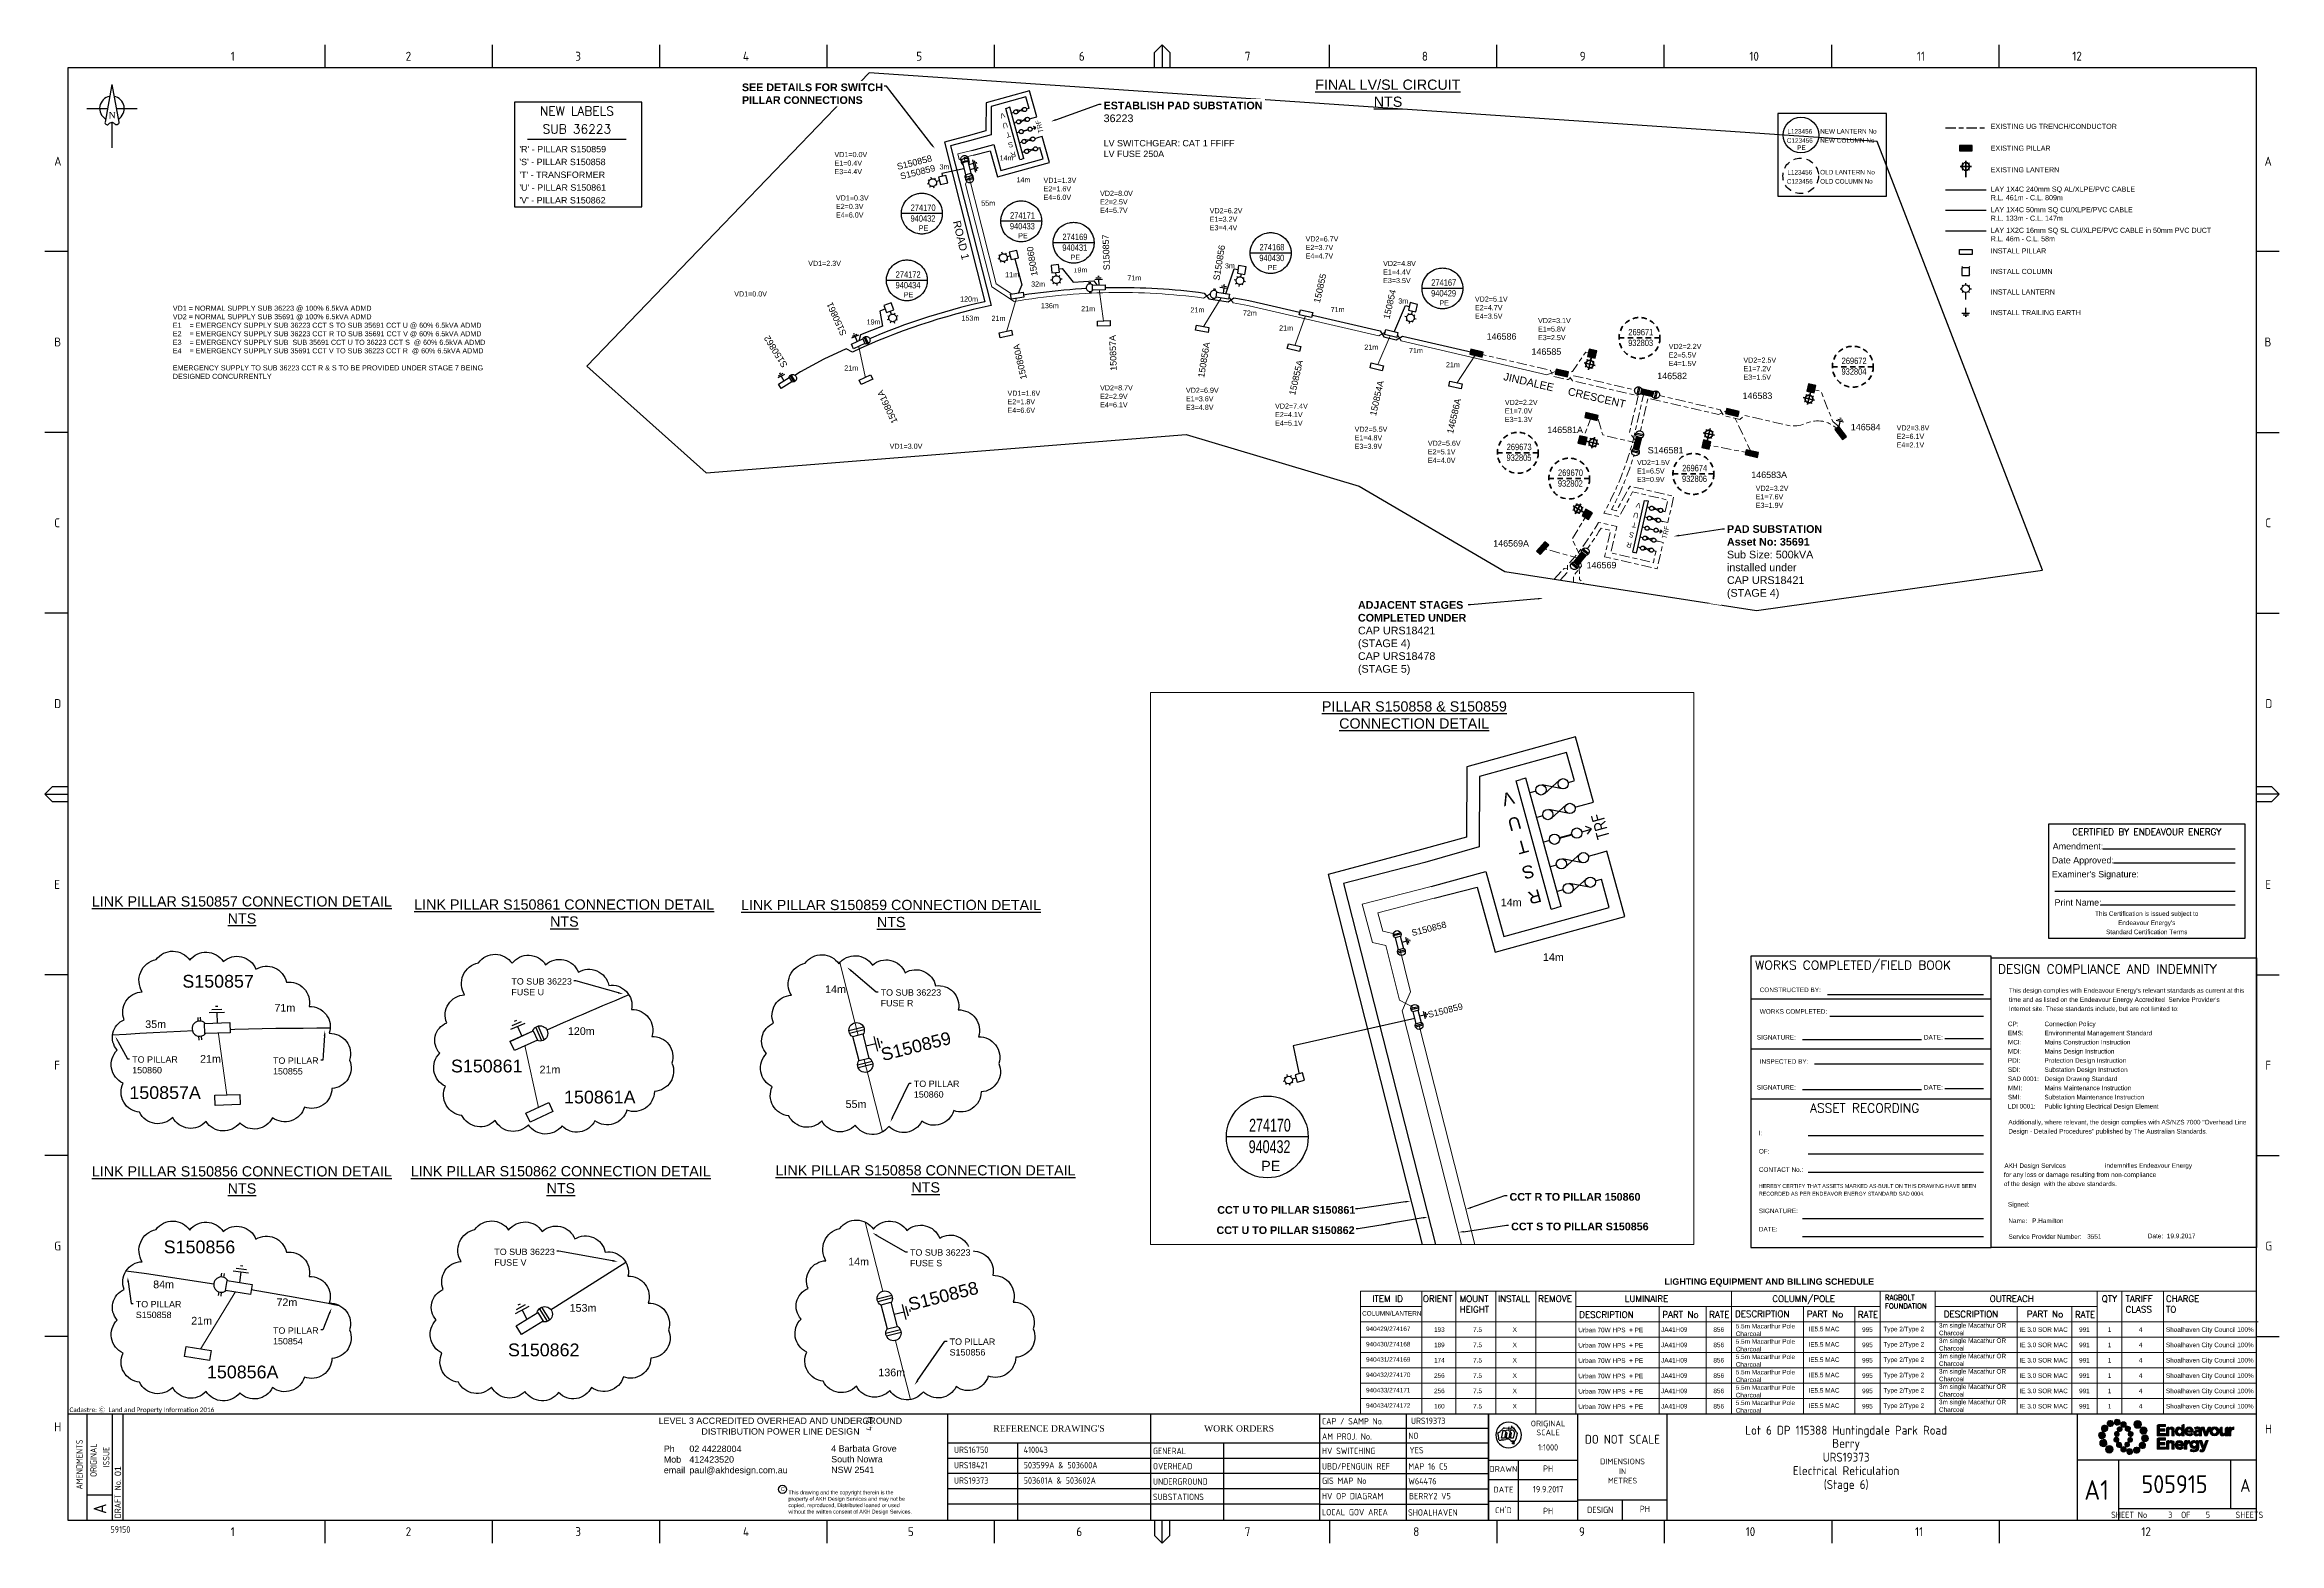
# Paper-space layout 'Retic3' of a CAD drawing. Header units: metres. Extents: x -30 to 845, y -5 to 581.
# The model-space entities are those that its viewports show. They can reach past a viewport. Long polylines and large blocks are cut down to what shows.
import ezdxf
from ezdxf import colors
from ezdxf.entities.mleader import LeaderData, LeaderLine
from ezdxf.enums import TextEntityAlignment as Align
from ezdxf.math import Vec2, Vec3

# ---------------------------------------------------------------- set-up
doc = ezdxf.new("R2010")
doc.units = ezdxf.units.M
for name, pattern in [('Cable Exist UG', [8.2, 4, -1.2, 1.8, -1.2]), ('Dash', [5, 3, -2]), ('IE Trench LV', [6.5, 5, -1.5])]:
    doc.linetypes.add(name, pattern=pattern)
doc.layers.get('0').update_dxf_attribs({"color": 6})
for name, color, linetype in [('_User Miscellaneous1', 251, 'Continuous'), ('_User Miscellaneous2', 7, 'Continuous'), ('_User Stage 5 LV', 7, 'Continuous'), ('_User Stage 5 Pillars', 7, 'Continuous'), ('Equip_LV_EXT', 7, 'Continuous'), ('Equip_LV_NEW', 2, 'Continuous'), ('Equip_SP_SL_EXT', 7, 'Continuous'), ('Equip_SP_SL_NEW', 2, 'Continuous'), ('Mains_HV_EXT', 7, 'Continuous'), ('Mains_LV_NEW_T84', 2, 'Continuous'), ('Mains_LV_NEW_T94', 2, 'Continuous'), ('Notes', 7, 'Continuous'), ('Notes_LV_MISC', 7, 'Continuous'), ('Notes_SL_MISC', 7, 'Continuous'), ('Notes_SP_NEW', 2, 'Continuous'), ('Panels_LV_SL_NEW', 2, 'Continuous'), ('Sub_LV_EXT', 7, 'Continuous'), ('SupportsUG_SP_EXT', 7, 'Continuous'), ('SupportsUG_SP_LV_EXT', 7, 'Continuous'), ('SupportsUG_SP_LV_SL_NEW', 2, 'Continuous')]:
    doc.layers.add(name, color=color, linetype=linetype)
doc.layers.add('Cadastre Roads_SP_NEW', color=251, linetype='Continuous', lineweight=5)
doc.layers.add('Viewports', color=6, linetype='Continuous', plot=False)
doc.styles.add('COLUMN_LABEL', font='arial.ttf')
doc.styles.add('Elec', font='romand__.ttf')
doc.styles.add('iecARIAL', font='arial.ttf', dxfattribs={"height": 2})
doc.styles.add('iecISOCP', font='isocp.shx')
doc.styles.add('iecNAME', font='times.ttf')
doc.styles.add('iecTimesNewRoman', font='times.ttf')
doc.styles.add('IESYMBOL1', font='isocp.shx')
doc.styles.add('POLE_LABEL', font='arial.ttf')
doc.styles.add('RoadName', font='arial.ttf', dxfattribs={"height": 2.5})
doc.styles.add('SL_LABEL', font='arial.ttf', dxfattribs={"height": 2.5})
doc.styles.get("Standard").update_dxf_attribs({"font": 'arial.ttf'})
doc.linetypes.add('Cable 1', pattern='A,7,-3,["//",Standard,S=1.5,R=0,X=-2.1,Y=-0.7],-0.001', length=10.001)
doc.linetypes.add('Cable 5', pattern='A,10,-1,["o",Standard,S=2,R=0,X=-1,Y=-0.7],-1e-05,["o",Standard,S=2,R=0,X=-0.2,Y=-0.7],-1.2', length=12.20001)
doc.linetypes.add('Cable New UG', pattern='A,7,-0.25,["x",Standard,S=2,R=0,X=0.2,Y=-0.8],-2.1', length=9.35)
doc.linetypes.add('IECLCABD1', pattern='A,5.25,-0.1,["o",Standard,S=2,R=0,X=1.5,Y=-0.7],-4', length=9.35)
doc.linetypes.add('IECLCABS2', pattern='A,7,-3,["//",Standard,S=1.5,R=0,X=-2.54,Y=-0.8],-0.001', length=10.001)

psp = doc.layouts.new('Retic3')

# ---------------------------------------------------------------- texts
at = {"color": 7, "linetype": 'Continuous', "lineweight": 0, "attachment_point": 1, "style": 'Elec'}
for s, insert, char_height, width in [('{\\fArial|b1|i0|c0|p34;\\C0;LIGHTING EQUIPMENT AND BILLING SCHEDULE}', (604.19, 98.23), 2.5, 127.6942), ('ITEM ID', (489.85, 91.53), 2.5, 14.1271), ('ORIENT', (509.67, 91.53), 2.5, 14.1271), ('MOUNT HEIGHT', (524.02, 91.53), 2.5, 14.1271), ('INSTALL', (539.02, 91.53), 2.5, 14.1271), ('REMOVE', (554.79, 91.53), 2.5, 14.1271), ('LUMINAIRE', (588.65, 91.58), 2.5, 23.4899), ('COLUMN/POLE', (646.4, 91.53), 2.5, 36.4143), ('RAGBOLT\\PFOUNDATION', (690.45, 91.77), 2, 16.3394), ('OUTREACH', (731.47, 91.53), 2.5, 19.158), ('QTY', (775.32, 91.53), 2.5, 14.1271), ('TARIFF\\PCLASS', (784.62, 91.53), 2.5, 14.1271), ('CHARGE\\PTO', (800.42, 91.53), 2.5, 14.1271), ('DESCRIPTION', (570.82, 85.31), 2.5, 23.5306), ('PART No', (603.34, 85.36), 2.5, 16.3394), ('RATE', (621.7, 85.36), 2.5, 16.3394), ('DESCRIPTION', (631.78, 85.61), 2.5, 23.5306), ('PART No', (659.88, 85.52), 2.5, 16.3394), ('RATE', (679.88, 85.36), 2.5, 16.3394), ('DESCRIPTION', (713.48, 85.52), 2.5, 23.5306), ('PART No', (745.98, 85.52), 2.5, 16.3394), ('RATE', (764.81, 85.36), 2.5, 16.3394)]:
    psp.add_mtext(s, dxfattribs=dict(at, insert=insert, char_height=char_height, width=width))
at = {"color": 7, "linetype": 'Continuous', "lineweight": 0, "char_height": 1.79, "attachment_point": 1}
for s, insert, width in [('{\\C0;COLUMN/LANTERN}', (485.88, 85.46), 16.7295), ('{\\C0;940429/274167}', (487.41, 79.41), 19.367), ('193', (514.02, 79.12), 24.0539), ('7.5', (529.32, 79.12), 24.0539), ('X', (544.79, 79.12), 24.0539), ('Urban 70W HPS  + PE', (570.49, 78.95), 29.6917), ('JA41H09', (602.89, 79.11), 9.0241), ('856', (623.34, 79.11), 4.8372), ('5.5m Macarthur Pole Charcoal', (632.09, 80.46), 25.8011), ('IE5.5 MAC', (660.58, 79.33), 17.7154), ('995', (681.52, 79.11), 4.8372), ('Type 2/Type 2', (689.85, 79.33), 17.7154), ('3m single Macathur OR\\PCharcoal', (711.61, 80.77), 29.1779), ('IE 3.0 SOR MAC', (743.12, 79.12), 24.0539), ('991', (766.44, 79.11), 4.8372), ('1', (777.71, 79.12), 24.0539), ('4', (789.83, 79.12), 24.0539), ('Shoalhaven City Council 100%', (800.42, 79.12), 37.6163), ('{\\C0;940430/274168}', (487.41, 73.41), 19.367), ('189', (514.02, 73.12), 24.0539), ('7.5', (529.32, 73.12), 24.0539), ('X', (544.79, 73.12), 24.0539), ('Urban 70W HPS  + PE', (570.49, 72.95), 29.6917), ('JA41H09', (602.89, 73.11), 9.0241), ('856', (623.34, 73.11), 4.8372), ('5.5m Macarthur Pole Charcoal', (632.09, 74.46), 25.8011), ('IE5.5 MAC', (660.58, 73.33), 17.7154), ('995', (681.52, 73.11), 4.8372), ('Type 2/Type 2', (689.85, 73.33), 17.7154), ('3m single Macathur OR\\PCharcoal', (711.61, 74.77), 29.1779), ('IE 3.0 SOR MAC', (743.12, 73.12), 24.0539), ('991', (766.44, 73.11), 4.8372), ('1', (777.71, 73.12), 24.0539), ('4', (789.83, 73.12), 24.0539), ('Shoalhaven City Council 100%', (800.42, 73.12), 37.6163), ('{\\C0;940431/274169}', (487.41, 67.41), 19.367), ('{\\C0;940432/274170}', (487.41, 61.41), 19.367), ('174', (514.02, 67.12), 24.0539), ('7.5', (529.32, 67.12), 24.0539), ('X', (544.79, 67.12), 24.0539), ('Urban 70W HPS  + PE', (570.49, 66.95), 29.6917), ('JA41H09', (602.89, 67.11), 9.0241), ('856', (623.34, 67.11), 4.8372), ('5.5m Macarthur Pole Charcoal', (632.09, 68.46), 25.8011), ('5.5m Macarthur Pole Charcoal', (632.09, 62.46), 25.8011), ('IE5.5 MAC', (660.58, 67.33), 17.7154), ('IE5.5 MAC', (660.58, 61.33), 17.7154), ('995', (681.52, 67.11), 4.8372), ('Type 2/Type 2', (689.85, 67.33), 17.7154), ('Type 2/Type 2', (689.85, 61.33), 17.7154), ('3m single Macathur OR\\PCharcoal', (711.61, 68.77), 29.1779), ('3m single Macathur OR\\PCharcoal', (711.61, 62.77), 29.1779), ('IE 3.0 SOR MAC', (743.12, 67.12), 24.0539), ('991', (766.44, 67.11), 4.8372), ('1', (777.71, 67.12), 24.0539), ('4', (789.83, 67.12), 24.0539), ('Shoalhaven City Council 100%', (800.42, 67.12), 37.6163), ('Shoalhaven City Council 100%', (800.42, 61.12), 37.6163), ('{\\C0;940433/274171}', (487.41, 55.41), 19.367), ('256', (514.02, 61.12), 24.0539), ('256', (514.02, 55.12), 24.0539), ('7.5', (529.32, 61.12), 24.0539), ('7.5', (529.32, 55.12), 24.0539), ('X', (544.79, 61.12), 24.0539), ('X', (544.79, 55.12), 24.0539), ('Urban 70W HPS  + PE', (570.49, 60.95), 29.6917), ('Urban 70W HPS  + PE', (570.49, 54.95), 29.6917), ('JA41H09', (602.89, 61.11), 9.0241), ('JA41H09', (602.89, 55.11), 9.0241), ('856', (623.34, 61.11), 4.8372), ('856', (623.34, 55.11), 4.8372), ('5.5m Macarthur Pole Charcoal', (632.09, 56.46), 25.8011), ('IE5.5 MAC', (660.58, 55.33), 17.7154), ('995', (681.52, 61.11), 4.8372), ('995', (681.52, 55.11), 4.8372), ('Type 2/Type 2', (689.85, 55.33), 17.7154), ('3m single Macathur OR\\PCharcoal', (711.61, 56.77), 29.1779), ('IE 3.0 SOR MAC', (743.12, 61.12), 24.0539), ('IE 3.0 SOR MAC', (743.12, 55.12), 24.0539), ('991', (766.44, 61.11), 4.8372), ('991', (766.44, 55.11), 4.8372), ('1', (777.71, 61.12), 24.0539), ('1', (777.71, 55.12), 24.0539), ('4', (789.83, 61.12), 24.0539), ('4', (789.83, 55.12), 24.0539), ('Shoalhaven City Council 100%', (800.42, 55.12), 37.6163), ('{\\C0;940434/274172}', (487.41, 49.42), 19.367), ('160', (514.02, 49.13), 24.0539), ('7.5', (529.32, 49.13), 24.0539), ('X', (544.79, 49.13), 24.0539), ('Urban 70W HPS  + PE', (570.49, 48.95), 29.6917), ('JA41H09', (602.89, 49.12), 9.0241), ('856', (623.34, 49.12), 4.8372), ('5.5m Macarthur Pole Charcoal', (632.09, 50.46), 25.8011), ('IE5.5 MAC', (660.58, 49.33), 17.7154), ('995', (681.52, 49.12), 4.8372), ('Type 2/Type 2', (689.85, 49.33), 17.7154), ('3m single Macathur OR\\PCharcoal', (711.61, 50.78), 29.1779), ('IE 3.0 SOR MAC', (743.12, 49.13), 24.0539), ('991', (766.44, 49.12), 4.8372), ('1', (777.71, 49.13), 24.0539), ('4', (789.83, 49.13), 24.0539), ('Shoalhaven City Council 100%', (800.42, 49.13), 37.6163)]:
    psp.add_mtext(s, dxfattribs=dict(at, insert=insert, width=width))
at = {"layer": 'Notes_LV_MISC', "attachment_point": 1}
for s, width, insert, char_height in [('\\pi12.506;{\\LFINAL LV/SL CIRCUIT\\P\\pi35.404;NTS}', 81.2662, (455.03, 567.36), 4), ('EXISTING UG TRENCH/CONDUCTOR', 59.7556, (731.85, 550.04), 2), ('EXISTING PILLAR', 59.7556, (731.85, 541.51), 2), ('EXISTING LANTERN', 59.7556, (731.85, 533.06), 2), ('LAY 1X4C 240mm SQ AL/XLPE/PVC CABLE\\PR.L. 461m - C.L. 809m', 59.7556, (731.85, 525.49), 2), ('LAY 1X4C 50mm SQ CU/XLPE/PVC CABLE\\PR.L. 133m - C.L. 147m', 59.7556, (731.85, 517.44), 2), ('INSTALL PILLAR', 59.7556, (731.85, 501.33), 2), ('INSTALL COLUMN', 59.7556, (731.85, 493.28), 2), ('INSTALL LANTERN', 59.7556, (731.85, 485.23), 2), ('VD1 = NORMAL SUPPLY SUB 36223 @ 100% 6.5kVA ADMD \\PVD2 = NORMAL SUPPLY SUB 35691 @ 100% 6.5kVA ADMD\\PE1    = EMERGENCY SUPPLY SUB 36223 CCT S TO SUB 35691 CCT U @ 60% 6.5kVA ADMD  \\PE2    = EMERGENCY SUPPLY SUB 36223 CCT R TO SUB 35691 CCT V @ 60% 6.5kVA ADMD  \\PE3    = EMERGENCY SUPPLY SUB  SUB 35691 CCT U TO 36223 CCT S  @ 60% 6.5kVA ADMD  \\PE4    = EMERGENCY SUPPLY SUB 35691 CCT V TO SUB 36223 CCT R  @ 60% 6.5kVA ADMD  \\P\\PEMERGENCY SUPPLY TO SUB 36223 CCT R & S TO BE PROVIDED UNDER STAGE 7 BEING DESIGNED CONCURRENTLY', 135.8418, (20.51, 478.89), 2), ('INSTALL TRAILING EARTH', 59.7556, (731.85, 477.18), 2), ('\\pi3.1299;{\\LLINK PILLAR S150857 CONNECTION DETAIL\\P\\pi56.292;NTS}', 123.0429, (-14.32, 247.76), 4), ('\\pi3.1299;{\\LLINK PILLAR S150861 CONNECTION DETAIL\\P\\pi56.292;NTS}', 123.0429, (111.84, 246.56), 4), ('\\pi3.1299;{\\LLINK PILLAR S150859 CONNECTION DETAIL\\P\\pi56.292;NTS}', 123.0429, (239.72, 246.38), 4), ('\\pi3.1299;{\\LLINK PILLAR S150856 CONNECTION DETAIL\\P\\pi56.292;NTS}', 123.0429, (-14.32, 142.13), 4), ('\\pi3.1299;{\\LLINK PILLAR S150862 CONNECTION DETAIL\\P\\pi56.292;NTS}', 123.0429, (110.47, 142.19), 4), ('\\pi3.1299;{\\LLINK PILLAR S150858 CONNECTION DETAIL\\P\\pi56.292;NTS}', 123.0429, (253.23, 142.54), 4)]:
    psp.add_mtext_dynamic_manual_height_columns(s, width=width, gutter_width=10, heights=[0], dxfattribs=dict(at, insert=insert, char_height=char_height))
at = {"layer": 'Notes_LV_MISC', "color": 7, "insert": (731.85, 509.38), "char_height": 2, "attachment_point": 1}
psp.add_mtext_dynamic_manual_height_columns('LAY 1X2C 16mm SQ SL CU/XLPE/PVC CABLE in 50mm PVC DUCT\\PR.L. 46m - C.L. 58m', width=92.8678, gutter_width=10, heights=[0], dxfattribs=at)
at = {"layer": 'Notes_LV_MISC', "linetype": 'Cable New UG', "char_height": 3, "attachment_point": 1, "style": 'iecARIAL'}
for s, insert in [('14m', (540.15, 246.89)), ('14m', (556.64, 225.47)), ('71m', (60.27, 205.63)), ('21m', (31.16, 185.65)), ('21m', (164.01, 181.47)), ('55m', (283.76, 167.94))]:
    psp.add_mtext_dynamic_manual_height_columns(s, width=4.3656, gutter_width=10, heights=[0], dxfattribs=dict(at, insert=insert))

msp = doc.modelspace()

# ---------------------------------------------------------------- texts
at = {"layer": 'Notes', "color": 2, "lineweight": 0, "style": 'RoadName'}
for s, rotation, p in [('ROAD 1', 283.34497679, (287192.64621, 6149728.91621)), ('CLOSE', 6.80051927, (287238.32454, 6149600.32437)), ('TRESSIDER', 22.62527865, (287192.1776, 6149585.99553)), ('HITCHCOCKS LANE', 313.29658843, (287434.55368, 6149579.38847))]:
    msp.add_text(s, height=3, rotation=rotation, dxfattribs=at).set_placement(p)
at = {"layer": 'Notes_LV_MISC', "linetype": 'Cable New UG', "char_height": 2, "attachment_point": 1, "style": 'iecARIAL'}
for s, width, heights, insert in [('VD1=0.0V\\PE1=0.4V\\PE3=4.4V', 17.4646073, [12.02442], (287146.31692, 6149756.16673)), ('14m', 4.365633, [0], (287210.96337, 6149754.8417)), ('14m', 4.365633, [0], (287217.56049, 6149746.27398)), ('VD1=1.3V\\PE2=1.6V\\PE4=6.0V', 17.4646073, [12.02442], (287228.13284, 6149746.09732)), ('VD1=0.3V\\PE2=0.3V\\PE4=6.0V', 17.4646073, [12.02442], (287146.88256, 6149739.19109)), ('55m', 4.365633, [0], (287203.74843, 6149737.15394)), ('VD2=8.0V\\PE2=2.5V\\PE4=5.7V', 17.4646073, [12.02442], (287250.24367, 6149740.98657)), ('VD2=6.2V\\PE1=3.2V\\PE3=4.4V', 17.4646073, [12.02442], (287293.13881, 6149734.19271)), ('VD2=6.7V\\PE2=3.7V\\PE4=4.7V', 17.4646073, [12.02442], (287330.6757, 6149723.14517)), ('VD1=2.3V', 17.4646073, [12.02442], (287136.03975, 6149713.58255)), ('VD1=0.0V', 17.4646073, [12.02442], (287107.08706, 6149701.63537)), ('71m', 4.365633, [0], (287260.90849, 6149707.88779)), ('120m', 4.365633, [0], (287195.47629, 6149699.64572)), ('153m', 2, [2.73532], (287196.01341, 6149692.15384)), ('21m', 4.365633, [0], (287207.77269, 6149692.08456)), ('136m', 4.365633, [0], (287227.09749, 6149697.04891)), ('21m', 4.365633, [0], (287242.83647, 6149695.86692)), ('72m', 4.365633, [0], (287306.1284, 6149694.15357)), ('71m', 4.365633, [0], (287340.49286, 6149695.51971)), ('21m', 4.365633, [0], (287320.30971, 6149688.28278)), ('VD2=3.1V\\PE1=5.8V\\PE3=2.5V', 17.4646073, [12.02442], (287421.62703, 6149691.21404)), ('21m', 4.365633, [0], (287353.66229, 6149680.81034)), ('71m', 4.365633, [0], (287371.14781, 6149679.46818)), ('VD2=2.5V\\PE1=7.2V\\PE3=1.5V', 17.4646073, [12.02442], (287501.9885, 6149675.72904)), ('21m', 4.365633, [0], (287150.15725, 6149672.65323)), ('21m', 4.365633, [0], (287385.60039, 6149673.92315)), ('VD1=1.6V\\PE2=1.8V\\PE4=6.6V', 17.4646073, [12.02442], (287214.01843, 6149662.77586)), ('VD2=8.7V\\PE2=2.9V\\PE4=6.1V', 17.4646073, [12.02442], (287250.24367, 6149664.89721)), ('VD2=3.8V\\PE2=6.1V\\PE4=2.1V', 17.4646073, [12.02442], (287561.93504, 6149649.21689)), ('VD1=3.0V', 17.4646073, [12.02442], (287167.90249, 6149642.02904)), ('VD2=3.2V\\PE1=7.6V\\PE3=1.9V', 17.4646073, [12.02442], (287506.79858, 6149625.5755)), ('28m', 7.8737287, [0], (287441.00493, 6149579.83766))]:
    msp.add_mtext_dynamic_manual_height_columns(s, width=width, gutter_width=10, heights=heights, dxfattribs=dict(at, insert=insert))
at = {"layer": 'Notes_LV_MISC', "char_height": 2, "width": 1.1318539, "attachment_point": 1, "rotation": 167.07614044, "style": 'iecARIAL'}
for s, insert in [('U', (287460.65178, 6149612.78236)), ('V', (287461.54684, 6149616.71514)), ('S', (287458.89044, 6149605.13885)), ('T', (287459.86946, 6149609.02795)), ('R', (287457.99538, 6149601.20607))]:
    msp.add_mtext(s, dxfattribs=dict(at, insert=insert))

# ---------------------------------------------------------------- blocks, each defined once
blk = doc.blocks.new('NorthPnt 11(NP11)')
for p, q in [((-19.7, 0), (-3.5, 0)), ((-0.1, -10.9), (-0.1, -30.8)), ((3.3, 0), (19.7, 0))]:
    blk.add_line(p, q)
for points in [[(-0.1, 18.8), (-5.4, -10.7, 0.877048), (-2.3, -11.9, -0.1543), (-0.1, -10.9, 0.090511)], [(-0.1, 18.8), (5.3, -10.7, -0.877048), (2.1, -11.9, 0.1543), (-0.1, -10.9, -0.090511)]]:
    blk.add_lwpolyline(points, format="xyb")
for start, end in [(100.5988, 238.8643), (300.0994, 80.4374)]:
    blk.add_arc((0, 0), 9.64, start, end)
at = {"color": 7, "style": 'iecNAME'}
blk.add_text('N', height=5.02, dxfattribs=at).set_placement((-2.6, -7.8))
blk = doc.blocks.new('A$C30A46249')
at = {"color": 7, "lineweight": -3, "insert": (6.92, 4.97), "char_height": 1.79, "attachment_point": 7, "line_spacing_factor": 1.2}
blk.add_mtext('{\\fCalibri|b0|i0|c0|p34;\\C256;Cadastre: \\fMS Gothic|b0|i0|c128|p49;\\C250;\\c2236962;Ⓒ\\fMS Gothic|b0|i0|c0|p49; \\fCalibri|b0|i0|c0|p34;\\C256;Land and Property Information 2016}', dxfattribs=at)
blk = doc.blocks.new('NOTE_CERTIFIED-BY-IE')
at = {"color": 7, "linetype": 'Continuous', "lineweight": -3}
for p, q in [((21.25, 34.9), (73.15, 34.9)), ((25.46, 29.41), (73.15, 29.41)), ((2.51, 18.32), (73.15, 18.32)), ((20.45, 12.96), (73.15, 12.96))]:
    blk.add_line(p, q, dxfattribs=at)
blk.add_lwpolyline([(0, 0), (76.98, 0), (76.98, 44.52), (0, 44.52)], close=True)
at = {"color": 7, "lineweight": -3}
for s, p in [('Amendment:', (1.7, 35.94)), ('Date Approved:', (1.37, 30.47)), ("Examiner's Signature:", (1.37, 25.01))]:
    blk.add_text(s, height=2.5, dxfattribs=at).set_placement(p, align=Align.MIDDLE_LEFT)
at = {"color": 7, "lineweight": -3, "style": 'Elec'}
blk.add_text('CERTIFIED BY ENDEAVOUR ENERGY', height=2.52, dxfattribs=at).set_placement((38.51, 41.58), align=Align.MIDDLE_CENTER)
at = {"color": 7, "lineweight": -3}
blk.add_text('Print Name:', height=2.5, dxfattribs=at).set_placement((2.4, 11.95), align=Align.BOTTOM_LEFT)
at = {"color": 7, "lineweight": -3, "insert": (38.49, 5.99), "char_height": 1.79, "attachment_point": 5, "line_spacing_factor": 1.2}
blk.add_mtext("This Certification is issued subject to \\PEndeavour Energy's \\PStandard Certification Terms", dxfattribs=at)
blk = doc.blocks.new('akhlogo')
at = {"layer": '_User Miscellaneous2'}
blk.add_circle((113.53, 12.12), 1.6, dxfattribs=at)
at = {"layer": '_User Miscellaneous2', "attachment_point": 1}
for s, insert, char_height, width in [('\\pi5.9046;LEVEL 3 ACCREDITED OVERHEAD AND UNDERGROUND \\P\\pi22.653;DISTRIBUTION POWER LINE DESIGN ', (59.13, 40.21), 2.5, 106.6522), ('Ph ^I02 44228004{\\fCalibri|b0|i0|c0|p34; ^J}Mob^I412423520\\Pemail^Ipaul@akhdesign.com.au', (67.06, 29.24), 2.5, 53.0212), ('4 Barbata Grove\\PSouth Nowra\\PNSW 2541', (132.56, 29.34), 2.5, 39.4695), ('This drawing and the copyright therein is the property of AKH Design Services and may not be copied, reproduced, Distributed loaned or used without the written consent of AKH Design Services.', (115.82, 11.65), 1.5, 48.7359)]:
    blk.add_mtext(s, dxfattribs=dict(at, insert=insert, char_height=char_height, width=width))
at = {"layer": '_User Miscellaneous2', "char_height": 1.5, "attachment_point": 1}
for insert in [(112.87, 13), (112.88, 13)]:
    blk.add_mtext('C', dxfattribs=dict(at, insert=insert))
blk = doc.blocks.new('NOTE_DESIGN-COMPLIANCE')
blk.add_lwpolyline([(0, 113.3), (103.74, 113.3), (103.74, 0), (0, 0)], close=True)
at = {"color": 7, "lineweight": -3, "style": 'Elec'}
blk.add_text('DESIGN COMPLIANCE AND INDEMNITY', height=3.5, dxfattribs=at).set_placement((2.6, 106.13), align=Align.BOTTOM_LEFT)
at = {"color": 7, "lineweight": -3}
for s, p in [('Signed:', (6.54, 17.75)), ('Name:', (6.71, 11.32)), ('Service Provider Number:', (6.76, 5.11)), ('Date: ', (61.29, 5.38))]:
    blk.add_text(s, height=1.79, dxfattribs=at).set_placement(p, align=Align.TOP_LEFT)
at = {"color": 7, "lineweight": -3, "char_height": 1.79, "line_spacing_factor": 1.2}
for s, insert, attachment_point in [("This design complies with Endeavour Energy's relevant standards as current at this \\Ptime and as listed on the Endeavour Energy Accredited  Service Provider's\\PInternet site. These standards include, but are not limited to:", (6.92, 92.16), 7), ('CP:^I^IConnection Policy\\PEMS:^I^IEnvironmental Management Standard\\PMCI:^I^IMains Construction Instruction\\PMDI:^I^IMains Design Instruction\\PPDI:^I^IProtection Design Instruction\\PSDI:^I^ISubstation Design Instruction\\PSAD 0001:^IDesign Drawing Standard\\PMMI:^I^IMains Maintenance Instruction\\PSMI:^I^ISubstation Maintenance Instruction\\PLDI 0001:^IPublic lighting Electrical Design Element ', (6.53, 88.36), 1), ('\\PAdditionally, where relevant, the design complies with AS/NZS 7000 "Overhead Line\\PDesign - Detailed Procedures" published by The Australian Standards.', (6.7, 53.5), 1), ('                                                         indemnifies Endeavour Energy \\Pfor any loss or damage resulting from non-compliance \\Pof the design  with the above standards.', (4.93, 32.94), 1)]:
    blk.add_mtext(s, dxfattribs=dict(at, insert=insert, attachment_point=attachment_point))
at = {"ltscale": 0.5}
for tag, p in [('COMPANYNAME', (5.15, 31.1)), ('NAME', (16, 9.52)), ('SPN', (37.54, 3.38)), ('DATE', (68.73, 3.59))]:
    blk.add_attdef(tag, p, '', height=1.8, dxfattribs=at)
blk = doc.blocks.new('NOTE_WORKS-COMPLETED')
at = {"lineweight": -3}
for p, q in [((94.11, 97.2), (0, 97.2)), ((94.11, 77.62), (0, 77.62)), ((93.87, 58.03), (0, 58.03))]:
    blk.add_line(p, q, dxfattribs=at)
at = {"color": 7, "linetype": 'Continuous', "lineweight": -3}
for p, q in [((30, 99), (91.13, 99)), ((31, 90.55), (91.13, 90.55)), ((20.3, 81.37), (66.83, 81.37)), ((75.92, 81.71), (91.13, 81.71)), ((25, 71.88), (91.13, 71.88)), ((20.3, 61.78), (66.83, 61.78)), ((75.92, 62.13), (91.13, 62.13)), ((22.5, 43.79), (91.13, 43.79)), ((22.5, 36.59), (91.13, 36.59)), ((22.5, 29.42), (91.13, 29.42)), ((20.3, 11.37), (91.13, 11.37)), ((20.3, 4.28), (91.13, 4.28))]:
    blk.add_line(p, q, dxfattribs=at)
at = {"lineweight": -3}
blk.add_lwpolyline([(0, 0), (94.11, 0), (94.11, 113.95), (0, 113.95)], close=True, dxfattribs=at)
at = {"color": 7, "lineweight": -3, "style": 'Elec'}
blk.add_text('WORKS COMPLETED/FIELD BOOK', height=3.5, dxfattribs=at).set_placement((1.75, 110.45), align=Align.MIDDLE_LEFT)
at = {"color": 7, "lineweight": -3}
for s, p in [('CONSTRUCTED BY:', (3.51, 100.79)), ('WORKS COMPLETED:', (3.52, 92.34)), ('INSPECTED BY:', (3.52, 72.76))]:
    blk.add_text(s, height=1.79, dxfattribs=at).set_placement(p, align=Align.MIDDLE_LEFT)
for s, p in [('SIGNATURE:', (10, 82.23)), ('DATE:', (71.45, 82.23)), ('SIGNATURE:', (10, 62.65)), ('DATE:', (71.45, 62.65))]:
    blk.add_text(s, height=1.79, dxfattribs=at).set_placement(p, align=Align.MIDDLE_CENTER)
at = {"color": 7, "lineweight": -3, "style": 'Elec'}
blk.add_text('ASSET RECORDING', height=3.5, dxfattribs=at).set_placement((23.19, 56.32), align=Align.TOP_LEFT)
at = {"color": 7, "lineweight": -3, "insert": (3.17, 45.68), "char_height": 1.79, "width": 89.6105, "attachment_point": 1, "line_spacing_factor": 1.2}
blk.add_mtext('I:\\P\\POF:\\P\\PCONTACT No.:\\P{\\H0.83799x;\\PHEREBY CERTIFY THAT ASSETS MARKED AS-BUILT ON THIS DRAWING HAVE BEEN\\PRECORDED AS PER ENDEAVOR ENERGY STANDARD SAD 0004.}\\P\\PSIGNATURE:\\P\\PDATE:', dxfattribs=at)
at = {"color": 7, "lineweight": -3}
for tag, p in [('CONSTRUCTEDBY', (32.92, 99.87)), ('WORKSCOMPLETED', (32.93, 91.44)), ('SIGNATURE', (23.86, 81.87)), ('DATE', (77.31, 82.21)), ('INSPECTEDBY', (25.68, 72.38)), ('SIGNATURE', (24.59, 62.28)), ('DATE', (77.75, 62.63)), ('ASSETRECORD', (28.77, 44.53)), ('ASSETRECORDOF', (28.5, 37.33)), ('CONTACTNO', (28.5, 30.15)), ('SIGNATURE', (31.79, 12.95)), ('DATE', (32, 5.02))]:
    blk.add_attdef(tag, p, '', height=1.79, dxfattribs=at)
blk = doc.blocks.new('*U15')
blk.add_wipeout([(-2.47, 3), (2.47, 3), (2.47, 1.02), (-2.47, 1.02)])
at = {"lineweight": -3}
blk.add_lwpolyline([(-2.47, 3), (2.47, 3), (2.47, 1.02), (-2.47, 1.02)], close=True, dxfattribs=at)
for tag, height, flags, p in [('ASSET_NUM', 2.5, 8, (2, 4)), ('STREET_CODE', 0.2, 9, (1.5, 2)), ('OWNED_BY', 0.2, 9, (1.5, 1.8)), ('OPERATED_BY', 0.2, 9, (1.5, 1.6)), ('STATE', 0.2, 9, (1.5, 1.2)), ('SUPPORT_TYPE', 0.2, 9, (1.5, 1)), ('SUBURB', 0.2, 9, (1.5, 0.2)), ('STREETNAME', 0.2, 9, (1.5, 0)), ('MAINTAINED_BY', 0.2, 9, (1.5, 1.4)), ('USAGE', 0.2, 9, (1.5, 0.8)), ('LEGEND', 0.2, 9, (1.5, 0.6)), ('PARENT', 0.2, 9, (1.5, 0.4)), ('Z', 0.2, 1, (1.5, -0.6)), ('LOCATION', 0.2, 9, (1.5, -0.2)), ('NOTES', 0.2, 9, (1.5, -0.4))]:
    blk.add_attdef(tag, text='', height=height, dxfattribs=dict(flags=flags)).set_placement(p, align=Align.MIDDLE_LEFT)
blk = doc.blocks.new('POLE_DEL')
h = blk.add_hatch(color=256)
edge = h.paths.add_edge_path()
edge.add_arc((0, 0), 1, 180, 360)
edge.add_arc((0, 0), 1, 0, 180)
for p, q in [((-1.58, 1.58), (1.58, -1.58)), ((-1.58, -1.58), (1.58, 1.58))]:
    blk.add_line(p, q)
blk.add_lwpolyline([(-1, 0, 1), (1, 0, 1)], format="xyb", close=True)
at = {"flags": 1}
blk.add_attdef('Z', (0, 0), '', height=0.2, dxfattribs=at)
for tag, height, flags, p in [('pNumber', 2.5, 8, (0, 2.07)), ('OWNED_BY', 0.2, 9, (0, -0.4)), ('SPECIAL_USE', 0.2, 9, (0, -0.6)), ('STATE', 0.2, 9, (0, -0.8)), ('cLV', 0.2, 9, (0, -1.2)), ('cHV', 0.2, 9, (0, -1.8)), ('cLinedev', 0.2, 9, (0, -3.2)), ('cspan', 0.2, 9, (0, -5.6)), ('SUBURB', 0.2, 9, (0, -5.8)), ('STREETNAME', 0.2, 9, (0, -6)), ('USAGE', 0.2, 9, (0, -1)), ('hDepth', 0.2, 9, (0, -1.4)), ('hDia', 0.2, 9, (0, -1.6)), ('LBRACKET', 0.2, 9, (0, -2)), ('LExisting', 0.2, 9, (0, -2.2)), ('LANTNUMBER', 0.2, 9, (0, -2.4)), ('LOther', 0.2, 9, (0, -2.6)), ('LRemove', 0.2, 9, (0, -2.8)), ('LEGEND', 0.2, 9, (0, -3)), ('pExisting', 0.2, 9, (0, -3.4)), ('PFNUMBER', 0.2, 9, (0, -3.6)), ('NEWPFNUMBER', 0.2, 9, (0, -3.8)), ('pFooting', 0.2, 9, (0, -4)), ('pNew', 0.2, 9, (0, -4.2)), ('pRelocate', 0.2, 9, (0, -4.6)), ('pRemove', 0.2, 9, (0, -4.8)), ('pReplace', 0.2, 9, (0, -5)), ('pStay', 0.2, 9, (0, -5.2)), ('pType', 0.2, 9, (0, -5.4)), ('LOCATION', 0.2, 9, (0, -6.2)), ('NOTES', 0.2, 9, (0, -6.4))]:
    blk.add_attdef(tag, text='', height=height, dxfattribs=dict(flags=flags)).set_placement(p, align=Align.MIDDLE_LEFT)
at = {"style": 'POLE_LABEL', "flags": 9}
blk.add_attdef('STREET_CODE', text='', height=0.2, dxfattribs=at).set_placement((0, -0.2), align=Align.MIDDLE_LEFT)
blk = doc.blocks.new('COLUMN_NEW')
blk.add_wipeout([(-1.485, -1.485), (1.485, -1.485), (1.485, 1.485), (-1.485, 1.485)])
at = {"lineweight": -3}
blk.add_lwpolyline([(-1.485, -1.485), (1.485, -1.485), (1.485, 1.485), (-1.485, 1.485)], close=True, dxfattribs=at)
at = {"style": 'POLE_LABEL', "flags": 9}
blk.add_attdef('STRUCTURE_PLANT_NUMBER', text='', height=0.2, dxfattribs=at).set_placement((1.5, 0.242), align=Align.MIDDLE_LEFT)
for tag, height, flags, p in [('STREET_CODE', 0.2, 9, (1.5, 0)), ('ASSET_NUM', 2.5, 8, (2, 2)), ('Z', 0.2, 1, (1.5, -2.8)), ('OWNED_BY', 0.2, 9, (1.5, -0.4)), ('OPERATED_BY', 0.2, 9, (1.5, -0.6)), ('STATE', 0.2, 9, (1.5, -1)), ('SUBURB', 0.2, 9, (1.5, -1.8)), ('STREETNAME', 0.2, 9, (1.5, -2)), ('COLUMN_TYPE', 0.2, 9, (1.5, -0.2)), ('USAGE', 0.2, 9, (1.5, -1.2)), ('MAINTAINED_BY', 0.2, 9, (1.5, -0.8)), ('LEGEND', 0.2, 9, (1.5, -1.4)), ('PARENT', 0.2, 9, (1.5, -1.6)), ('LOCATION', 0.2, 9, (1.5, -2.2)), ('NOTES', 0.2, 9, (1.5, -2.4)), ('LABEL_ALIGNMENT', 0.2, 9, (1.5, -2.6))]:
    blk.add_attdef(tag, text='', height=height, dxfattribs=dict(flags=flags)).set_placement(p, align=Align.MIDDLE_LEFT)
blk = doc.blocks.new('*U14')
blk.add_hatch(color=256).paths.add_polyline_path([(-2.475, 3), (-2.475, 1.02), (2.475, 1.02), (2.475, 3)])
blk.add_lwpolyline([(-2.475, 1.02), (2.475, 1.02), (2.475, 3), (-2.475, 3)], close=True)
for tag, p, flags in [('OWNED_BY', (0, -0.2), 9), ('STATE', (0, -0.4), 9), ('SUPPORT_TYPE', (0, -0.6), 9), ('STREETNAME', (0, -1.8), 9), ('SUBURB', (0, -2), 1), ('USAGE', (0, -0.8), 9), ('LEGEND', (0, -1), 9), ('LOCATION', (0, -1.2), 9), ('NOTES', (0, -1.4), 9), ('PARENT', (0, -1.6), 9)]:
    blk.add_attdef(tag, p, '', height=0.2, dxfattribs=dict(flags=flags))
at = {"style": 'iecARIAL', "flags": 8}
blk.add_attdef('ASSET_NUM', (1.5, 3.5), '', height=2.5, dxfattribs=at)
blk = doc.blocks.new('SL_LANTERN_EXT')
at = {"lineweight": 40}
for p, q in [((-2.25, 4.22), (2.25, 4.22)), ((-1.46, 5.68), (-1.06, 5.28)), ((-1.46, 2.76), (-1.06, 3.16)), ((0, 1.97), (0, 6.47)), ((0, 0), (0, 2.72)), ((1.46, 5.68), (1.06, 5.28)), ((1.46, 2.76), (1.06, 3.16))]:
    blk.add_line(p, q, dxfattribs=at)
blk.add_circle((0, 4.22), 1.5, dxfattribs=at)
at = {"style": 'iecARIAL', "flags": 8}
blk.add_attdef('ASSET_NUM', (1.5, 1.5), '', height=2.5, dxfattribs=at)
for tag, p, height, flags in [('OPERATING_VOLTAGE', (0.98, -1.65), 0.2, 9), ('ORIENTATION', (0.98, -1.85), 0.2, 9), ('OWNED_BY', (0.98, -2.05), 0.2, 9), ('STATE', (0.98, -2.25), 0.2, 9), ('CONSTRUCTED_VOLTAGE', (0.98, -0.65), 0.2, 9), ('CONTROL_TYPE', (0.98, -0.85), 0.2, 9), ('LANTERN_PURPOSE', (0.98, -1.05), 0.2, 9), ('LANTERN_TYPE', (0.98, -1.25), 0.2, 9), ('NO_PHASES', (0.98, -1.45), 0.2, 9), ('USAGE', (0.98, -2.45), 0.2, 9), ('CEXIST', (0.98, -2.65), 0.2, 9), ('CNEW', (0.98, -2.85), 0.2, 9), ('CNUMBER', (0.98, -3.05), 0.2, 9), ('CREMOVE', (0.98, -3.25), 0.2, 9), ('CREPLACE', (0.98, -3.45), 0.2, 9), ('LKINGHEIGHT', (0.98, -3.65), 0.2, 9), ('LBRACKET', (0.98, -3.85), 0.2, 9), ('LBRACKETVOCAB', (0.98, -4.05), 0.2, 9), ('LCATEGORY', (0.98, -4.25), 0.2, 9), ('LCHARGE1', (0.98, -4.45), 0.2, 9), ('LCHARGE1PERCENT', (0.98, -4.65), 0.2, 9), ('LCHARGE2', (0.98, -4.85), 0.2, 9), ('LCHARGE2PERCENT', (0.98, -5.05), 0.2, 9), ('LCHARGE3', (0.98, -5.25), 0.2, 9), ('LCHARGE3PERCENT', (0.98, -5.45), 0.2, 9), ('LEXIST', (0.98, -5.65), 0.2, 9), ('LLAMP', (0.98, -5.85), 0.2, 9), ('LLAMPVOCAB', (0.98, -6.05), 0.2, 9), ('LMAST', (0.98, -6.25), 0.2, 9), ('LMASTVOCAB', (0.98, -6.45), 0.2, 9), ('LNEW', (0.98, -6.65), 0.2, 9), ('LANTNUMBER', (0.98, -6.85), 0.2, 9), ('LOUTREACH', (0.98, -7.25), 0.2, 9), ('LOUTREACHVOCAB', (0.98, -7.45), 0.2, 9), ('LRATECODE', (0.98, -7.65), 0.2, 9), ('LREMOVE', (0.98, -7.85), 0.2, 9), ('LREPLACE', (0.98, -8.05), 0.2, 9), ('LTYPE', (0.98, -8.25), 0.2, 9), ('LTYPEVOCAB', (0.98, -8.45), 0.2, 9), ('LEGEND', (0.98, -8.65), 0.2, 9), ('LOCATION', (0.98, -8.85), 0.2, 9), ('LNUMBER', (2.18, -3.25), 2.5, 8), ('STREETNAME', (0.98, -9.25), 0.2, 9), ('SUBURB', (0.98, -9.45), 0.2, 1), ('NOTES', (0.98, -9.05), 0.2, 9)]:
    blk.add_attdef(tag, p, '', height=height, dxfattribs=dict(flags=flags))
blk = doc.blocks.new('SL_LANTERN_NEW')
at = {"flags": 9}
for tag, p in [('CNUMBER', (0, -2.8)), ('CREMOVE', (0, -3)), ('CREPLACE', (0, -3.2)), ('SUBURB', (0, -8.6)), ('STREETNAME', (0, -8.8)), ('LKINGHEIGHT', (0, -3.4)), ('LBRACKET', (0, -3.6)), ('LBRACKETVOCAB', (0, -3.8)), ('LCATEGORY', (0, -4)), ('LCHARGE1', (0, -4.2)), ('LCHARGE1PERCENT', (0, -4.4)), ('LCHARGE2', (0, -4.6)), ('LCHARGE2PERCENT', (0, -4.8)), ('LCHARGE3', (0, -5)), ('LCHARGE3PERCENT', (0, -5.2)), ('LEXIST', (0, -5.4)), ('LLAMP', (0, -5.6)), ('LLAMPVOCAB', (0, -5.8)), ('LMAST', (0, -6)), ('LMASTVOCAB', (0, -6.2)), ('LNEW', (0, -6.4)), ('LANTNUMBER', (0, -6.6)), ('LOUTREACH', (0, -7)), ('LOUTREACHVOCAB', (0, -7.2)), ('LRATECODE', (0, -7.4)), ('LREMOVE', (0, -7.6)), ('LREPLACE', (0, -7.8)), ('LTYPE', (0, -8)), ('LTYPEVOCAB', (0, -8.2)), ('LEGEND', (0, -8.4)), ('LOCATION', (0, -9)), ('NOTES', (0, -9.2)), ('MAINTAINED_BY', (0, -9.86))]:
    blk.add_attdef(tag, text='', height=0.2, dxfattribs=at).set_placement(p, align=Align.MIDDLE_LEFT)
blk.add_attdef('OPERATED_BY', (0, -9.61), '', height=0.2, dxfattribs=at)
blk.add_wipeout([(0, 6.47), (1.46, 5.68), (2.25, 4.22), (1.46, 2.76), (0, 1.86), (-1.46, 2.76), (-2.25, 4.22), (-1.46, 5.68)])
for p, q in [((-2.25, 4.22), (-1.5, 4.22)), ((-1.46, 5.68), (-1.06, 5.28)), ((-1.46, 2.76), (-1.06, 3.16)), ((0, 5.72), (0, 6.47)), ((0, 0), (0, 2.72)), ((0, 0), (0, 0)), ((1.46, 5.68), (1.06, 5.28)), ((1.46, 2.76), (1.06, 3.16)), ((1.5, 4.22), (2.25, 4.22))]:
    blk.add_line(p, q)
blk.add_circle((0, 4.22), 1.5)
at = {"flags": 1}
blk.add_attdef('Z', (0, 0), '', height=0.2, dxfattribs=at)
at = {"style": 'SL_LABEL'}
for tag, height, flags, p in [('ASSET_NUM', 2.5, 8, (2, 2)), ('STREET_CODE', 0.2, 9, (0, -0.2))]:
    blk.add_attdef(tag, text='', height=height, dxfattribs=dict(at, flags=flags)).set_placement(p, align=Align.MIDDLE_LEFT)
for tag, height, flags, p in [('CONSTRUCTED_VOLTAGE', 0.2, 9, (0, -0.4)), ('CONTROL_TYPE', 0.2, 9, (0, -0.6)), ('OPERATING_VOLTAGE', 0.2, 9, (0, -1.4)), ('ORIENTATION', 0.2, 9, (0, -1.6)), ('OWNED_BY', 0.2, 9, (0, -1.8)), ('STATE', 0.2, 9, (0, -2)), ('CEXIST', 0.2, 9, (0, -2.4)), ('CNEW', 0.2, 9, (0, -2.6)), ('LANTERN_PURPOSE', 0.2, 9, (0, -0.8)), ('LANTERN_TYPE', 0.2, 9, (0, -1)), ('NO_PHASES', 0.2, 9, (0, -1.2)), ('USAGE', 0.2, 9, (0, -2.2)), ('LNUMBER', 2.5, 8, (1.2, -2.8))]:
    blk.add_attdef(tag, text='', height=height, dxfattribs=dict(flags=flags)).set_placement(p, align=Align.MIDDLE_LEFT)
blk = doc.blocks.new('Earth')
for p, q in [((0, -2.04), (0, 0)), ((-1.5, -2.04), (1.5, -2.04)), ((-1, -2.64), (1, -2.64)), ((-0.25, -3.24), (0.25, -3.24))]:
    blk.add_line(p, q)
blk = doc.blocks.new('NOTE_SUB-LABELS')
at = {"color": 7, "lineweight": 30}
blk.add_line((5.108849, 26.43835), (43.608849, 26.43835), dxfattribs=at)
blk.add_lwpolyline([(0, 0), (49.749988, 0), (49.749988, 40.915118), (0, 40.915118)], close=True)
at = {"color": 7, "insert": (24.358849, 33.915118), "char_height": 3.5, "attachment_point": 5, "line_spacing_factor": 1.2, "style": 'Elec'}
blk.add_mtext('NEW LABELS\\PSUB 36223', dxfattribs=at)
at = {"color": 7, "insert": (1.858849, 12.5), "char_height": 2.5, "attachment_point": 4, "line_spacing_factor": 1.2}
blk.add_mtext("'R' - PILLAR S150859\\P'S' - PILLAR S150858\\P'T' - TRANSFORMER\\P'U' - PILLAR S150861\\P'V' - PILLAR S150862", dxfattribs=at)
blk = doc.blocks.new('NOTE_LANTERN-COLUMN-NUM')
blk.add_lwpolyline([(0, 0), (42.48, 0), (42.48, 32.37), (0, 32.37)], close=True)
blk.add_circle((9.02, 23.95), 6.95)
at = {"linetype": 'Dash'}
blk.add_circle((8.91, 7.95), 6.95, dxfattribs=at)
at = {"color": 7, "char_height": 1.79, "line_spacing_factor": 1.2}
for s, insert, attachment_point in [('L123456\\PC123456', (8.56, 23.57), 5), ('NEW LANTERN No\\PNEW COLUMN No', (16.53, 23.61), 4), ('PE', (7.55, 19), 4), ('L123456\\PC123456', (8.56, 7.57), 5), ('OLD LANTERN No\\POLD COLUMN No', (16.53, 7.61), 4)]:
    blk.add_mtext(s, dxfattribs=dict(at, insert=insert, attachment_point=attachment_point))
blk = doc.blocks.new('EE_LOGO')
h = blk.add_hatch(color=7)
edge = h.paths.add_edge_path()
edge.add_spline(control_points=[(-25.34, 1.94), (-26.08, 1.98), (-26.72, 1.41), (-26.77, 0.66), (-26.81, -0.09), (-26.24, -0.72), (-25.49, -0.77), (-24.74, -0.81), (-24.1, -0.24), (-24.06, 0.51), (-24.02, 1.25), (-24.59, 1.89), (-25.34, 1.94)], knot_values=[0, 0, 0, 0, 1, 1, 1, 2, 2, 2, 3, 3, 3, 4, 4, 4, 4], degree=3, periodic=0)
h = blk.add_hatch(color=7)
edge = h.paths.add_edge_path()
edge.add_spline(control_points=[(-23.73, 4.46), (-24.34, 4.81), (-25.13, 4.61), (-25.49, 3.99), (-25.85, 3.38), (-25.64, 2.59), (-25.03, 2.23), (-24.41, 1.87), (-23.63, 2.08), (-23.27, 2.69), (-22.91, 3.31), (-23.12, 4.1), (-23.73, 4.46)], knot_values=[0, 0, 0, 0, 1, 1, 1, 2, 2, 2, 3, 3, 3, 4, 4, 4, 4], degree=3, periodic=0)
h = blk.add_hatch(color=7)
edge = h.paths.add_edge_path()
edge.add_spline(control_points=[(-21.12, 5.87), (-21.48, 6.44), (-22.24, 6.61), (-22.81, 6.24), (-23.37, 5.88), (-23.54, 5.12), (-23.17, 4.55), (-22.81, 3.98), (-22.05, 3.82), (-21.48, 4.19), (-20.92, 4.55), (-20.75, 5.31), (-21.12, 5.87)], knot_values=[0, 0, 0, 0, 1, 1, 1, 2, 2, 2, 3, 3, 3, 4, 4, 4, 4], degree=3, periodic=0)
h = blk.add_hatch(color=7)
edge = h.paths.add_edge_path()
edge.add_spline(control_points=[(-19.43, 2.06), (-19.94, 2.17), (-20.44, 1.84), (-20.55, 1.33), (-20.66, 0.82), (-20.34, 0.32), (-19.83, 0.21), (-19.32, 0.1), (-18.81, 0.42), (-18.71, 0.93), (-18.59, 1.44), (-18.92, 1.95), (-19.43, 2.06)], knot_values=[0, 0, 0, 0, 1, 1, 1, 2, 2, 2, 3, 3, 3, 4, 4, 4, 4], degree=3, periodic=0)
h = blk.add_hatch(color=7)
edge = h.paths.add_edge_path()
edge.add_spline(control_points=[(-18.27, 5.87), (-18.34, 6.5), (-18.91, 6.97), (-19.54, 6.9), (-20.18, 6.84), (-20.65, 6.27), (-20.58, 5.63), (-20.52, 4.99), (-19.95, 4.53), (-19.31, 4.59), (-18.67, 4.66), (-18.21, 5.23), (-18.27, 5.87)], knot_values=[0, 0, 0, 0, 1, 1, 1, 2, 2, 2, 3, 3, 3, 4, 4, 4, 4], degree=3, periodic=0)
h = blk.add_hatch(color=7)
edge = h.paths.add_edge_path()
edge.add_spline(control_points=[(-15.91, 4.86), (-15.91, 4.26), (-16.4, 3.77), (-17, 3.77), (-17.6, 3.77), (-18.08, 4.26), (-18.08, 4.86), (-18.08, 5.46), (-17.6, 5.95), (-17, 5.95), (-16.4, 5.95), (-15.91, 5.46), (-15.91, 4.86)], knot_values=[0, 0, 0, 0, 1, 1, 1, 2, 2, 2, 3, 3, 3, 4, 4, 4, 4], degree=3, periodic=0)
edge = h.paths.add_edge_path()
edge.add_spline(control_points=[(-18.29, 3.97), (-18.8, 4.08), (-19.3, 3.76), (-19.41, 3.25), (-19.52, 2.74), (-19.2, 2.23), (-18.69, 2.12), (-18.18, 2.01), (-17.67, 2.33), (-17.56, 2.84), (-17.45, 3.35), (-17.78, 3.86), (-18.29, 3.97)], knot_values=[0, 0, 0, 0, 1, 1, 1, 2, 2, 2, 3, 3, 3, 4, 4, 4, 4], degree=3, periodic=0)
h = blk.add_hatch(color=7)
edge = h.paths.add_edge_path()
edge.add_spline(control_points=[(-14.59, 2.36), (-14.16, 2.75), (-14.12, 3.41), (-14.51, 3.84), (-14.89, 4.27), (-15.55, 4.31), (-15.99, 3.93), (-16.42, 3.54), (-16.46, 2.88), (-16.07, 2.45), (-15.69, 2.01), (-15.02, 1.98), (-14.59, 2.36)], knot_values=[0, 0, 0, 0, 1, 1, 1, 2, 2, 2, 3, 3, 3, 4, 4, 4, 4], degree=3, periodic=0)
edge = h.paths.add_edge_path()
edge.add_spline(control_points=[(-15.91, 4.86), (-15.91, 4.26), (-16.4, 3.77), (-17, 3.77), (-17.6, 3.77), (-18.08, 4.26), (-18.08, 4.86), (-18.08, 5.46), (-17.6, 5.95), (-17, 5.95), (-16.4, 5.95), (-15.91, 5.46), (-15.91, 4.86)], knot_values=[0, 0, 0, 0, 1, 1, 1, 2, 2, 2, 3, 3, 3, 4, 4, 4, 4], degree=3, periodic=0)
h = blk.add_hatch(color=7)
edge = h.paths.add_edge_path()
edge.add_spline(control_points=[(-15.91, 4.86), (-15.91, 4.26), (-16.4, 3.77), (-17, 3.77), (-17.6, 3.77), (-18.08, 4.26), (-18.08, 4.86), (-18.08, 5.46), (-17.6, 5.95), (-17, 5.95), (-16.4, 5.95), (-15.91, 5.46), (-15.91, 4.86)], knot_values=[0, 0, 0, 0, 1, 1, 1, 2, 2, 2, 3, 3, 3, 4, 4, 4, 4], degree=3, periodic=0)
edge = h.paths.add_edge_path(flags=16)
edge.add_spline(control_points=[(-15.91, 4.86), (-15.91, 4.26), (-16.4, 3.77), (-17, 3.77), (-17.6, 3.77), (-18.08, 4.26), (-18.08, 4.86), (-18.08, 5.46), (-17.6, 5.95), (-17, 5.95), (-16.4, 5.95), (-15.91, 5.46), (-15.91, 4.86)], knot_values=[0, 0, 0, 0, 1, 1, 1, 2, 2, 2, 3, 3, 3, 4, 4, 4, 4], degree=3, periodic=0)
h = blk.add_hatch(color=7)
edge = h.paths.add_edge_path()
edge.add_spline(control_points=[(-13.94, 0.18), (-13.41, 0.32), (-13.09, 0.87), (-13.23, 1.4), (-13.37, 1.93), (-13.92, 2.25), (-14.45, 2.11), (-14.98, 1.97), (-15.3, 1.42), (-15.16, 0.89), (-15.02, 0.36), (-14.47, 0.04), (-13.94, 0.18)], knot_values=[0, 0, 0, 0, 1, 1, 1, 2, 2, 2, 3, 3, 3, 4, 4, 4, 4], degree=3, periodic=0)
h = blk.add_hatch(color=7)
edge = h.paths.add_edge_path()
edge.add_spline(control_points=[(-9.93, 4.86), (-9.93, 4.03), (-10.61, 3.35), (-11.44, 3.35), (-12.28, 3.35), (-12.95, 4.03), (-12.95, 4.86), (-12.95, 5.69), (-12.28, 6.37), (-11.44, 6.37), (-10.61, 6.37), (-9.93, 5.69), (-9.93, 4.86)], knot_values=[0, 0, 0, 0, 1, 1, 1, 2, 2, 2, 3, 3, 3, 4, 4, 4, 4], degree=3, periodic=0)
h = blk.add_hatch(color=7)
edge = h.paths.add_edge_path()
edge.add_spline(control_points=[(-8.55, 1.13), (-7.83, 1.45), (-7.5, 2.29), (-7.82, 3.01), (-8.14, 3.73), (-8.98, 4.06), (-9.7, 3.74), (-10.42, 3.42), (-10.75, 2.58), (-10.43, 1.86), (-10.11, 1.14), (-9.27, 0.81), (-8.55, 1.13)], knot_values=[0, 0, 0, 0, 1, 1, 1, 2, 2, 2, 3, 3, 3, 4, 4, 4, 4], degree=3, periodic=0)
h = blk.add_hatch(color=7)
edge = h.paths.add_edge_path()
edge.add_spline(control_points=[(-8.66, -1.92), (-7.91, -1.96), (-7.27, -1.39), (-7.23, -0.64), (-7.19, 0.1), (-7.76, 0.74), (-8.51, 0.78), (-9.25, 0.83), (-9.89, 0.26), (-9.94, -0.49), (-9.98, -1.24), (-9.41, -1.88), (-8.66, -1.92)], knot_values=[0, 0, 0, 0, 1, 1, 1, 2, 2, 2, 3, 3, 3, 4, 4, 4, 4], degree=3, periodic=0)
h = blk.add_hatch(color=7)
edge = h.paths.add_edge_path()
edge.add_spline(control_points=[(-3.85, 0.44), (-3.85, 0.44), (-3.85, 4.25), (-3.85, 4.3), (-3.85, 4.35), (-3.85, 4.86), (-3.29, 4.86), (-2.74, 4.86), (-0.49, 4.86), (-0.49, 4.86), (-0.49, 4.86), (-0.49, 4), (-0.49, 4), (-0.49, 4), (-2.89, 4), (-2.89, 4), (-2.89, 4), (-2.89, 3.1), (-2.89, 3.1), (-2.89, 3.1), (-0.8, 3.1), (-0.8, 3.1), (-0.8, 3.1), (-0.8, 2.23), (-0.8, 2.23), (-0.8, 2.23), (-2.89, 2.23), (-2.89, 2.23), (-2.89, 2.23), (-2.89, 1.31), (-2.89, 1.31), (-2.89, 1.31), (-0.49, 1.31), (-0.49, 1.31), (-0.49, 1.31), (-0.49, 0.44), (-0.49, 0.44), (-0.49, 0.44), (-3.85, 0.44), (-3.85, 0.44)], knot_values=[0, 0, 0, 0, 1, 1, 1, 2, 2, 2, 3, 3, 3, 4, 4, 4, 5, 5, 5, 6, 6, 6, 7, 7, 7, 8, 8, 8, 9, 9, 9, 10, 10, 10, 11, 11, 11, 12, 12, 12, 13, 13, 13, 13], degree=3, periodic=0)
h = blk.add_hatch(color=7)
edge = h.paths.add_edge_path()
edge.add_spline(control_points=[(1.94, 0.44), (1.94, 0.44), (1.94, 2.33), (1.94, 2.33), (1.94, 2.78), (1.73, 3.02), (1.36, 3.02), (1, 3.02), (0.76, 2.78), (0.76, 2.33), (0.76, 2.33), (0.76, 0.44), (0.76, 0.44), (0.76, 0.44), (-0.2, 0.44), (-0.2, 0.44), (-0.2, 0.44), (-0.2, 3.21), (-0.2, 3.27), (-0.2, 3.33), (-0.2, 3.82), (0.36, 3.82), (0.76, 3.82), (0.76, 3.82), (0.76, 3.82), (0.76, 3.82), (0.76, 3.35), (0.76, 3.35), (0.98, 3.63), (1.27, 3.89), (1.75, 3.89), (2.48, 3.89), (2.9, 3.41), (2.9, 2.63), (2.9, 2.63), (2.9, 0.44), (2.9, 0.44), (2.9, 0.44), (1.94, 0.44), (1.94, 0.44)], knot_values=[0, 0, 0, 0, 1, 1, 1, 2, 2, 2, 3, 3, 3, 4, 4, 4, 5, 5, 5, 6, 6, 6, 7, 7, 7, 8, 8, 8, 9, 9, 9, 10, 10, 10, 11, 11, 11, 12, 12, 12, 13, 13, 13, 13], degree=3, periodic=0)
h = blk.add_hatch(color=7)
edge = h.paths.add_edge_path(flags=16)
edge.add_spline(control_points=[(5.8, 2.13), (5.8, 2.69), (5.43, 3.07), (4.98, 3.07), (4.53, 3.07), (4.15, 2.7), (4.15, 2.13), (4.15, 2.13), (4.15, 2.12), (4.15, 2.12), (4.15, 1.56), (4.53, 1.19), (4.98, 1.19), (5.43, 1.19), (5.8, 1.56), (5.8, 2.12), (5.8, 2.12), (5.8, 2.13), (5.8, 2.13)], knot_values=[0, 0, 0, 0, 1, 1, 1, 2, 2, 2, 3, 3, 3, 4, 4, 4, 5, 5, 5, 6, 6, 6, 6], degree=3, periodic=0)
edge = h.paths.add_edge_path()
edge.add_spline(control_points=[(5.79, 0.44), (5.79, 0.44), (5.79, 0.92), (5.79, 0.92), (5.55, 0.6), (5.23, 0.37), (4.73, 0.37), (3.94, 0.37), (3.19, 0.99), (3.19, 2.12), (3.19, 2.12), (3.19, 2.13), (3.19, 2.13), (3.19, 3.26), (3.93, 3.88), (4.73, 3.88), (5.24, 3.88), (5.56, 3.65), (5.79, 3.38), (5.79, 3.38), (5.79, 4.27), (5.79, 4.3), (5.79, 4.34), (5.79, 4.86), (6.34, 4.86), (6.73, 4.86), (6.75, 4.86), (6.75, 4.86), (6.75, 4.86), (6.75, 0.44), (6.75, 0.44), (6.75, 0.44), (5.79, 0.44), (5.79, 0.44)], knot_values=[0, 0, 0, 0, 1, 1, 1, 2, 2, 2, 3, 3, 3, 4, 4, 4, 5, 5, 5, 6, 6, 6, 7, 7, 7, 8, 8, 8, 9, 9, 9, 10, 10, 10, 11, 11, 11, 11], degree=3, periodic=0)
h = blk.add_hatch(color=7)
edge = h.paths.add_edge_path()
edge.add_spline(control_points=[(8.69, 3.89), (7.7, 3.89), (7.01, 3.09), (7.01, 2.13), (7.01, 2.13), (7.01, 2.12), (7.01, 2.12), (7.01, 1.08), (7.77, 0.37), (8.78, 0.37), (9.39, 0.37), (9.85, 0.61), (10.16, 1), (10.16, 1), (9.62, 1.48), (9.62, 1.48), (9.35, 1.24), (9.12, 1.14), (8.79, 1.14), (8.33, 1.13), (8, 1.49), (7.95, 1.86), (7.91, 2.18), (7.93, 2.29), (7.95, 2.43), (8.02, 2.85), (8.29, 3.12), (8.69, 3.12), (9.09, 3.12), (9.34, 2.83), (9.4, 2.4), (9.4, 2.4), (8.14, 2.4), (8.14, 2.4), (8.14, 2.4), (8.12, 1.8), (8.64, 1.8), (9.17, 1.8), (10.32, 1.8), (10.32, 1.8), (10.33, 1.89), (10.34, 1.95), (10.34, 2.04), (10.34, 2.04), (10.34, 2.05), (10.34, 2.05), (10.34, 3.01), (9.82, 3.89), (8.69, 3.89)], knot_values=[0, 0, 0, 0, 1, 1, 1, 2, 2, 2, 3, 3, 3, 4, 4, 4, 5, 5, 5, 6, 6, 6, 7, 7, 7, 8, 8, 8, 9, 9, 9, 10, 10, 10, 11, 11, 11, 12, 12, 12, 13, 13, 13, 14, 14, 14, 15, 15, 15, 16, 16, 16, 16], degree=3, periodic=0)
h = blk.add_hatch(color=7)
edge = h.paths.add_edge_path(flags=16)
edge.add_spline(control_points=[(12.69, 1.8), (12.53, 1.88), (12.31, 1.93), (12.08, 1.93), (11.67, 1.93), (11.42, 1.77), (11.42, 1.46), (11.42, 1.46), (11.42, 1.45), (11.42, 1.45), (11.42, 1.19), (11.63, 1.04), (11.94, 1.04), (12.39, 1.04), (12.69, 1.29), (12.69, 1.63), (12.69, 1.63), (12.69, 1.8), (12.69, 1.8)], knot_values=[0, 0, 0, 0, 1, 1, 1, 2, 2, 2, 3, 3, 3, 4, 4, 4, 5, 5, 5, 6, 6, 6, 6], degree=3, periodic=0)
edge = h.paths.add_edge_path()
edge.add_spline(control_points=[(12.67, 0.44), (12.67, 0.44), (12.67, 0.81), (12.67, 0.81), (12.44, 0.55), (12.12, 0.38), (11.65, 0.38), (11.01, 0.38), (10.49, 0.74), (10.49, 1.41), (10.49, 1.41), (10.49, 1.42), (10.49, 1.42), (10.49, 2.16), (11.05, 2.5), (11.85, 2.5), (12.19, 2.5), (12.44, 2.45), (12.68, 2.37), (12.68, 2.37), (12.68, 2.42), (12.68, 2.42), (12.68, 2.82), (12.43, 3.07), (11.95, 3.07), (11.59, 3.07), (11.33, 3), (11.02, 2.89), (11.02, 2.89), (10.78, 3.62), (10.78, 3.62), (11.15, 3.78), (11.52, 3.89), (12.09, 3.89), (13.14, 3.89), (13.6, 3.35), (13.6, 2.43), (13.6, 2.43), (13.6, 0.44), (13.6, 0.44), (13.6, 0.44), (12.67, 0.44), (12.67, 0.44)], knot_values=[0, 0, 0, 0, 1, 1, 1, 2, 2, 2, 3, 3, 3, 4, 4, 4, 5, 5, 5, 6, 6, 6, 7, 7, 7, 8, 8, 8, 9, 9, 9, 10, 10, 10, 11, 11, 11, 12, 12, 12, 13, 13, 13, 14, 14, 14, 14], degree=3, periodic=0)
h = blk.add_hatch(color=7)
edge = h.paths.add_edge_path()
edge.add_spline(control_points=[(15.71, 0.44), (15.71, 0.44), (14.84, 0.44), (14.84, 0.44), (14.84, 0.44), (13.51, 3.83), (13.51, 3.83), (13.51, 3.83), (14.53, 3.83), (14.53, 3.83), (14.53, 3.83), (15.28, 1.58), (15.28, 1.58), (15.28, 1.58), (15.86, 3.3), (15.86, 3.3), (15.86, 3.3), (16.02, 3.83), (16.4, 3.83), (16.78, 3.83), (17.04, 3.83), (17.04, 3.83), (17.04, 3.83), (15.71, 0.44), (15.71, 0.44)], knot_values=[0, 0, 0, 0, 1, 1, 1, 2, 2, 2, 3, 3, 3, 4, 4, 4, 5, 5, 5, 6, 6, 6, 7, 7, 7, 8, 8, 8, 8], degree=3, periodic=0)
h = blk.add_hatch(color=7)
edge = h.paths.add_edge_path(flags=16)
edge.add_spline(control_points=[(19.52, 2.16), (19.52, 2.66), (19.16, 3.09), (18.63, 3.09), (18.08, 3.09), (17.75, 2.67), (17.75, 2.17), (17.75, 2.17), (17.75, 2.16), (17.75, 2.16), (17.75, 1.66), (18.11, 1.22), (18.64, 1.22), (19.19, 1.22), (19.52, 1.65), (19.52, 2.15), (19.52, 2.15), (19.52, 2.16), (19.52, 2.16)], knot_values=[0, 0, 0, 0, 1, 1, 1, 2, 2, 2, 3, 3, 3, 4, 4, 4, 5, 5, 5, 6, 6, 6, 6], degree=3, periodic=0)
edge = h.paths.add_edge_path()
edge.add_spline(control_points=[(18.63, 0.4), (17.58, 0.4), (16.8, 1.17), (16.8, 2.15), (16.8, 2.15), (16.8, 2.16), (16.8, 2.16), (16.8, 3.13), (17.59, 3.92), (18.64, 3.92), (19.69, 3.92), (20.46, 3.14), (20.46, 2.17), (20.46, 2.17), (20.46, 2.16), (20.46, 2.16), (20.46, 1.19), (19.68, 0.4), (18.63, 0.4)], knot_values=[0, 0, 0, 0, 1, 1, 1, 2, 2, 2, 3, 3, 3, 4, 4, 4, 5, 5, 5, 6, 6, 6, 6], degree=3, periodic=0)
h = blk.add_hatch(color=7)
edge = h.paths.add_edge_path()
edge.add_spline(control_points=[(22.86, 0.44), (22.86, 0.44), (22.86, 0.92), (22.86, 0.92), (22.64, 0.64), (22.36, 0.38), (21.87, 0.38), (21.15, 0.38), (20.72, 0.86), (20.72, 1.63), (20.72, 1.63), (20.72, 3.22), (20.72, 3.27), (20.72, 3.32), (20.72, 3.82), (21.28, 3.82), (21.68, 3.82), (21.68, 3.82), (21.68, 3.82), (21.68, 3.82), (21.68, 1.94), (21.68, 1.94), (21.68, 1.48), (21.9, 1.25), (22.26, 1.25), (22.63, 1.25), (22.86, 1.48), (22.86, 1.94), (22.86, 1.94), (22.86, 3.2), (22.86, 3.27), (22.86, 3.34), (22.87, 3.82), (23.42, 3.82), (23.82, 3.82), (23.82, 3.82), (23.82, 3.82), (23.82, 3.82), (23.82, 0.44), (23.82, 0.44), (23.82, 0.44), (22.86, 0.44), (22.86, 0.44)], knot_values=[0, 0, 0, 0, 1, 1, 1, 2, 2, 2, 3, 3, 3, 4, 4, 4, 5, 5, 5, 6, 6, 6, 7, 7, 7, 8, 8, 8, 9, 9, 9, 10, 10, 10, 11, 11, 11, 12, 12, 12, 13, 13, 13, 14, 14, 14, 14], degree=3, periodic=0)
h = blk.add_hatch(color=7)
edge = h.paths.add_edge_path()
edge.add_spline(control_points=[(26.09, 2.88), (25.46, 2.88), (25.06, 2.5), (25.06, 1.69), (25.06, 1.69), (25.06, 0.44), (25.06, 0.44), (25.06, 0.44), (24.1, 0.44), (24.1, 0.44), (24.1, 0.44), (24.1, 3.24), (24.1, 3.27), (24.1, 3.3), (24.1, 3.83), (24.66, 3.83), (25.22, 3.83), (25.06, 3.83), (25.06, 3.83), (25.06, 3.83), (25.06, 3.14), (25.06, 3.14), (25.26, 3.61), (25.58, 3.91), (26.14, 3.89), (26.14, 3.89), (26.14, 2.88), (26.14, 2.88), (26.14, 2.88), (26.09, 2.88), (26.09, 2.88)], knot_values=[0, 0, 0, 0, 1, 1, 1, 2, 2, 2, 3, 3, 3, 4, 4, 4, 5, 5, 5, 6, 6, 6, 7, 7, 7, 8, 8, 8, 9, 9, 9, 10, 10, 10, 10], degree=3, periodic=0)
h = blk.add_hatch(color=7)
edge = h.paths.add_edge_path()
edge.add_spline(control_points=[(-25.45, -1.11), (-26.17, -1.43), (-26.5, -2.27), (-26.18, -2.99), (-25.86, -3.71), (-25.02, -4.04), (-24.3, -3.72), (-23.58, -3.4), (-23.25, -2.56), (-23.57, -1.84), (-23.88, -1.12), (-24.72, -0.79), (-25.45, -1.11)], knot_values=[0, 0, 0, 0, 1, 1, 1, 2, 2, 2, 3, 3, 3, 4, 4, 4, 4], degree=3, periodic=0)
h = blk.add_hatch(color=7)
edge = h.paths.add_edge_path()
edge.add_spline(control_points=[(-24.06, -4.84), (-24.06, -4.01), (-23.39, -3.33), (-22.55, -3.33), (-21.72, -3.33), (-21.04, -4.01), (-21.04, -4.84), (-21.04, -5.68), (-21.72, -6.35), (-22.55, -6.35), (-23.39, -6.35), (-24.06, -5.68), (-24.06, -4.84)], knot_values=[0, 0, 0, 0, 1, 1, 1, 2, 2, 2, 3, 3, 3, 4, 4, 4, 4], degree=3, periodic=0)
h = blk.add_hatch(color=7)
edge = h.paths.add_edge_path()
edge.add_spline(control_points=[(-20.06, -0.16), (-20.59, -0.3), (-20.9, -0.85), (-20.76, -1.38), (-20.63, -1.91), (-20.08, -2.23), (-19.55, -2.09), (-19.02, -1.95), (-18.7, -1.4), (-18.84, -0.87), (-18.98, -0.34), (-19.52, -0.02), (-20.06, -0.16)], knot_values=[0, 0, 0, 0, 1, 1, 1, 2, 2, 2, 3, 3, 3, 4, 4, 4, 4], degree=3, periodic=0)
h = blk.add_hatch(color=7)
edge = h.paths.add_edge_path()
edge.add_spline(control_points=[(-19.41, -2.34), (-19.84, -2.73), (-19.88, -3.39), (-19.49, -3.82), (-19.1, -4.26), (-18.44, -4.29), (-18.01, -3.91), (-17.58, -3.52), (-17.54, -2.86), (-17.93, -2.43), (-18.31, -2), (-18.97, -1.96), (-19.41, -2.34)], knot_values=[0, 0, 0, 0, 1, 1, 1, 2, 2, 2, 3, 3, 3, 4, 4, 4, 4], degree=3, periodic=0)
h = blk.add_hatch(color=7)
edge = h.paths.add_edge_path()
edge.add_spline(control_points=[(-18.08, -4.84), (-18.08, -4.24), (-17.6, -3.76), (-17, -3.76), (-16.4, -3.76), (-15.91, -4.24), (-15.91, -4.84), (-15.91, -5.44), (-16.4, -5.93), (-17, -5.93), (-17.6, -5.93), (-18.08, -5.44), (-18.08, -4.84)], knot_values=[0, 0, 0, 0, 1, 1, 1, 2, 2, 2, 3, 3, 3, 4, 4, 4, 4], degree=3, periodic=0)
h = blk.add_hatch(color=7)
edge = h.paths.add_edge_path()
edge.add_spline(control_points=[(-15.71, -3.95), (-15.2, -4.06), (-14.69, -3.74), (-14.58, -3.23), (-14.47, -2.72), (-14.8, -2.21), (-15.31, -2.1), (-15.82, -1.99), (-16.32, -2.32), (-16.43, -2.83), (-16.54, -3.34), (-16.22, -3.84), (-15.71, -3.95)], knot_values=[0, 0, 0, 0, 1, 1, 1, 2, 2, 2, 3, 3, 3, 4, 4, 4, 4], degree=3, periodic=0)
h = blk.add_hatch(color=7)
edge = h.paths.add_edge_path()
edge.add_spline(control_points=[(-15.72, -5.85), (-15.66, -6.49), (-15.09, -6.95), (-14.45, -6.89), (-13.81, -6.82), (-13.35, -6.25), (-13.41, -5.62), (-13.48, -4.98), (-14.05, -4.51), (-14.68, -4.58), (-15.33, -4.64), (-15.79, -5.21), (-15.72, -5.85)], knot_values=[0, 0, 0, 0, 1, 1, 1, 2, 2, 2, 3, 3, 3, 4, 4, 4, 4], degree=3, periodic=0)
h = blk.add_hatch(color=7)
edge = h.paths.add_edge_path()
edge.add_spline(control_points=[(-14.57, -2.04), (-14.06, -2.15), (-13.55, -1.83), (-13.44, -1.32), (-13.33, -0.81), (-13.66, -0.3), (-14.17, -0.19), (-14.68, -0.08), (-15.18, -0.4), (-15.29, -0.92), (-15.4, -1.43), (-15.08, -1.93), (-14.57, -2.04)], knot_values=[0, 0, 0, 0, 1, 1, 1, 2, 2, 2, 3, 3, 3, 4, 4, 4, 4], degree=3, periodic=0)
h = blk.add_hatch(color=7)
edge = h.paths.add_edge_path()
edge.add_spline(control_points=[(-12.88, -5.86), (-12.52, -6.43), (-11.76, -6.59), (-11.19, -6.23), (-10.62, -5.86), (-10.46, -5.1), (-10.82, -4.53), (-11.19, -3.97), (-11.95, -3.8), (-12.51, -4.17), (-13.08, -4.53), (-13.25, -5.29), (-12.88, -5.86)], knot_values=[0, 0, 0, 0, 1, 1, 1, 2, 2, 2, 3, 3, 3, 4, 4, 4, 4], degree=3, periodic=0)
h = blk.add_hatch(color=7)
edge = h.paths.add_edge_path()
edge.add_spline(control_points=[(-10.27, -4.44), (-9.65, -4.79), (-8.86, -4.59), (-8.51, -3.97), (-8.15, -3.36), (-8.36, -2.57), (-8.97, -2.22), (-9.58, -1.86), (-10.37, -2.06), (-10.73, -2.68), (-11.09, -3.29), (-10.88, -4.08), (-10.27, -4.44)], knot_values=[0, 0, 0, 0, 1, 1, 1, 2, 2, 2, 3, 3, 3, 4, 4, 4, 4], degree=3, periodic=0)
h = blk.add_hatch(color=7)
edge = h.paths.add_edge_path()
edge.add_spline(control_points=[(-3.85, -4.84), (-3.85, -4.84), (-3.85, -1.03), (-3.85, -0.98), (-3.85, -0.94), (-3.85, -0.42), (-3.29, -0.42), (-2.74, -0.42), (-0.49, -0.42), (-0.49, -0.42), (-0.49, -0.42), (-0.49, -1.29), (-0.49, -1.29), (-0.49, -1.29), (-2.89, -1.29), (-2.89, -1.29), (-2.89, -1.29), (-2.89, -2.19), (-2.89, -2.19), (-2.89, -2.19), (-0.8, -2.19), (-0.8, -2.19), (-0.8, -2.19), (-0.8, -3.05), (-0.8, -3.05), (-0.8, -3.05), (-2.89, -3.05), (-2.89, -3.05), (-2.89, -3.05), (-2.89, -3.98), (-2.89, -3.98), (-2.89, -3.98), (-0.49, -3.98), (-0.49, -3.98), (-0.49, -3.98), (-0.49, -4.84), (-0.49, -4.84), (-0.49, -4.84), (-3.85, -4.84), (-3.85, -4.84)], knot_values=[0, 0, 0, 0, 1, 1, 1, 2, 2, 2, 3, 3, 3, 4, 4, 4, 5, 5, 5, 6, 6, 6, 7, 7, 7, 8, 8, 8, 9, 9, 9, 10, 10, 10, 11, 11, 11, 12, 12, 12, 13, 13, 13, 13], degree=3, periodic=0)
h = blk.add_hatch(color=7)
edge = h.paths.add_edge_path()
edge.add_spline(control_points=[(1.94, -4.84), (1.94, -4.84), (1.94, -2.96), (1.94, -2.96), (1.94, -2.5), (1.73, -2.27), (1.36, -2.27), (1, -2.27), (0.76, -2.5), (0.76, -2.96), (0.76, -2.96), (0.76, -4.84), (0.76, -4.84), (0.76, -4.84), (-0.2, -4.84), (-0.2, -4.84), (-0.2, -4.84), (-0.2, -2.07), (-0.2, -2.01), (-0.2, -1.96), (-0.2, -1.46), (0.36, -1.46), (0.76, -1.46), (0.76, -1.46), (0.76, -1.46), (0.76, -1.46), (0.76, -1.94), (0.76, -1.94), (0.98, -1.65), (1.27, -1.4), (1.75, -1.4), (2.48, -1.4), (2.9, -1.88), (2.9, -2.65), (2.9, -2.65), (2.9, -4.84), (2.9, -4.84), (2.9, -4.84), (1.94, -4.84), (1.94, -4.84)], knot_values=[0, 0, 0, 0, 1, 1, 1, 2, 2, 2, 3, 3, 3, 4, 4, 4, 5, 5, 5, 6, 6, 6, 7, 7, 7, 8, 8, 8, 9, 9, 9, 10, 10, 10, 11, 11, 11, 12, 12, 12, 13, 13, 13, 13], degree=3, periodic=0)
h = blk.add_hatch(color=7)
edge = h.paths.add_edge_path()
edge.add_spline(control_points=[(4.87, -1.4), (3.88, -1.4), (3.19, -2.19), (3.19, -3.16), (3.19, -3.16), (3.19, -3.17), (3.19, -3.17), (3.19, -4.21), (3.94, -4.92), (4.96, -4.92), (5.57, -4.92), (6.03, -4.68), (6.34, -4.29), (6.34, -4.29), (5.79, -3.8), (5.79, -3.8), (5.53, -4.05), (5.29, -4.14), (4.97, -4.15), (4.51, -4.16), (4.18, -3.79), (4.13, -3.42), (4.09, -3.1), (4.11, -3), (4.13, -2.86), (4.2, -2.44), (4.47, -2.17), (4.87, -2.17), (5.27, -2.17), (5.52, -2.46), (5.58, -2.89), (5.58, -2.89), (4.32, -2.89), (4.32, -2.89), (4.32, -2.89), (4.29, -3.49), (4.82, -3.49), (5.35, -3.49), (6.5, -3.49), (6.5, -3.49), (6.51, -3.4), (6.51, -3.34), (6.51, -3.25), (6.51, -3.25), (6.51, -3.23), (6.51, -3.23), (6.51, -2.27), (6, -1.4), (4.87, -1.4)], knot_values=[0, 0, 0, 0, 1, 1, 1, 2, 2, 2, 3, 3, 3, 4, 4, 4, 5, 5, 5, 6, 6, 6, 7, 7, 7, 8, 8, 8, 9, 9, 9, 10, 10, 10, 11, 11, 11, 12, 12, 12, 13, 13, 13, 14, 14, 14, 15, 15, 15, 16, 16, 16, 16], degree=3, periodic=0)
h = blk.add_hatch(color=7)
edge = h.paths.add_edge_path()
edge.add_spline(control_points=[(8.77, -2.4), (8.13, -2.4), (7.74, -2.79), (7.74, -3.6), (7.74, -3.6), (7.74, -4.85), (7.74, -4.85), (7.74, -4.85), (6.78, -4.85), (6.78, -4.85), (6.78, -4.85), (6.78, -2.05), (6.78, -2.02), (6.78, -1.99), (6.77, -1.46), (7.33, -1.46), (7.74, -1.46), (7.74, -1.46), (7.74, -1.46), (7.74, -1.46), (7.74, -2.15), (7.74, -2.15), (7.93, -1.68), (8.25, -1.37), (8.82, -1.4), (8.82, -1.4), (8.82, -2.4), (8.82, -2.4), (8.82, -2.4), (8.77, -2.4), (8.77, -2.4)], knot_values=[0, 0, 0, 0, 1, 1, 1, 2, 2, 2, 3, 3, 3, 4, 4, 4, 5, 5, 5, 6, 6, 6, 7, 7, 7, 8, 8, 8, 9, 9, 9, 10, 10, 10, 10], degree=3, periodic=0)
h = blk.add_hatch(color=7)
edge = h.paths.add_edge_path(flags=16)
edge.add_spline(control_points=[(11.56, -2.97), (11.56, -2.51), (11.2, -2.19), (10.73, -2.19), (10.26, -2.19), (9.91, -2.51), (9.91, -2.97), (9.91, -2.97), (9.91, -2.99), (9.91, -2.99), (9.91, -3.45), (10.26, -3.77), (10.73, -3.77), (11.2, -3.77), (11.56, -3.45), (11.56, -2.99), (11.56, -2.99), (11.56, -2.97), (11.56, -2.97)], knot_values=[0, 0, 0, 0, 1, 1, 1, 2, 2, 2, 3, 3, 3, 4, 4, 4, 5, 5, 5, 6, 6, 6, 6], degree=3, periodic=0)
edge = h.paths.add_edge_path()
edge.add_spline(control_points=[(10.62, -5.87), (10.07, -5.87), (9.55, -5.74), (9.12, -5.51), (9.12, -5.51), (9.45, -4.79), (9.45, -4.79), (9.8, -4.99), (10.14, -5.1), (10.59, -5.1), (11.25, -5.1), (11.56, -4.79), (11.56, -4.18), (11.56, -4.18), (11.56, -4.02), (11.56, -4.02), (11.27, -4.36), (10.96, -4.57), (10.45, -4.57), (9.66, -4.57), (8.95, -3.99), (8.95, -2.99), (8.95, -2.99), (8.95, -2.97), (8.95, -2.97), (8.95, -1.96), (9.68, -1.4), (10.45, -1.4), (10.98, -1.4), (11.29, -1.62), (11.54, -1.9), (11.54, -1.9), (11.54, -1.46), (11.54, -1.46), (11.54, -1.46), (11.54, -1.46), (11.95, -1.46), (12.51, -1.46), (12.5, -2.02), (12.5, -2.02), (12.5, -2.02), (12.5, -4.08), (12.5, -4.08), (12.5, -5.36), (11.87, -5.87), (10.62, -5.87)], knot_values=[0, 0, 0, 0, 1, 1, 1, 2, 2, 2, 3, 3, 3, 4, 4, 4, 5, 5, 5, 6, 6, 6, 7, 7, 7, 8, 8, 8, 9, 9, 9, 10, 10, 10, 11, 11, 11, 12, 12, 12, 13, 13, 13, 14, 14, 14, 15, 15, 15, 15], degree=3, periodic=0)
h = blk.add_hatch(color=7)
edge = h.paths.add_edge_path()
edge.add_spline(control_points=[(14.84, -4.92), (14.58, -5.61), (14.31, -5.87), (13.73, -5.87), (13.38, -5.87), (13.13, -5.78), (12.88, -5.64), (12.88, -5.64), (13.2, -4.94), (13.2, -4.94), (13.33, -5.02), (13.49, -5.07), (13.61, -5.07), (13.78, -5.07), (13.86, -5.02), (13.95, -4.85), (13.95, -4.85), (12.62, -1.46), (12.62, -1.46), (12.62, -1.46), (13.64, -1.46), (13.64, -1.46), (13.64, -1.46), (14.41, -3.76), (14.41, -3.76), (14.41, -3.76), (14.97, -2.01), (14.97, -2.01), (14.97, -2.01), (15.14, -1.46), (15.5, -1.46), (15.86, -1.46), (16.14, -1.46), (16.14, -1.46), (16.14, -1.46), (14.84, -4.92), (14.84, -4.92)], knot_values=[0, 0, 0, 0, 1, 1, 1, 2, 2, 2, 3, 3, 3, 4, 4, 4, 5, 5, 5, 6, 6, 6, 7, 7, 7, 8, 8, 8, 9, 9, 9, 10, 10, 10, 11, 11, 11, 12, 12, 12, 12], degree=3, periodic=0)
at = {"color": 7, "lineweight": 0}
for points in [[(-15.08, 2.11), (-15.08, 2.11)], [(-18.92, -2.1), (-18.92, -2.1)]]:
    blk.add_lwpolyline(points, dxfattribs=at)
for points, knots in [([(-25.34, 1.94), (-26.08, 1.98), (-26.72, 1.41), (-26.77, 0.66), (-26.81, -0.09), (-26.24, -0.72), (-25.49, -0.77), (-24.74, -0.81), (-24.1, -0.24), (-24.06, 0.51), (-24.02, 1.25), (-24.59, 1.89), (-25.34, 1.94)], [0, 0, 0, 0, 1, 1, 1, 2, 2, 2, 3, 3, 3, 4, 4, 4, 4]), ([(-23.73, 4.46), (-24.34, 4.81), (-25.13, 4.61), (-25.49, 3.99), (-25.85, 3.38), (-25.64, 2.59), (-25.03, 2.23), (-24.41, 1.87), (-23.63, 2.08), (-23.27, 2.69), (-22.91, 3.31), (-23.12, 4.1), (-23.73, 4.46)], [0, 0, 0, 0, 1, 1, 1, 2, 2, 2, 3, 3, 3, 4, 4, 4, 4]), ([(-21.12, 5.87), (-21.48, 6.44), (-22.24, 6.61), (-22.81, 6.24), (-23.37, 5.88), (-23.54, 5.12), (-23.17, 4.55), (-22.81, 3.98), (-22.05, 3.82), (-21.48, 4.19), (-20.92, 4.55), (-20.75, 5.31), (-21.12, 5.87)], [0, 0, 0, 0, 1, 1, 1, 2, 2, 2, 3, 3, 3, 4, 4, 4, 4]), ([(-19.43, 2.06), (-19.94, 2.17), (-20.44, 1.84), (-20.55, 1.33), (-20.66, 0.82), (-20.34, 0.32), (-19.83, 0.21), (-19.32, 0.1), (-18.81, 0.42), (-18.71, 0.93), (-18.59, 1.44), (-18.92, 1.95), (-19.43, 2.06)], [0, 0, 0, 0, 1, 1, 1, 2, 2, 2, 3, 3, 3, 4, 4, 4, 4]), ([(-18.27, 5.87), (-18.34, 6.5), (-18.91, 6.97), (-19.54, 6.9), (-20.18, 6.84), (-20.65, 6.27), (-20.58, 5.63), (-20.52, 4.99), (-19.95, 4.53), (-19.31, 4.59), (-18.67, 4.66), (-18.21, 5.23), (-18.27, 5.87)], [0, 0, 0, 0, 1, 1, 1, 2, 2, 2, 3, 3, 3, 4, 4, 4, 4]), ([(-18.29, 3.97), (-18.8, 4.08), (-19.3, 3.76), (-19.41, 3.25), (-19.52, 2.74), (-19.2, 2.23), (-18.69, 2.12), (-18.18, 2.01), (-17.67, 2.33), (-17.56, 2.84), (-17.45, 3.35), (-17.78, 3.86), (-18.29, 3.97)], [0, 0, 0, 0, 1, 1, 1, 2, 2, 2, 3, 3, 3, 4, 4, 4, 4]), ([(-15.91, 4.86), (-15.91, 4.26), (-16.4, 3.77), (-17, 3.77), (-17.6, 3.77), (-18.08, 4.26), (-18.08, 4.86), (-18.08, 5.46), (-17.6, 5.95), (-17, 5.95), (-16.4, 5.95), (-15.91, 5.46), (-15.91, 4.86)], [0, 0, 0, 0, 1, 1, 1, 2, 2, 2, 3, 3, 3, 4, 4, 4, 4]), ([(-15.91, 4.86), (-15.91, 4.26), (-16.4, 3.77), (-17, 3.77), (-17.6, 3.77), (-18.08, 4.26), (-18.08, 4.86), (-18.08, 5.46), (-17.6, 5.95), (-17, 5.95), (-16.4, 5.95), (-15.91, 5.46), (-15.91, 4.86)], [0, 0, 0, 0, 1, 1, 1, 2, 2, 2, 3, 3, 3, 4, 4, 4, 4]), ([(-14.59, 2.36), (-14.16, 2.75), (-14.12, 3.41), (-14.51, 3.84), (-14.89, 4.27), (-15.55, 4.31), (-15.99, 3.93), (-16.42, 3.54), (-16.46, 2.88), (-16.07, 2.45), (-15.69, 2.01), (-15.02, 1.98), (-14.59, 2.36)], [0, 0, 0, 0, 1, 1, 1, 2, 2, 2, 3, 3, 3, 4, 4, 4, 4]), ([(-13.94, 0.18), (-13.41, 0.32), (-13.09, 0.87), (-13.23, 1.4), (-13.37, 1.93), (-13.92, 2.25), (-14.45, 2.11), (-14.98, 1.97), (-15.3, 1.42), (-15.16, 0.89), (-15.02, 0.36), (-14.47, 0.04), (-13.94, 0.18)], [0, 0, 0, 0, 1, 1, 1, 2, 2, 2, 3, 3, 3, 4, 4, 4, 4]), ([(-9.93, 4.86), (-9.93, 4.03), (-10.61, 3.35), (-11.44, 3.35), (-12.28, 3.35), (-12.95, 4.03), (-12.95, 4.86), (-12.95, 5.69), (-12.28, 6.37), (-11.44, 6.37), (-10.61, 6.37), (-9.93, 5.69), (-9.93, 4.86)], [0, 0, 0, 0, 1, 1, 1, 2, 2, 2, 3, 3, 3, 4, 4, 4, 4]), ([(-8.55, 1.13), (-7.83, 1.45), (-7.5, 2.29), (-7.82, 3.01), (-8.14, 3.73), (-8.98, 4.06), (-9.7, 3.74), (-10.42, 3.42), (-10.75, 2.58), (-10.43, 1.86), (-10.11, 1.14), (-9.27, 0.81), (-8.55, 1.13)], [0, 0, 0, 0, 1, 1, 1, 2, 2, 2, 3, 3, 3, 4, 4, 4, 4]), ([(-8.66, -1.92), (-7.91, -1.96), (-7.27, -1.39), (-7.23, -0.64), (-7.19, 0.1), (-7.76, 0.74), (-8.51, 0.78), (-9.25, 0.83), (-9.89, 0.26), (-9.94, -0.49), (-9.98, -1.24), (-9.41, -1.88), (-8.66, -1.92)], [0, 0, 0, 0, 1, 1, 1, 2, 2, 2, 3, 3, 3, 4, 4, 4, 4]), ([(-3.85, 0.44), (-3.85, 0.44), (-3.85, 4.25), (-3.85, 4.3), (-3.85, 4.35), (-3.85, 4.86), (-3.29, 4.86), (-2.74, 4.86), (-0.49, 4.86), (-0.49, 4.86), (-0.49, 4.86), (-0.49, 4), (-0.49, 4), (-0.49, 4), (-2.89, 4), (-2.89, 4), (-2.89, 4), (-2.89, 3.1), (-2.89, 3.1), (-2.89, 3.1), (-0.8, 3.1), (-0.8, 3.1), (-0.8, 3.1), (-0.8, 2.23), (-0.8, 2.23), (-0.8, 2.23), (-2.89, 2.23), (-2.89, 2.23), (-2.89, 2.23), (-2.89, 1.31), (-2.89, 1.31), (-2.89, 1.31), (-0.49, 1.31), (-0.49, 1.31), (-0.49, 1.31), (-0.49, 0.44), (-0.49, 0.44), (-0.49, 0.44), (-3.85, 0.44), (-3.85, 0.44)], [0, 0, 0, 0, 1, 1, 1, 2, 2, 2, 3, 3, 3, 4, 4, 4, 5, 5, 5, 6, 6, 6, 7, 7, 7, 8, 8, 8, 9, 9, 9, 10, 10, 10, 11, 11, 11, 12, 12, 12, 13, 13, 13, 13]), ([(1.94, 0.44), (1.94, 0.44), (1.94, 2.33), (1.94, 2.33), (1.94, 2.78), (1.73, 3.02), (1.36, 3.02), (1, 3.02), (0.76, 2.78), (0.76, 2.33), (0.76, 2.33), (0.76, 0.44), (0.76, 0.44), (0.76, 0.44), (-0.2, 0.44), (-0.2, 0.44), (-0.2, 0.44), (-0.2, 3.21), (-0.2, 3.27), (-0.2, 3.33), (-0.2, 3.82), (0.36, 3.82), (0.76, 3.82), (0.76, 3.82), (0.76, 3.82), (0.76, 3.82), (0.76, 3.35), (0.76, 3.35), (0.98, 3.63), (1.27, 3.89), (1.75, 3.89), (2.48, 3.89), (2.9, 3.41), (2.9, 2.63), (2.9, 2.63), (2.9, 0.44), (2.9, 0.44), (2.9, 0.44), (1.94, 0.44), (1.94, 0.44)], [0, 0, 0, 0, 1, 1, 1, 2, 2, 2, 3, 3, 3, 4, 4, 4, 5, 5, 5, 6, 6, 6, 7, 7, 7, 8, 8, 8, 9, 9, 9, 10, 10, 10, 11, 11, 11, 12, 12, 12, 13, 13, 13, 13]), ([(5.79, 0.44), (5.79, 0.44), (5.79, 0.92), (5.79, 0.92), (5.55, 0.6), (5.23, 0.37), (4.73, 0.37), (3.94, 0.37), (3.19, 0.99), (3.19, 2.12), (3.19, 2.12), (3.19, 2.13), (3.19, 2.13), (3.19, 3.26), (3.93, 3.88), (4.73, 3.88), (5.24, 3.88), (5.56, 3.65), (5.79, 3.38), (5.79, 3.38), (5.79, 4.27), (5.79, 4.3), (5.79, 4.34), (5.79, 4.86), (6.34, 4.86), (6.73, 4.86), (6.75, 4.86), (6.75, 4.86), (6.75, 4.86), (6.75, 0.44), (6.75, 0.44), (6.75, 0.44), (5.79, 0.44), (5.79, 0.44)], [0, 0, 0, 0, 1, 1, 1, 2, 2, 2, 3, 3, 3, 4, 4, 4, 5, 5, 5, 6, 6, 6, 7, 7, 7, 8, 8, 8, 9, 9, 9, 10, 10, 10, 11, 11, 11, 11]), ([(5.8, 2.13), (5.8, 2.69), (5.43, 3.07), (4.98, 3.07), (4.53, 3.07), (4.15, 2.7), (4.15, 2.13), (4.15, 2.13), (4.15, 2.12), (4.15, 2.12), (4.15, 1.56), (4.53, 1.19), (4.98, 1.19), (5.43, 1.19), (5.8, 1.56), (5.8, 2.12), (5.8, 2.12), (5.8, 2.13), (5.8, 2.13)], [0, 0, 0, 0, 1, 1, 1, 2, 2, 2, 3, 3, 3, 4, 4, 4, 5, 5, 5, 6, 6, 6, 6]), ([(8.69, 3.89), (7.7, 3.89), (7.01, 3.09), (7.01, 2.13), (7.01, 2.13), (7.01, 2.12), (7.01, 2.12), (7.01, 1.08), (7.77, 0.37), (8.78, 0.37), (9.39, 0.37), (9.85, 0.61), (10.16, 1), (10.16, 1), (9.62, 1.48), (9.62, 1.48), (9.35, 1.24), (9.12, 1.14), (8.79, 1.14), (8.33, 1.13), (8, 1.49), (7.95, 1.86), (7.91, 2.18), (7.93, 2.29), (7.95, 2.43), (8.02, 2.85), (8.29, 3.12), (8.69, 3.12), (9.09, 3.12), (9.34, 2.83), (9.4, 2.4), (9.4, 2.4), (8.14, 2.4), (8.14, 2.4), (8.14, 2.4), (8.12, 1.8), (8.64, 1.8), (9.17, 1.8), (10.32, 1.8), (10.32, 1.8), (10.33, 1.89), (10.34, 1.95), (10.34, 2.04), (10.34, 2.04), (10.34, 2.05), (10.34, 2.05), (10.34, 3.01), (9.82, 3.89), (8.69, 3.89)], [0, 0, 0, 0, 1, 1, 1, 2, 2, 2, 3, 3, 3, 4, 4, 4, 5, 5, 5, 6, 6, 6, 7, 7, 7, 8, 8, 8, 9, 9, 9, 10, 10, 10, 11, 11, 11, 12, 12, 12, 13, 13, 13, 14, 14, 14, 15, 15, 15, 16, 16, 16, 16]), ([(12.67, 0.44), (12.67, 0.44), (12.67, 0.81), (12.67, 0.81), (12.44, 0.55), (12.12, 0.38), (11.65, 0.38), (11.01, 0.38), (10.49, 0.74), (10.49, 1.41), (10.49, 1.41), (10.49, 1.42), (10.49, 1.42), (10.49, 2.16), (11.05, 2.5), (11.85, 2.5), (12.19, 2.5), (12.44, 2.45), (12.68, 2.37), (12.68, 2.37), (12.68, 2.42), (12.68, 2.42), (12.68, 2.82), (12.43, 3.07), (11.95, 3.07), (11.59, 3.07), (11.33, 3), (11.02, 2.89), (11.02, 2.89), (10.78, 3.62), (10.78, 3.62), (11.15, 3.78), (11.52, 3.89), (12.09, 3.89), (13.14, 3.89), (13.6, 3.35), (13.6, 2.43), (13.6, 2.43), (13.6, 0.44), (13.6, 0.44), (13.6, 0.44), (12.67, 0.44), (12.67, 0.44)], [0, 0, 0, 0, 1, 1, 1, 2, 2, 2, 3, 3, 3, 4, 4, 4, 5, 5, 5, 6, 6, 6, 7, 7, 7, 8, 8, 8, 9, 9, 9, 10, 10, 10, 11, 11, 11, 12, 12, 12, 13, 13, 13, 14, 14, 14, 14]), ([(12.69, 1.8), (12.53, 1.88), (12.31, 1.93), (12.08, 1.93), (11.67, 1.93), (11.42, 1.77), (11.42, 1.46), (11.42, 1.46), (11.42, 1.45), (11.42, 1.45), (11.42, 1.19), (11.63, 1.04), (11.94, 1.04), (12.39, 1.04), (12.69, 1.29), (12.69, 1.63), (12.69, 1.63), (12.69, 1.8), (12.69, 1.8)], [0, 0, 0, 0, 1, 1, 1, 2, 2, 2, 3, 3, 3, 4, 4, 4, 5, 5, 5, 6, 6, 6, 6]), ([(15.71, 0.44), (15.71, 0.44), (14.84, 0.44), (14.84, 0.44), (14.84, 0.44), (13.51, 3.83), (13.51, 3.83), (13.51, 3.83), (14.53, 3.83), (14.53, 3.83), (14.53, 3.83), (15.28, 1.58), (15.28, 1.58), (15.28, 1.58), (15.86, 3.3), (15.86, 3.3), (15.86, 3.3), (16.02, 3.83), (16.4, 3.83), (16.78, 3.83), (17.04, 3.83), (17.04, 3.83), (17.04, 3.83), (15.71, 0.44), (15.71, 0.44)], [0, 0, 0, 0, 1, 1, 1, 2, 2, 2, 3, 3, 3, 4, 4, 4, 5, 5, 5, 6, 6, 6, 7, 7, 7, 8, 8, 8, 8]), ([(18.63, 0.4), (17.58, 0.4), (16.8, 1.17), (16.8, 2.15), (16.8, 2.15), (16.8, 2.16), (16.8, 2.16), (16.8, 3.13), (17.59, 3.92), (18.64, 3.92), (19.69, 3.92), (20.46, 3.14), (20.46, 2.17), (20.46, 2.17), (20.46, 2.16), (20.46, 2.16), (20.46, 1.19), (19.68, 0.4), (18.63, 0.4)], [0, 0, 0, 0, 1, 1, 1, 2, 2, 2, 3, 3, 3, 4, 4, 4, 5, 5, 5, 6, 6, 6, 6]), ([(19.52, 2.16), (19.52, 2.66), (19.16, 3.09), (18.63, 3.09), (18.08, 3.09), (17.75, 2.67), (17.75, 2.17), (17.75, 2.17), (17.75, 2.16), (17.75, 2.16), (17.75, 1.66), (18.11, 1.22), (18.64, 1.22), (19.19, 1.22), (19.52, 1.65), (19.52, 2.15), (19.52, 2.15), (19.52, 2.16), (19.52, 2.16)], [0, 0, 0, 0, 1, 1, 1, 2, 2, 2, 3, 3, 3, 4, 4, 4, 5, 5, 5, 6, 6, 6, 6]), ([(22.86, 0.44), (22.86, 0.44), (22.86, 0.92), (22.86, 0.92), (22.64, 0.64), (22.36, 0.38), (21.87, 0.38), (21.15, 0.38), (20.72, 0.86), (20.72, 1.63), (20.72, 1.63), (20.72, 3.22), (20.72, 3.27), (20.72, 3.32), (20.72, 3.82), (21.28, 3.82), (21.68, 3.82), (21.68, 3.82), (21.68, 3.82), (21.68, 3.82), (21.68, 1.94), (21.68, 1.94), (21.68, 1.48), (21.9, 1.25), (22.26, 1.25), (22.63, 1.25), (22.86, 1.48), (22.86, 1.94), (22.86, 1.94), (22.86, 3.2), (22.86, 3.27), (22.86, 3.34), (22.87, 3.82), (23.42, 3.82), (23.82, 3.82), (23.82, 3.82), (23.82, 3.82), (23.82, 3.82), (23.82, 0.44), (23.82, 0.44), (23.82, 0.44), (22.86, 0.44), (22.86, 0.44)], [0, 0, 0, 0, 1, 1, 1, 2, 2, 2, 3, 3, 3, 4, 4, 4, 5, 5, 5, 6, 6, 6, 7, 7, 7, 8, 8, 8, 9, 9, 9, 10, 10, 10, 11, 11, 11, 12, 12, 12, 13, 13, 13, 14, 14, 14, 14]), ([(26.09, 2.88), (25.46, 2.88), (25.06, 2.5), (25.06, 1.69), (25.06, 1.69), (25.06, 0.44), (25.06, 0.44), (25.06, 0.44), (24.1, 0.44), (24.1, 0.44), (24.1, 0.44), (24.1, 3.24), (24.1, 3.27), (24.1, 3.3), (24.1, 3.83), (24.66, 3.83), (25.22, 3.83), (25.06, 3.83), (25.06, 3.83), (25.06, 3.83), (25.06, 3.14), (25.06, 3.14), (25.26, 3.61), (25.58, 3.91), (26.14, 3.89), (26.14, 3.89), (26.14, 2.88), (26.14, 2.88), (26.14, 2.88), (26.09, 2.88), (26.09, 2.88)], [0, 0, 0, 0, 1, 1, 1, 2, 2, 2, 3, 3, 3, 4, 4, 4, 5, 5, 5, 6, 6, 6, 7, 7, 7, 8, 8, 8, 9, 9, 9, 10, 10, 10, 10]), ([(-25.45, -1.11), (-26.17, -1.43), (-26.5, -2.27), (-26.18, -2.99), (-25.86, -3.71), (-25.02, -4.04), (-24.3, -3.72), (-23.58, -3.4), (-23.25, -2.56), (-23.57, -1.84), (-23.88, -1.12), (-24.72, -0.79), (-25.45, -1.11)], [0, 0, 0, 0, 1, 1, 1, 2, 2, 2, 3, 3, 3, 4, 4, 4, 4]), ([(-24.06, -4.84), (-24.06, -4.01), (-23.39, -3.33), (-22.55, -3.33), (-21.72, -3.33), (-21.04, -4.01), (-21.04, -4.84), (-21.04, -5.68), (-21.72, -6.35), (-22.55, -6.35), (-23.39, -6.35), (-24.06, -5.68), (-24.06, -4.84)], [0, 0, 0, 0, 1, 1, 1, 2, 2, 2, 3, 3, 3, 4, 4, 4, 4]), ([(-20.06, -0.16), (-20.59, -0.3), (-20.9, -0.85), (-20.76, -1.38), (-20.63, -1.91), (-20.08, -2.23), (-19.55, -2.09), (-19.02, -1.95), (-18.7, -1.4), (-18.84, -0.87), (-18.98, -0.34), (-19.52, -0.02), (-20.06, -0.16)], [0, 0, 0, 0, 1, 1, 1, 2, 2, 2, 3, 3, 3, 4, 4, 4, 4]), ([(-19.41, -2.34), (-19.84, -2.73), (-19.88, -3.39), (-19.49, -3.82), (-19.1, -4.26), (-18.44, -4.29), (-18.01, -3.91), (-17.58, -3.52), (-17.54, -2.86), (-17.93, -2.43), (-18.31, -2), (-18.97, -1.96), (-19.41, -2.34)], [0, 0, 0, 0, 1, 1, 1, 2, 2, 2, 3, 3, 3, 4, 4, 4, 4]), ([(-18.08, -4.84), (-18.08, -4.24), (-17.6, -3.76), (-17, -3.76), (-16.4, -3.76), (-15.91, -4.24), (-15.91, -4.84), (-15.91, -5.44), (-16.4, -5.93), (-17, -5.93), (-17.6, -5.93), (-18.08, -5.44), (-18.08, -4.84)], [0, 0, 0, 0, 1, 1, 1, 2, 2, 2, 3, 3, 3, 4, 4, 4, 4]), ([(-15.71, -3.95), (-15.2, -4.06), (-14.69, -3.74), (-14.58, -3.23), (-14.47, -2.72), (-14.8, -2.21), (-15.31, -2.1), (-15.82, -1.99), (-16.32, -2.32), (-16.43, -2.83), (-16.54, -3.34), (-16.22, -3.84), (-15.71, -3.95)], [0, 0, 0, 0, 1, 1, 1, 2, 2, 2, 3, 3, 3, 4, 4, 4, 4]), ([(-15.72, -5.85), (-15.66, -6.49), (-15.09, -6.95), (-14.45, -6.89), (-13.81, -6.82), (-13.35, -6.25), (-13.41, -5.62), (-13.48, -4.98), (-14.05, -4.51), (-14.68, -4.58), (-15.33, -4.64), (-15.79, -5.21), (-15.72, -5.85)], [0, 0, 0, 0, 1, 1, 1, 2, 2, 2, 3, 3, 3, 4, 4, 4, 4]), ([(-14.57, -2.04), (-14.06, -2.15), (-13.55, -1.83), (-13.44, -1.32), (-13.33, -0.81), (-13.66, -0.3), (-14.17, -0.19), (-14.68, -0.08), (-15.18, -0.4), (-15.29, -0.92), (-15.4, -1.43), (-15.08, -1.93), (-14.57, -2.04)], [0, 0, 0, 0, 1, 1, 1, 2, 2, 2, 3, 3, 3, 4, 4, 4, 4]), ([(-12.88, -5.86), (-12.52, -6.43), (-11.76, -6.59), (-11.19, -6.23), (-10.62, -5.86), (-10.46, -5.1), (-10.82, -4.53), (-11.19, -3.97), (-11.95, -3.8), (-12.51, -4.17), (-13.08, -4.53), (-13.25, -5.29), (-12.88, -5.86)], [0, 0, 0, 0, 1, 1, 1, 2, 2, 2, 3, 3, 3, 4, 4, 4, 4]), ([(-10.27, -4.44), (-9.65, -4.79), (-8.86, -4.59), (-8.51, -3.97), (-8.15, -3.36), (-8.36, -2.57), (-8.97, -2.22), (-9.58, -1.86), (-10.37, -2.06), (-10.73, -2.68), (-11.09, -3.29), (-10.88, -4.08), (-10.27, -4.44)], [0, 0, 0, 0, 1, 1, 1, 2, 2, 2, 3, 3, 3, 4, 4, 4, 4]), ([(-3.85, -4.84), (-3.85, -4.84), (-3.85, -1.03), (-3.85, -0.98), (-3.85, -0.94), (-3.85, -0.42), (-3.29, -0.42), (-2.74, -0.42), (-0.49, -0.42), (-0.49, -0.42), (-0.49, -0.42), (-0.49, -1.29), (-0.49, -1.29), (-0.49, -1.29), (-2.89, -1.29), (-2.89, -1.29), (-2.89, -1.29), (-2.89, -2.19), (-2.89, -2.19), (-2.89, -2.19), (-0.8, -2.19), (-0.8, -2.19), (-0.8, -2.19), (-0.8, -3.05), (-0.8, -3.05), (-0.8, -3.05), (-2.89, -3.05), (-2.89, -3.05), (-2.89, -3.05), (-2.89, -3.98), (-2.89, -3.98), (-2.89, -3.98), (-0.49, -3.98), (-0.49, -3.98), (-0.49, -3.98), (-0.49, -4.84), (-0.49, -4.84), (-0.49, -4.84), (-3.85, -4.84), (-3.85, -4.84)], [0, 0, 0, 0, 1, 1, 1, 2, 2, 2, 3, 3, 3, 4, 4, 4, 5, 5, 5, 6, 6, 6, 7, 7, 7, 8, 8, 8, 9, 9, 9, 10, 10, 10, 11, 11, 11, 12, 12, 12, 13, 13, 13, 13]), ([(1.94, -4.84), (1.94, -4.84), (1.94, -2.96), (1.94, -2.96), (1.94, -2.5), (1.73, -2.27), (1.36, -2.27), (1, -2.27), (0.76, -2.5), (0.76, -2.96), (0.76, -2.96), (0.76, -4.84), (0.76, -4.84), (0.76, -4.84), (-0.2, -4.84), (-0.2, -4.84), (-0.2, -4.84), (-0.2, -2.07), (-0.2, -2.01), (-0.2, -1.96), (-0.2, -1.46), (0.36, -1.46), (0.76, -1.46), (0.76, -1.46), (0.76, -1.46), (0.76, -1.46), (0.76, -1.94), (0.76, -1.94), (0.98, -1.65), (1.27, -1.4), (1.75, -1.4), (2.48, -1.4), (2.9, -1.88), (2.9, -2.65), (2.9, -2.65), (2.9, -4.84), (2.9, -4.84), (2.9, -4.84), (1.94, -4.84), (1.94, -4.84)], [0, 0, 0, 0, 1, 1, 1, 2, 2, 2, 3, 3, 3, 4, 4, 4, 5, 5, 5, 6, 6, 6, 7, 7, 7, 8, 8, 8, 9, 9, 9, 10, 10, 10, 11, 11, 11, 12, 12, 12, 13, 13, 13, 13]), ([(4.87, -1.4), (3.88, -1.4), (3.19, -2.19), (3.19, -3.16), (3.19, -3.16), (3.19, -3.17), (3.19, -3.17), (3.19, -4.21), (3.94, -4.92), (4.96, -4.92), (5.57, -4.92), (6.03, -4.68), (6.34, -4.29), (6.34, -4.29), (5.79, -3.8), (5.79, -3.8), (5.53, -4.05), (5.29, -4.14), (4.97, -4.15), (4.51, -4.16), (4.18, -3.79), (4.13, -3.42), (4.09, -3.1), (4.11, -3), (4.13, -2.86), (4.2, -2.44), (4.47, -2.17), (4.87, -2.17), (5.27, -2.17), (5.52, -2.46), (5.58, -2.89), (5.58, -2.89), (4.32, -2.89), (4.32, -2.89), (4.32, -2.89), (4.29, -3.49), (4.82, -3.49), (5.35, -3.49), (6.5, -3.49), (6.5, -3.49), (6.51, -3.4), (6.51, -3.34), (6.51, -3.25), (6.51, -3.25), (6.51, -3.23), (6.51, -3.23), (6.51, -2.27), (6, -1.4), (4.87, -1.4)], [0, 0, 0, 0, 1, 1, 1, 2, 2, 2, 3, 3, 3, 4, 4, 4, 5, 5, 5, 6, 6, 6, 7, 7, 7, 8, 8, 8, 9, 9, 9, 10, 10, 10, 11, 11, 11, 12, 12, 12, 13, 13, 13, 14, 14, 14, 15, 15, 15, 16, 16, 16, 16]), ([(8.77, -2.4), (8.13, -2.4), (7.74, -2.79), (7.74, -3.6), (7.74, -3.6), (7.74, -4.85), (7.74, -4.85), (7.74, -4.85), (6.78, -4.85), (6.78, -4.85), (6.78, -4.85), (6.78, -2.05), (6.78, -2.02), (6.78, -1.99), (6.77, -1.46), (7.33, -1.46), (7.74, -1.46), (7.74, -1.46), (7.74, -1.46), (7.74, -1.46), (7.74, -2.15), (7.74, -2.15), (7.93, -1.68), (8.25, -1.37), (8.82, -1.4), (8.82, -1.4), (8.82, -2.4), (8.82, -2.4), (8.82, -2.4), (8.77, -2.4), (8.77, -2.4)], [0, 0, 0, 0, 1, 1, 1, 2, 2, 2, 3, 3, 3, 4, 4, 4, 5, 5, 5, 6, 6, 6, 7, 7, 7, 8, 8, 8, 9, 9, 9, 10, 10, 10, 10]), ([(10.62, -5.87), (10.07, -5.87), (9.55, -5.74), (9.12, -5.51), (9.12, -5.51), (9.45, -4.79), (9.45, -4.79), (9.8, -4.99), (10.14, -5.1), (10.59, -5.1), (11.25, -5.1), (11.56, -4.79), (11.56, -4.18), (11.56, -4.18), (11.56, -4.02), (11.56, -4.02), (11.27, -4.36), (10.96, -4.57), (10.45, -4.57), (9.66, -4.57), (8.95, -3.99), (8.95, -2.99), (8.95, -2.99), (8.95, -2.97), (8.95, -2.97), (8.95, -1.96), (9.68, -1.4), (10.45, -1.4), (10.98, -1.4), (11.29, -1.62), (11.54, -1.9), (11.54, -1.9), (11.54, -1.46), (11.54, -1.46), (11.54, -1.46), (11.54, -1.46), (11.95, -1.46), (12.51, -1.46), (12.5, -2.02), (12.5, -2.02), (12.5, -2.02), (12.5, -4.08), (12.5, -4.08), (12.5, -5.36), (11.87, -5.87), (10.62, -5.87)], [0, 0, 0, 0, 1, 1, 1, 2, 2, 2, 3, 3, 3, 4, 4, 4, 5, 5, 5, 6, 6, 6, 7, 7, 7, 8, 8, 8, 9, 9, 9, 10, 10, 10, 11, 11, 11, 12, 12, 12, 13, 13, 13, 14, 14, 14, 15, 15, 15, 15]), ([(11.56, -2.97), (11.56, -2.51), (11.2, -2.19), (10.73, -2.19), (10.26, -2.19), (9.91, -2.51), (9.91, -2.97), (9.91, -2.97), (9.91, -2.99), (9.91, -2.99), (9.91, -3.45), (10.26, -3.77), (10.73, -3.77), (11.2, -3.77), (11.56, -3.45), (11.56, -2.99), (11.56, -2.99), (11.56, -2.97), (11.56, -2.97)], [0, 0, 0, 0, 1, 1, 1, 2, 2, 2, 3, 3, 3, 4, 4, 4, 5, 5, 5, 6, 6, 6, 6]), ([(14.84, -4.92), (14.58, -5.61), (14.31, -5.87), (13.73, -5.87), (13.38, -5.87), (13.13, -5.78), (12.88, -5.64), (12.88, -5.64), (13.2, -4.94), (13.2, -4.94), (13.33, -5.02), (13.49, -5.07), (13.61, -5.07), (13.78, -5.07), (13.86, -5.02), (13.95, -4.85), (13.95, -4.85), (12.62, -1.46), (12.62, -1.46), (12.62, -1.46), (13.64, -1.46), (13.64, -1.46), (13.64, -1.46), (14.41, -3.76), (14.41, -3.76), (14.41, -3.76), (14.97, -2.01), (14.97, -2.01), (14.97, -2.01), (15.14, -1.46), (15.5, -1.46), (15.86, -1.46), (16.14, -1.46), (16.14, -1.46), (16.14, -1.46), (14.84, -4.92), (14.84, -4.92)], [0, 0, 0, 0, 1, 1, 1, 2, 2, 2, 3, 3, 3, 4, 4, 4, 5, 5, 5, 6, 6, 6, 7, 7, 7, 8, 8, 8, 9, 9, 9, 10, 10, 10, 11, 11, 11, 12, 12, 12, 12])]:
    blk.add_open_spline(points, degree=3, knots=knots, dxfattribs=at)
blk = doc.blocks.new('A1_FRAME_TITLE')
at = {"layer": 'Notes', "linetype": 'Continuous'}
for p, q in [((89.14, 574.39), (89.14, 583.39)), ((154.65, 574.39), (154.65, 583.39)), ((220.16, 574.39), (220.16, 583.39)), ((285.67, 574.39), (285.67, 583.39)), ((351.17, 574.39), (351.17, 583.39)), ((413.67, 580.39), (416.67, 583.39)), ((413.67, 574.39), (413.67, 580.39)), ((416.67, 583.39), (416.67, 574.39)), ((416.67, 583.39), (419.67, 580.39)), ((419.67, 580.39), (419.67, 574.39)), ((482.19, 574.39), (482.19, 583.39)), ((547.7, 574.39), (547.7, 583.39)), ((613.21, 574.39), (613.21, 583.39)), ((678.72, 574.39), (678.72, 583.39)), ((744.23, 574.39), (744.23, 583.39)), ((-11.55, 502.43), (-20.55, 502.43)), ((853.87, 502.43), (844.87, 502.43)), ((-11.56, 431.68), (-20.55, 431.68)), ((844.88, 431.68), (853.87, 431.68)), ((-11.56, 360.93), (-20.55, 360.93)), ((844.87, 360.93), (853.87, 360.93)), ((-20.55, 290.18), (-17.55, 293.18)), ((-20.55, 290.18), (-11.55, 290.18)), ((-17.55, 287.18), (-20.55, 290.18)), ((-17.55, 293.18), (-11.56, 293.18)), ((853.87, 290.18), (844.87, 290.18)), ((844.88, 293.18), (850.87, 293.18)), ((850.87, 293.18), (853.87, 290.18)), ((853.87, 290.18), (850.87, 287.18)), ((-11.56, 287.18), (-17.55, 287.18)), ((850.87, 287.18), (844.88, 287.18)), ((-11.55, 219.43), (-20.55, 219.43)), ((844.87, 219.43), (853.87, 219.43)), ((-11.55, 148.68), (-20.55, 148.68)), ((844.87, 148.68), (853.87, 148.68)), ((-11.55, 77.93), (-20.55, 77.93)), ((844.88, 77.93), (853.87, 77.93)), ((89.14, -3.03), (89.14, 5.97)), ((154.65, -3.03), (154.65, 5.97)), ((220.16, -3.03), (220.16, 5.97)), ((285.67, -3.03), (285.67, 5.97)), ((351.17, -3.03), (351.17, 5.97)), ((413.67, 5.97), (413.67, -0.03)), ((416.67, -3.03), (416.67, 5.97)), ((419.67, -0.03), (419.67, 5.97)), ((482.19, 5.97), (482.19, -3.03)), ((547.7, 5.97), (547.7, -3.03)), ((613.21, 5.97), (613.21, -3.03)), ((678.72, 5.97), (678.72, -3.03)), ((744.23, 5.97), (744.23, -3.03)), ((413.67, -0.03), (416.67, -3.03)), ((416.67, -3.03), (419.67, -0.03))]:
    blk.add_line(p, q, dxfattribs=at)
at = {"layer": 'Notes', "color": 3, "linetype": 'Continuous'}
for p, q in [((-11.55, 574.39), (-11.55, 5.97)), ((844.88, 5.97), (844.88, 574.39)), ((-3.96, 5.97), (-3.96, 47.62)), ((6.04, 5.97), (6.04, 47.62)), ((10.19, 5.98), (10.19, 47.62)), ((332.78, 47.62), (332.78, 5.97)), ((412.12, 47.62), (412.12, 5.97)), ((478.24, 47.62), (478.24, 5.97)), ((544.37, 47.62), (544.37, 5.97)), ((544.37, 41.97), (544.37, 5.97)), ((-3.96, 15.97), (6.04, 15.97))]:
    blk.add_line(p, q, dxfattribs=at)
at = {"layer": 'Notes', "color": 7}
for p, q in [((512.26, 47.62), (512.26, 5.97)), ((332.81, 36.33), (478.24, 36.33)), ((360.07, 36.33), (360.07, 5.97)), ((440.78, 36.33), (440.78, 5.97)), ((478.24, 41.97), (544.37, 41.97)), ((478.24, 36.33), (544.37, 36.33)), ((549.56, 38.09), (550.17, 41.17)), ((550.7, 38.09), (549.56, 38.09)), ((550.17, 41.17), (550.92, 41.17)), ((550.56, 42.05), (552.33, 42.16)), ((551.11, 40.17), (550.7, 38.09)), ((550.92, 41.17), (550.97, 40.77)), ((551.27, 38.09), (551.66, 40.06)), ((552.41, 38.09), (551.27, 38.09)), ((552.33, 42.52), (552.22, 41.82)), ((552.22, 41.82), (553.35, 41.71)), ((552.83, 40.17), (552.41, 38.09)), ((552.98, 38.09), (553.37, 40.06)), ((554.12, 38.09), (552.98, 38.09)), ((554.62, 36.89), (553.22, 36.97)), ((553.22, 36.97), (554.62, 36.89)), ((554.62, 36.89), (553.22, 36.97)), ((553.35, 41.71), (553.55, 42.96)), ((553.85, 35.89), (553.78, 36.47)), ((553.78, 36.47), (554.51, 36.47)), ((554.3, 35.74), (553.85, 35.89)), ((554.57, 40.35), (554.12, 38.09)), ((554.18, 42.18), (555.01, 40.9)), ((554.51, 36.47), (554.3, 35.74)), ((567.1, 42.48), (567.3, 42.44)), ((332.78, 30.28), (478.24, 30.28)), ((478.24, 30.33), (544.37, 30.33)), ((556.15, 5.97), (556.15, 29.54)), ((478.24, 24.33), (332.78, 24.33)), ((478.24, 18.33), (332.78, 18.33)), ((478.24, 24.33), (544.37, 24.33)), ((478.24, 18.33), (544.37, 18.33)), ((544.37, 21.97), (579.37, 21.97)), ((478.24, 12.33), (332.78, 12.33)), ((478.24, 12.33), (544.37, 12.33)), ((544.37, 13.47), (579.37, 13.47)), ((596.87, 5.97), (596.87, 13.97))]:
    blk.add_line(p, q, dxfattribs=at)
at = {"layer": 'Notes', "color": 3}
for p, q in [((544.37, 5.97), (544.37, 47.62)), ((579.37, 5.97), (579.37, 47.62)), ((614.37, 5.97), (614.37, 47.62)), ((774.88, 5.97), (774.88, 47.62)), ((774.88, 29.62), (844.88, 29.62)), ((790.88, 29.62), (790.88, 5.97)), ((834.88, 10.62), (834.88, 29.62)), ((579.37, 13.97), (614.37, 13.97)), ((790.88, 10.62), (844.88, 10.62))]:
    blk.add_line(p, q, dxfattribs=at)
at = {"layer": 'Notes', "color": 7, "linetype": 'Continuous'}
blk.add_line((544.37, 29.54), (579.37, 29.54), dxfattribs=at)
at = {"layer": 'Notes', "color": 3, "linetype": 'Continuous', "flags": 128}
for points in [[(149.5, 574.39), (-11.55, 574.39)], [(844.88, 574.39), (149.5, 574.39)], [(-11.55, 47.62), (123.8, 47.62)], [(123.8, 47.62), (844.88, 47.62)], [(-11.55, 5.97), (844.88, 5.97)]]:
    blk.add_lwpolyline(points, dxfattribs=at)
at = {"layer": 'Notes', "color": 7}
for centre, radius, start, end in [((552.27, 39.37), 5, 0, 180), ((552.27, 39.37), 5, 180, 0), ((542.41, 49.09), 10.59, 302.58406, 308.15761), ((527.29, 35.61), 21.32, 10.30532, 12.33056), ((527.29, 35.61), 21.32, 8.27952, 10.30476), ((528.59, 35.8), 20.01, 6.25393, 8.27917), ((528.59, 35.8), 20.01, 4.22906, 6.2543), ((548.72, 39.42), 2.15, 265.17341, 270.05038), ((548.72, 39.51), 2.24, 270.04379, 274.73222), ((548.65, 40.42), 3.15, 274.73578, 283.08123), ((542.41, 49.09), 10.59, 308.157, 313.73055), ((550.47, 32.55), 4.93, 97.74193, 103.08139), ((545.21, 46.16), 6.54, 313.73091, 319.30446), ((546.76, 59.88), 22.65, 277.74178, 280.88254), ((545.21, 46.16), 6.54, 319.30467, 324.87822), ((551.87, 40.21), 1.06, 31.78835, 148.21165), ((551.91, 33.09), 4.63, 85.46129, 100.88239), ((551.39, 40.11), 0.28, 348.69105, 168.69105), ((552.2, 36.78), 0.924, 46.58754, 85.46121), ((553.61, 40.3), 0.961, 2.59815, 150.80981), ((553.1, 40.11), 0.28, 348.69107, 168.69107), ((551.36, 35.89), 2.16, 30.18853, 46.58787), ((578.7, 57.06), 28.87, 210.14832, 211.86006), ((554.13, 37.45), 0.75, 311.60829, 321.07916), ((554.18, 37.41), 0.675, 321.08379, 331.59821), ((548.02, 40.74), 7.69, 331.5942, 341.88974), ((477.01, -10.21), 93.25, 33.10964, 33.23409), ((558.55, 42.96), 4.09, 213.11509, 222.41459), ((542.7, 42.48), 13.29, 341.89012, 347.84341), ((555.89, 40.53), 0.484, 222.41995, 236.44219), ((556.07, 40.81), 0.815, 236.43588, 244.74219), ((553.96, 40.06), 1.76, 347.84337, 354.14088), ((554.11, 40.04), 1.61, 354.14364, 1.03424)]:
    blk.add_arc(centre, radius, start, end, dxfattribs=at)
blk.add_blockref('EE_LOGO', (809.88, 38.62))
blk.add_attdef('DRAFT_NUM', (9.35, 23.29), '', height=2.5, rotation=90)
at = {"layer": 'Notes', "color": 7, "style": 'iecISOCP'}
for s, height, p in [('1', 3.5, (52.24, 577.12)), ('2', 3.5, (120.7, 577.12)), ('3', 3.5, (187.09, 577.12)), ('4', 3.5, (252.67, 577.12)), ('5', 3.5, (320.5, 577.12)), ('6', 3.5, (384.13, 577.12)), ('7', 3.5, (449.08, 577.12)), ('8', 3.5, (518.36, 577.12)), ('9', 3.5, (580.11, 577.12)), ('10', 3.5, (646.5, 577.12)), ('11', 3.5, (712.06, 577.12)), ('12', 3.5, (772.87, 577.16)), ('A', 3.5, (-16.81, 536.06)), ('A', 3.5, (848.09, 536.06)), ('B', 3.5, (-16.81, 465.31)), ('B', 3.5, (848.09, 465.31)), ('C', 3.5, (-16.81, 394.56)), ('C', 3.5, (848.39, 394.56)), ('D', 3.5, (-16.81, 323.81)), ('D', 3.5, (848.39, 323.81)), ('E', 3.5, (-16.81, 253.06)), ('E', 3.5, (848.39, 253.06)), ('F', 3.5, (-16.81, 182.31)), ('F', 3.5, (848.39, 182.31)), ('G', 3.5, (-16.81, 111.56)), ('G', 3.5, (848.39, 111.56)), ('H', 3.5, (-16.81, 40.81)), ('CAP / SAMP No.', 2.5, (479.24, 43.47)), ('AM PROJ. No.', 2.5, (479.24, 37.55)), ('H', 3.5, (848.27, 39.97)), ('GENERAL', 2.5, (413.12, 31.86)), ('OVERHEAD', 2.5, (413.12, 25.9)), ('HV SWITCHING', 2.5, (479.24, 31.9)), ('UBD/PENGUIN REF', 2.5, (479.24, 25.84)), ('UNDERGROUND', 2.5, (413.12, 19.9)), ('GIS MAP No', 2.5, (479.29, 20.2)), ('SUBSTATIONS', 2.5, (413.12, 13.9)), ('HV OP DIAGRAM', 2.5, (479.24, 14.2)), ('LOCAL GOV AREA', 2.5, (479.24, 7.9)), ('1', 3.5, (52.24, -0.22)), ('2', 3.5, (120.7, -0.22)), ('3', 3.5, (187.09, -0.2)), ('4', 3.5, (252.67, -0.22)), ('5', 3.5, (317.21, -0.22)), ('6', 3.5, (383.12, -0.22)), ('7', 3.5, (449.03, -0.22)), ('8', 3.5, (514.97, -0.22)), ('9', 3.5, (579.84, -0.22)), ('10', 3.5, (645.06, -0.2)), ('11', 3.5, (711.36, -0.22)), ('12', 3.5, (799.88, -0.22))]:
    blk.add_text(s, height=height, dxfattribs=at).set_placement(p)
for s, height, p in [('ORIGINAL', 2.24, (567.74, 42.73)), ('SCALE', 2.24, (567.74, 39.23)), ('DRAWN', 2.24, (550.26, 24.93)), ('DIMENSIONS', 2.24, (596.87, 27.88)), ('IN', 2.24, (596.87, 24.04)), ('DATE', 2.24, (550.26, 16.88)), ('METRES', 2.24, (596.87, 20.38)), ("CH'D", 2.24, (550.26, 8.77)), ('DESIGN', 2.5, (588.12, 8.81))]:
    blk.add_text(s, height=height, dxfattribs=at).set_placement(p, align=Align.CENTER)
for s, height, p in [('AMENDMENTS', 2.5, (-5.71, 18.02)), ('ORIGINAL', 2.5, (-0.21, 22.94)), ('ISSUE', 2.5, (4.79, 26.69)), ('DRAFT No.', 2.5, (9.29, 6.74)), ('A', 5, (3.54, 8.47))]:
    blk.add_text(s, height=height, rotation=90, dxfattribs=at).set_placement(p)
at = {"layer": 'Notes', "style": 'iecTimesNewRoman'}
blk.add_text("REFERENCE DRAWING'S", height=2.5, dxfattribs=at).set_placement((372.45, 40.66), align=Align.CENTER)
blk.add_text('WORK ORDERS', height=2.5, dxfattribs=at).set_placement((433.13, 40.66))
at = {"layer": 'Notes', "color": 1, "style": 'iecISOCP'}
blk.add_text('A1', height=7.68, dxfattribs=at).set_placement((782.39, 17.86), align=Align.MIDDLE_CENTER)
at = {"layer": 'Notes', "color": 7, "style": 'iecISOCP'}
blk.add_text('SHEET No         OF            SHEETS', height=2.5, dxfattribs=at).set_placement((817.82, 8.12), align=Align.MIDDLE_CENTER)
at = {"layer": 'Notes', "insert": (596.84, 37.67), "char_height": 3.5, "width": 29.1, "attachment_point": 5, "style": 'iecISOCP'}
blk.add_mtext('DO NOT SCALE', dxfattribs=at)
at = {"layer": 'Notes', "color": 7, "style": 'iecISOCP'}
for tag, p in [('CAP_NO', (513.19, 43.46)), ('IE_NUM', (513.05, 37.81)), ('REF_No_1', (335.24, 32.31)), ('REF_No_2', (335.24, 26.31)), ('REF_1', (362.52, 32.31)), ('REF_2', (362.52, 26.31)), ('GEN_WO', (441.71, 31.76)), ('OH_WO', (441.71, 25.81)), ('UBD_REF', (513.05, 25.83)), ('HV_SWITCH', (513.46, 32.16)), ('REF_No_3', (335.24, 20.31)), ('REF_3', (362.52, 20.31)), ('UG_WO', (441.71, 20.05)), ('GIS_MAP_No', (513.05, 20.04)), ('REF_No_4', (335.24, 14.31)), ('REF_4', (362.52, 14.31)), ('SUB_WO', (441.71, 13.81)), ('LGA', (512.95, 7.78)), ('HV_OP_DIAG', (513.33, 14.2))]:
    blk.add_attdef(tag, p, '', height=2.5, dxfattribs=at)
for tag, p in [('scale', (567.76, 33.27)), ('DRAWN', (567.76, 24.93)), ('DATE', (567.76, 16.88)), ('CHD', (567.76, 8.37)), ('DESIGN', (605.62, 9.15))]:
    blk.add_attdef(tag, text='', height=2.5, dxfattribs=at).set_placement(p, align=Align.CENTER)
at = {"layer": 'Notes', "style": 'iecISOCP'}
for tag, p in [('T2', (684.37, 34.35)), ('T1', (684.37, 39.47)), ('T4', (684.37, 23.66)), ('T3', (684.37, 28.92)), ('T5', (684.37, 18.23)), ('T6', (684.37, 12.97))]:
    blk.add_attdef(tag, text='', height=3.5, dxfattribs=at).set_placement(p, align=Align.CENTER)
at = {"layer": 'Notes', "color": 4, "style": 'iecISOCP'}
blk.add_attdef('NUM', text='', height=7, dxfattribs=at).set_placement((812.88, 20.12), align=Align.MIDDLE_CENTER)
at = {"layer": 'Notes', "color": 1, "style": 'iecISOCP'}
blk.add_attdef('REV', text='', height=5, dxfattribs=at).set_placement((840.57, 17.1), align=Align.CENTER)
at = {"layer": 'Notes', "color": 7, "style": 'iecISOCP'}
for tag, p in [('NS', (811.23, 8.12)), ('SHTS', (825.93, 8.12))]:
    blk.add_attdef(tag, text='', height=2.5, dxfattribs=at).set_placement(p, align=Align.MIDDLE)
at = {"layer": 'Notes', "style": 'iecISOCP'}
blk.add_attdef('ExportID', (-11.47, 2.39), '', height=2.5, dxfattribs=at)
at = {"layer": 'Notes', "style": 'iecISOCP', "flags": 1}
for tag, p in [('ProjectType', (-6.37, -26.8)), ('ProjectNumber', (3.01, -26.82)), ('DrawingNumber', (14.96, -26.8)), ('ProjectDescription', (27.02, -26.83)), ('ExportDate', (39.74, -26.79)), ('ExportUserName', (48.61, -26.8)), ('DesignerCompanyName', (60.94, -26.79)), ('ExportAreaOfInterest', (76.55, -26.81)), ('GIS_SUCCESS', (91.45, -26.78)), ('CAD_SUCCESS', (101.24, -26.78)), ('DEPOTCODE', (111.56, -26.88)), ('ExportCategories', (119.53, -26.8)), ('Comments', (133.84, -26.88))]:
    blk.add_attdef(tag, p, '', height=1, dxfattribs=at)
blk = doc.blocks.new('*U101')
blk.add_wipeout([(-2.47, 0.99), (2.47, 0.99), (2.47, -0.99), (-2.47, -0.99)])
at = {"lineweight": -3}
blk.add_lwpolyline([(-2.47, 0.99), (2.47, 0.99), (2.47, -0.99), (-2.47, -0.99)], close=True, dxfattribs=at)
for tag, height, flags, p in [('ASSET_NUM', 2.5, 8, (2, 4)), ('STREET_CODE', 0.2, 9, (1.5, 2)), ('OWNED_BY', 0.2, 9, (1.5, 1.8)), ('OPERATED_BY', 0.2, 9, (1.5, 1.6)), ('STATE', 0.2, 9, (1.5, 1.2)), ('SUPPORT_TYPE', 0.2, 9, (1.5, 1)), ('SUBURB', 0.2, 9, (1.5, 0.2)), ('STREETNAME', 0.2, 9, (1.5, 0)), ('MAINTAINED_BY', 0.2, 9, (1.5, 1.4)), ('USAGE', 0.2, 9, (1.5, 0.8)), ('LEGEND', 0.2, 9, (1.5, 0.6)), ('PARENT', 0.2, 9, (1.5, 0.4)), ('Z', 0.2, 1, (1.5, -0.6)), ('LOCATION', 0.2, 9, (1.5, -0.2)), ('NOTES', 0.2, 9, (1.5, -0.4))]:
    blk.add_attdef(tag, text='', height=height, dxfattribs=dict(flags=flags)).set_placement(p, align=Align.MIDDLE_LEFT)
blk = doc.blocks.new('*U100')
at = {"flags": 9}
for tag, p in [('STATE', (1.05, -4.13)), ('SWITCH_TYPE', (1.05, -4.38)), ('Z', (1.06, -4.88)), ('LEGEND', (1.06, -4.64))]:
    blk.add_attdef(tag, p, '', height=0.2, dxfattribs=at)
blk.add_wipeout([(-1.17, 0.93), (-1.28, 0.78), (-1.36, 0.61), (-1.43, 0.44), (-1.47, 0.25), (-1.49, 0.07), (-1.49, -0.12), (-1.46, -0.31), (-1.41, -0.49), (-1.34, -0.66), (-1.25, -0.82), (-1.13, -0.97), (-1, -1.11), (-0.86, -1.22), (-0.7, -1.32), (-0.53, -1.4), (-0.35, -1.45), (-0.16, -1.49), (0.03, -1.49), (0.21, -1.48), (0.4, -1.44), (0.57, -1.38), (0.74, -1.3), (0.9, -1.19), (1.04, -1.07), (1.17, -0.93), (1.28, -0.78), (1.36, -0.61), (1.43, -0.44), (1.47, -0.25), (1.49, -0.07), (1.49, 0.12), (1.46, 0.31), (1.41, 0.49), (1.34, 0.66), (1.25, 0.82), (1.13, 0.97), (1, 1.11), (0.86, 1.22), (0.7, 1.32), (0.53, 1.4), (0.35, 1.45), (0.16, 1.49), (-0.03, 1.49), (-0.21, 1.48), (-0.4, 1.44), (-0.57, 1.38), (-0.74, 1.3), (-0.9, 1.19), (-1.04, 1.07)])
for p, q in [((-0.25, 1.47), (-0.25, 2.22)), ((0.25, 1.47), (0.25, 2.22)), ((-0.25, -1.47), (-0.25, -2.22)), ((0.25, -1.47), (0.25, -2.22))]:
    blk.add_line(p, q)
blk.add_lwpolyline([(1.49, 0, 1), (-1.49, 0, 1)], format="xyb", close=True)
for tag, p, flags in [('OPERATED_BY', (1.05, -2.9), 9), ('ORIENTATION', (1.06, -3.43), 9), ('OWNED_BY', (1.06, -3.19), 9), ('OPERATING_VOLTAGE', (1.08, -1.64), 9), ('NO_PHASES', (1.07, -1.92), 9), ('CONSTRUCTED_VOLTAGE', (1.07, -2.19), 9), ('ACTUAL_STATUS', (1.09, -2.43), 9), ('USAGE', (1.07, -3.68), 9), ('NOTES', (1.07, -3.88), 1), ('MAINTAINED_BY', (1.07, -2.66), 9)]:
    blk.add_attdef(tag, p, '', height=0.2, dxfattribs=dict(flags=flags))
blk = doc.blocks.new('PANEL_NEW')
at = {"layer": 'Panels_LV_SL_NEW'}
h = blk.add_hatch(color=256, dxfattribs=at)
h.paths.add_polyline_path([(-0.8, -0.32), (0.8, -0.32), (0.8, 0.32), (-0.8, 0.32)])
h.paths.add_polyline_path([(-0.72, 0.24), (0.72, 0.24), (0.72, -0.24), (-0.72, -0.24)], flags=16)
for points in [[(-0.8, -0.32), (0.8, -0.32), (0.8, 0.32), (-0.8, 0.32)], [(-0.72, -0.24), (0.72, -0.24), (0.72, 0.24), (-0.72, 0.24)]]:
    blk.add_lwpolyline(points, close=True)
blk.add_attdef('PARENT', (1.52, -2.43), '', height=2.5, rotation=90)
for tag, flags, p in [('CONNECTOR_TYPE', 9, (1.5, 0)), ('CONSTRUCTED_VOLTAGE', 9, (1.5, -0.2)), ('OPERATING_VOLTAGE', 9, (1.5, -0.6)), ('ORIENTATION', 9, (1.5, -0.8)), ('OWNED_BY', 9, (1.5, -1)), ('OPERATED_BY', 9, (1.5, -1.2)), ('STATE', 9, (1.5, -1.6)), ('Z', 1, (1.5, -2.2)), ('NO_PHASES', 9, (1.5, -0.4)), ('MAINTAINED_BY', 9, (1.5, -1.4)), ('USAGE', 9, (1.5, -1.8)), ('NOTES', 9, (1.5, -2))]:
    blk.add_attdef(tag, text='', height=0.2, dxfattribs=dict(flags=flags)).set_placement(p, align=Align.MIDDLE_LEFT)
blk = doc.blocks.new('*U39')
blk.add_blockref('*U101', (0, 2.01))
for tag, flags, p in [('SUBURB', 9, (1.5, -1.8)), ('STREETNAME', 9, (1.5, -2)), ('Z', 1, (1.5, -2.6)), ('LEGEND', 9, (1.5, -1.4)), ('PARENT', 9, (1.5, -1.6)), ('LOCATION', 9, (1.5, -2.2)), ('NOTES', 9, (1.5, -2.4))]:
    blk.add_attdef(tag, text='', height=0.2, dxfattribs=dict(flags=flags)).set_placement(p, align=Align.MIDDLE_LEFT)
for tag, height, flags, p in [('ASSET_NUM', 2.5, 8, (2, 4.78)), ('STREET_CODE', 0.2, 9, (1.5, 0)), ('OWNED_BY', 0.2, 9, (1.5, -0.2)), ('OPERATED_BY', 0.2, 9, (1.5, -0.4)), ('STATE', 0.2, 9, (1.5, -0.8)), ('SUPPORT_TYPE', 0.2, 9, (1.5, -1)), ('MAINTAINED_BY', 0.2, 9, (1.5, -0.6)), ('USAGE', 0.2, 9, (1.5, -1.2))]:
    blk.add_attdef(tag, text='', height=height, dxfattribs=dict(flags=flags)).set_placement(p, align=Align.MIDDLE_LEFT)
blk.add_blockref('*U100', (3.47, 2.01))
blk.add_blockref('PANEL_NEW', (0, 2.01))
blk = doc.blocks.new('*U99')
for tag, p, flags in [('STATE', (0.86, -4.31), 9), ('SWITCH_TYPE', (0.86, -4.56), 9), ('NOTES', (0.88, -4.06), 1), ('Z', (0.87, -5.06), 9), ('LEGEND', (0.87, -4.82), 9)]:
    blk.add_attdef(tag, p, '', height=0.2, dxfattribs=dict(flags=flags))
blk.add_wipeout([(-1.06, 1.06), (-1.18, 0.92), (-1.29, 0.76), (-1.37, 0.59), (-1.43, 0.42), (-1.48, 0.23), (-1.49, 0.05), (-1.49, -0.14), (-1.46, -0.33), (-1.41, -0.51), (-1.33, -0.68), (-1.24, -0.84), (-1.12, -0.99), (-0.99, -1.12), (-0.84, -1.24), (-0.68, -1.33), (-0.51, -1.41), (-0.33, -1.46), (-0.14, -1.49), (0.05, -1.49), (0.23, -1.48), (0.42, -1.43), (0.59, -1.37), (0.76, -1.29), (0.92, -1.18), (1.06, -1.06), (1.18, -0.92), (1.29, -0.76), (1.37, -0.59), (1.43, -0.42), (1.48, -0.23), (1.49, -0.05), (1.49, 0.14), (1.46, 0.33), (1.41, 0.51), (1.33, 0.68), (1.24, 0.84), (1.12, 0.99), (0.99, 1.12), (0.84, 1.24), (0.68, 1.33), (0.51, 1.41), (0.33, 1.46), (0.14, 1.49), (-0.05, 1.49), (-0.23, 1.48), (-0.42, 1.43), (-0.59, 1.37), (-0.76, 1.29), (-0.92, 1.18)])
for p, q in [((-0.25, -1.48), (-0.25, 1.48)), ((0.25, -1.48), (0.25, 1.48))]:
    blk.add_line(p, q)
blk.add_circle((0, 0), 1.5)
at = {"flags": 9}
for tag, p in [('OPERATED_BY', (0.87, -3.08)), ('ORIENTATION', (0.87, -3.62)), ('OWNED_BY', (0.88, -3.37)), ('OPERATING_VOLTAGE', (0.89, -1.82)), ('NO_PHASES', (0.88, -2.1)), ('CONSTRUCTED_VOLTAGE', (0.89, -2.37)), ('ACTUAL_STATUS', (0.9, -2.61)), ('USAGE', (0.88, -3.86)), ('MAINTAINED_BY', (0.89, -2.84))]:
    blk.add_attdef(tag, p, '', height=0.2, dxfattribs=at)
blk.add_attdef('TYPE', text='', height=0.2, dxfattribs=at).set_placement((0.88, -1.45), align=Align.MIDDLE_LEFT)
blk = doc.blocks.new('*U66')
blk.add_blockref('*U101', (0, 2.01))
for tag, flags, p in [('SUBURB', 9, (1.5, -1.8)), ('STREETNAME', 9, (1.5, -2)), ('Z', 1, (1.5, -2.6)), ('LOCATION', 9, (1.5, -2.2)), ('NOTES', 9, (1.5, -2.4))]:
    blk.add_attdef(tag, text='', height=0.2, dxfattribs=dict(flags=flags)).set_placement(p, align=Align.MIDDLE_LEFT)
blk.add_blockref('*U99', (3.47, 2.01))
blk.add_blockref('PANEL_NEW', (0, 2.01))
for tag, height, flags, p in [('ASSET_NUM', 2.5, 8, (2, 4.78)), ('STREET_CODE', 0.2, 9, (1.5, 0)), ('OWNED_BY', 0.2, 9, (1.5, -0.2)), ('OPERATED_BY', 0.2, 9, (1.5, -0.4)), ('STATE', 0.2, 9, (1.5, -0.8)), ('SUPPORT_TYPE', 0.2, 9, (1.5, -1)), ('MAINTAINED_BY', 0.2, 9, (1.5, -0.6)), ('USAGE', 0.2, 9, (1.5, -1.2)), ('LEGEND', 0.2, 9, (1.5, -1.4)), ('PARENT', 0.2, 9, (1.5, -1.6))]:
    blk.add_attdef(tag, text='', height=height, dxfattribs=dict(flags=flags)).set_placement(p, align=Align.MIDDLE_LEFT)
blk = doc.blocks.new('*U38')
blk.add_blockref('*U101', (0, 2.01))
for tag, flags, p in [('SUBURB', 9, (1.5, -1.8)), ('STREETNAME', 9, (1.5, -2)), ('Z', 1, (1.5, -2.6)), ('LOCATION', 9, (1.5, -2.2)), ('NOTES', 9, (1.5, -2.4))]:
    blk.add_attdef(tag, text='', height=0.2, dxfattribs=dict(flags=flags)).set_placement(p, align=Align.MIDDLE_LEFT)
for p in [(-3.47, 2.02), (3.47, 2.01)]:
    blk.add_blockref('*U99', p)
blk.add_blockref('PANEL_NEW', (0, 2.01))
for tag, height, flags, p in [('ASSET_NUM', 2.5, 8, (2, 4.78)), ('STREET_CODE', 0.2, 9, (1.5, 0)), ('OWNED_BY', 0.2, 9, (1.5, -0.2)), ('OPERATED_BY', 0.2, 9, (1.5, -0.4)), ('STATE', 0.2, 9, (1.5, -0.8)), ('SUPPORT_TYPE', 0.2, 9, (1.5, -1)), ('MAINTAINED_BY', 0.2, 9, (1.5, -0.6)), ('USAGE', 0.2, 9, (1.5, -1.2)), ('LEGEND', 0.2, 9, (1.5, -1.4)), ('PARENT', 0.2, 9, (1.5, -1.6))]:
    blk.add_attdef(tag, text='', height=height, dxfattribs=dict(flags=flags)).set_placement(p, align=Align.MIDDLE_LEFT)
blk = doc.blocks.new('TX_LINK_NEW')
h = blk.add_hatch(color=256)
edge = h.paths.add_edge_path()
edge.add_line((2.6, 0.05), (4.6, 0.05))
edge.add_arc((5.4, 0.01), 0.8, 177.2353, 184.4027)
edge.add_line((4.6, -0.05), (2.6, -0.05))
edge.add_arc((1.8, 0), 0.8, 356.4167, 363.5833)
blk.add_line((7.2, 0.01), (7.8, 0.01))
for points in [[(1, 0), (0, 0)], [(2.6, 0.05), (4.6, 0.05)], [(6.2, 0.01), (7.2, 0.01)], [(7, -0.59), (7.8, 0.01), (7, 0.61)], [(2.6, -0.05), (4.6, -0.05)]]:
    blk.add_lwpolyline(points)
for centre in [(1.8, 0), (5.4, 0.01)]:
    blk.add_circle(centre, 0.8)
for centre, start, end in [((1.8, 0), 356.4167, 3.5833), ((5.4, 0.01), 177.2353, 184.4027)]:
    blk.add_arc(centre, 0.8, start, end)
at = {"style": 'IESYMBOL1'}
blk.add_text('TRF', height=2, rotation=90, dxfattribs=at).set_placement((9.24, 0.01), align=Align.MIDDLE_CENTER)
at = {"flags": 1}
blk.add_attdef('Z', (0, 0), '', height=0.2, dxfattribs=at)
at = {"layer": 'Sub_LV_EXT', "flags": 1}
for tag, p in [('ORIENTATION', (2.14, -1.53)), ('USAGE', (2.14, -1.14)), ('NOTES', (2.14, -3.07))]:
    blk.add_attdef(tag, p, '', height=0.2, dxfattribs=at)
blk = doc.blocks.new('LV_UG_DFUSE_CLOSED_NEW')
for points in [[(1, 0), (0, 0)], [(5.04, 0.73), (2.16, -0.72)], [(5.05, -0.71), (2.16, 0.72)], [(6.2, 0.01), (7.2, 0.01)]]:
    blk.add_lwpolyline(points)
for centre in [(1.8, 0), (5.4, 0.01)]:
    blk.add_circle(centre, 0.8)
for tag, flags, p in [('ACTUAL_STATUS', 9, (1.5, 0)), ('CONSTRUCTED_VOLTAGE', 9, (1.5, -0.2)), ('OPERATED_BY', 9, (1.5, -0.6)), ('OWNED_BY', 9, (1.5, -1)), ('OPERATING_VOLTAGE', 9, (1.5, -1.2)), ('ORIENTATION', 9, (1.5, -1.4)), ('STATE', 9, (1.5, -1.6)), ('SWITCH_TYPE', 9, (1.5, -1.8)), ('Z', 1, (1.5, -2.4)), ('NO_PHASES', 9, (1.5, -0.4)), ('MAINTAINED_BY', 9, (1.5, -0.8)), ('USAGE', 9, (1.5, -2)), ('NOTES', 9, (1.5, -2.2))]:
    blk.add_attdef(tag, text='', height=0.2, dxfattribs=dict(flags=flags)).set_placement(p, align=Align.MIDDLE_LEFT)
blk = doc.blocks.new('SWGR_LV_FFIFF_NEW')
at = {"layer": 'Equip_LV_NEW'}
for p, q in [((-1.6, 0), (-1.6, 20.8)), ((-1.6, 20.8), (-0.8, 20.8)), ((0, 20.8), (-0.8, 20.8)), ((0, 0), (0, 20.8)), ((-1.6, 0), (-0.8, 0)), ((0, 0), (-0.8, 0))]:
    blk.add_line(p, q, dxfattribs=at)
for name, p in [('LV_UG_DFUSE_CLOSED_NEW', (0, 18.41)), ('LV_UG_DFUSE_CLOSED_NEW', (0, 14.4)), ('TX_LINK_NEW', (0, 10.4)), ('LV_UG_DFUSE_CLOSED_NEW', (0, 6.41)), ('LV_UG_DFUSE_CLOSED_NEW', (0, 2.41))]:
    blk.add_blockref(name, p, dxfattribs=at)
at = {"layer": 'Equip_LV_NEW', "char_height": 2, "width": 1.1319, "attachment_point": 1, "rotation": 180, "style": 'iecARIAL'}
for s, insert in [('V', (-2.61, 17.45)), ('U', (-2.6, 13.42)), ('T', (-2.52, 9.58)), ('S', (-2.61, 5.57)), ('R', (-2.6, 1.54))]:
    blk.add_mtext(s, dxfattribs=dict(at, insert=insert))
blk = doc.blocks.new('SLANTERN_NUM_NEW')
blk.add_line((0, 0), (8, 0))
at = {"flags": 1}
blk.add_attdef('Z', (0, 0), '', height=0.2, dxfattribs=at)
blk.add_wipeout([(-0.31, 10), (-0.94, 9.96), (-1.57, 9.88), (-2.18, 9.76), (-2.79, 9.61), (-3.39, 9.41), (-3.97, 9.18), (-4.54, 8.91), (-5.09, 8.61), (-5.62, 8.27), (-6.13, 7.91), (-6.62, 7.5), (-7.07, 7.07), (-7.5, 6.62), (-7.91, 6.13), (-8.27, 5.62), (-8.61, 5.09), (-8.91, 4.54), (-9.18, 3.97), (-9.41, 3.39), (-9.61, 2.79), (-9.76, 2.18), (-9.88, 1.57), (-9.96, 0.94), (-10, 0.31), (-10, -0.31), (-9.96, -0.94), (-9.88, -1.57), (-9.76, -2.18), (-9.61, -2.79), (-9.41, -3.39), (-9.18, -3.97), (-8.91, -4.54), (-8.61, -5.09), (-8.27, -5.62), (-7.91, -6.13), (-7.5, -6.62), (-7.07, -7.07), (-6.62, -7.5), (-6.13, -7.91), (-5.62, -8.27), (-5.09, -8.61), (-4.54, -8.91), (-3.97, -9.18), (-3.39, -9.41), (-2.79, -9.61), (-2.18, -9.76), (-1.57, -9.88), (-0.94, -9.96), (-0.31, -10), (0.31, -10), (0.94, -9.96), (1.57, -9.88), (2.18, -9.76), (2.79, -9.61), (3.39, -9.41), (3.97, -9.18), (4.54, -8.91), (5.09, -8.61), (5.62, -8.27), (6.13, -7.91), (6.62, -7.5), (7.07, -7.07), (7.5, -6.62), (7.91, -6.13), (8.27, -5.62), (8.61, -5.09), (8.91, -4.54), (9.18, -3.97), (9.41, -3.39), (9.61, -2.79), (9.76, -2.18), (9.88, -1.57), (9.96, -0.94), (10, -0.31), (10, 0.31), (9.96, 0.94), (9.88, 1.57), (9.76, 2.18), (9.61, 2.79), (9.41, 3.39), (9.18, 3.97), (8.91, 4.54), (8.61, 5.09), (8.27, 5.62), (7.91, 6.13), (7.5, 6.62), (7.07, 7.07), (6.62, 7.5), (6.13, 7.91), (5.62, 8.27), (5.09, 8.61), (4.54, 8.91), (3.97, 9.18), (3.39, 9.41), (2.79, 9.61), (2.18, 9.76), (1.57, 9.88), (0.94, 9.96), (0.31, 10)])
at = {"linetype": 'Continuous'}
blk.add_line((8, 0), (-8, 0), dxfattribs=at)
blk.add_circle((0, 0), 8, dxfattribs=at)
at = {"width": 0.7}
for tag, p in [('SNUMBER', (0.51, 1.05)), ('CNUMBER', (0.44, -3.15))]:
    blk.add_attdef(tag, text='', height=2.5, dxfattribs=at).set_placement(p, align=Align.CENTER)
at = {"layer": 'Notes_LV_MISC', "linetype": 'Continuous', "insert": (-1.2, -4.66), "char_height": 2, "attachment_point": 1, "style": 'iecARIAL'}
blk.add_mtext_dynamic_manual_height_columns('PE', width=8.5143, gutter_width=10, heights=[0], dxfattribs=at)
blk = doc.blocks.new('COLUMN_EXT')
blk.add_hatch(color=256).paths.add_polyline_path([(-1.49, 1.48), (-1.49, -1.49), (1.48, -1.49), (1.48, 1.48)])
blk.add_lwpolyline([(-1.49, -1.49), (1.48, -1.49), (1.48, 1.48), (-1.49, 1.48)], close=True)
for tag, height, style, flags, p in [('STRUCTURE_PLANT_NUMBER', 0.2, 'POLE_LABEL', 9, (1.81, 0.03)), ('ASSET_NUM', 2.5, 'COLUMN_LABEL', 8, (2, 2)), ('STREET_CODE', 0.2, 'COLUMN_LABEL', 9, (1.81, -0.2))]:
    blk.add_attdef(tag, text='', height=height, dxfattribs=dict(style=style, flags=flags)).set_placement(p, align=Align.MIDDLE_LEFT)
at = {"flags": 1}
blk.add_attdef('Z', (1.81, -2.35), '', height=0.2, dxfattribs=at)
at = {"flags": 9}
for tag, p in [('COLUMN_TYPE', (1.81, -0.4)), ('OWNED_BY', (1.81, -0.6)), ('STATE', (1.81, -0.8)), ('USAGE', (1.81, -1)), ('STREETNAME', (1.81, -1.6)), ('SUBURB', (1.81, -1.8)), ('LEGEND', (1.81, -1.2)), ('LOCATION', (1.81, -1.4)), ('NOTES', (1.81, -2))]:
    blk.add_attdef(tag, text='', height=0.2, dxfattribs=at).set_placement(p, align=Align.MIDDLE_LEFT)
blk = doc.blocks.new('SLANTERN_NUM_EXT')
blk.add_wipeout([(-0.31, 10), (-0.94, 9.96), (-1.57, 9.88), (-2.18, 9.76), (-2.79, 9.61), (-3.39, 9.41), (-3.97, 9.18), (-4.54, 8.91), (-5.09, 8.61), (-5.62, 8.27), (-6.13, 7.91), (-6.62, 7.5), (-7.07, 7.07), (-7.5, 6.62), (-7.91, 6.13), (-8.27, 5.62), (-8.61, 5.09), (-8.91, 4.54), (-9.18, 3.97), (-9.41, 3.39), (-9.61, 2.79), (-9.76, 2.18), (-9.88, 1.57), (-9.96, 0.94), (-10, 0.31), (-10, -0.31), (-9.96, -0.94), (-9.88, -1.57), (-9.76, -2.18), (-9.61, -2.79), (-9.41, -3.39), (-9.18, -3.97), (-8.91, -4.54), (-8.61, -5.09), (-8.27, -5.62), (-7.91, -6.13), (-7.5, -6.62), (-7.07, -7.07), (-6.62, -7.5), (-6.13, -7.91), (-5.62, -8.27), (-5.09, -8.61), (-4.54, -8.91), (-3.97, -9.18), (-3.39, -9.41), (-2.79, -9.61), (-2.18, -9.76), (-1.57, -9.88), (-0.94, -9.96), (-0.31, -10), (0.31, -10), (0.94, -9.96), (1.57, -9.88), (2.18, -9.76), (2.79, -9.61), (3.39, -9.41), (3.97, -9.18), (4.54, -8.91), (5.09, -8.61), (5.62, -8.27), (6.13, -7.91), (6.62, -7.5), (7.07, -7.07), (7.5, -6.62), (7.91, -6.13), (8.27, -5.62), (8.61, -5.09), (8.91, -4.54), (9.18, -3.97), (9.41, -3.39), (9.61, -2.79), (9.76, -2.18), (9.88, -1.57), (9.96, -0.94), (10, -0.31), (10, 0.31), (9.96, 0.94), (9.88, 1.57), (9.76, 2.18), (9.61, 2.79), (9.41, 3.39), (9.18, 3.97), (8.91, 4.54), (8.61, 5.09), (8.27, 5.62), (7.91, 6.13), (7.5, 6.62), (7.07, 7.07), (6.62, 7.5), (6.13, 7.91), (5.62, 8.27), (5.09, 8.61), (4.54, 8.91), (3.97, 9.18), (3.39, 9.41), (2.79, 9.61), (2.18, 9.76), (1.57, 9.88), (0.94, 9.96), (0.31, 10)])
at = {"linetype": 'Dash', "lineweight": 40, "ltscale": 0.7}
blk.add_line((8, 0), (-8, 0), dxfattribs=at)
blk.add_circle((0, 0), 8, dxfattribs=at)
at = {"lineweight": 40, "width": 0.7}
for tag, p in [('SNUMBER', (0.51, 1.05)), ('CNUMBER', (0.44, -3.15))]:
    blk.add_attdef(tag, text='', height=2.5, dxfattribs=at).set_placement(p, align=Align.CENTER)
at = {"lineweight": 40, "flags": 1}
blk.add_attdef('Z', (0, 0), '', height=0.2, dxfattribs=at)
blk = doc.blocks.new('LV_UG_DFUSE_CLOSED_EXT')
for points in [[(1, 0), (0, 0)], [(5.04, 0.73), (2.16, -0.72)], [(5.05, -0.71), (2.16, 0.72)], [(6.2, 0.01), (7.2, 0.01)]]:
    blk.add_lwpolyline(points)
for centre in [(1.8, 0), (5.4, 0.01)]:
    blk.add_circle(centre, 0.8)
at = {"flags": 9}
for tag, p in [('ACTUAL_STATUS', (0, 0)), ('CONSTRUCTED_VOLTAGE', (0, -0.2)), ('OPERATING_VOLTAGE', (0, -0.6)), ('ORIENTATION', (0, -0.8)), ('STATE', (0, -1)), ('SWITCH_TYPE', (0, -1.2)), ('NO_PHASES', (0, -0.4)), ('USAGE', (0, -1.4)), ('NOTES', (0, -1.6))]:
    blk.add_attdef(tag, text='', height=0.2, dxfattribs=at).set_placement(p, align=Align.MIDDLE_LEFT)
at = {"flags": 1}
blk.add_attdef('Z', (0, 0), '', height=0.2, dxfattribs=at)
blk = doc.blocks.new('TX_LINK_EXT')
h = blk.add_hatch(color=256)
edge = h.paths.add_edge_path()
edge.add_line((2.6, 0.05), (4.6, 0.05))
edge.add_arc((5.4, 0.01), 0.8, 177.23529, 184.40267)
edge.add_line((4.6, -0.05), (2.6, -0.05))
edge.add_arc((1.8, 0), 0.8, 356.41668, 363.58332)
for points in [[(1, 0), (0, 0)], [(2.6, 0.05), (4.6, 0.05)], [(6.2, 0.01), (7.2, 0.01)], [(2.6, -0.05), (4.6, -0.05)]]:
    blk.add_lwpolyline(points)
for centre in [(1.8, 0), (5.4, 0.01)]:
    blk.add_circle(centre, 0.8)
for centre, start, end in [((1.8, 0), 356.41668, 3.58332), ((5.4, 0.01), 177.23529, 184.40267)]:
    blk.add_arc(centre, 0.8, start, end)
at = {"layer": 'Sub_LV_EXT'}
blk.add_line((7.2, 0.01), (7.8, 0.01), dxfattribs=at)
blk.add_lwpolyline([(7, -0.59), (7.8, 0.01), (7, 0.61)], dxfattribs=at)
at = {"flags": 1}
blk.add_attdef('Z', (0, 0), '', height=0.2, dxfattribs=at)
at = {"layer": 'Sub_LV_EXT', "color": 7, "style": 'IESYMBOL1'}
blk.add_text('TRF', height=2, rotation=90, dxfattribs=at).set_placement((9.24, 0.01), align=Align.MIDDLE_CENTER)
at = {"layer": 'Sub_LV_EXT', "flags": 1}
for tag, p in [('ORIENTATION', (2.14, -1.53)), ('USAGE', (2.14, -1.14)), ('NOTES', (2.14, -3.07))]:
    blk.add_attdef(tag, p, '', height=0.2, dxfattribs=at)
blk = doc.blocks.new('*U44')
at = {"layer": 'Sub_LV_EXT'}
for p, q in [((-1.6, 0), (-1.6, 20.8)), ((-1.6, 20.8), (-0.8, 20.8)), ((0, 20.8), (-0.8, 20.8)), ((0, 0), (0, 20.8)), ((-1.6, 0), (-0.8, 0)), ((0, 0), (-0.8, 0))]:
    blk.add_line(p, q, dxfattribs=at)

# ---------------------------------------------------------------- linework, layer by layer
at = {"layer": 'Mains_LV_NEW_T84', "color": 2, "linetype": 'Cable New UG', "flags": 128}
for points in [[(287198.56419, 6149762.51136), (287189.33818, 6149759.98675), (287205.17264, 6149697.55623, 0.052573851), (287155.57775, 6149681.08999, 0.052573851)], [(287199.09061, 6149760.47325), (287191.75957, 6149758.57974), (287207.64337, 6149696.0828, 0.0573904), (287153.36302, 6149677.84691), (287150.83602, 6149679.17738), (287142.1294, 6149675.10142), (287133.03679, 6149670.16736), (287126.8185, 6149666.08375)]]:
    msp.add_lwpolyline(points, format="xyb", dxfattribs=at)
at = {"layer": 'Mains_LV_NEW_T84', "color": 2, "linetype": 'Cable New UG', "lineweight": 0, "flags": 128}
msp.add_lwpolyline([(287200.05479, 6149756.74026), (287194.62836, 6149755.41316), (287195.168, 6149753.29082), (287197.50284, 6149752.30182)], dxfattribs=at)
at = {"layer": 'Mains_LV_NEW_T94', "color": 2, "linetype": 'Cable 1', "lineweight": 0, "ltscale": 0.5}
for points in [[(287251.71889, 6149689.10723), (287249.74283, 6149703.42347, 0.011172051), (287249.74283, 6149703.42347), (287249.74283, 6149703.42347)], [(287213.40932, 6149684.90686), (287217.83787, 6149699.90919, 0.011172051), (287217.83787, 6149699.90919), (287217.83787, 6149699.90919)], [(287290.22068, 6149686.97286), (287298.28038, 6149700.14204, 0.011172051), (287298.28038, 6149700.14204), (287298.28038, 6149700.14204)], [(287326.14551, 6149679.6239), (287330.82577, 6149692.90006, 0.011172051), (287330.82577, 6149692.90006), (287330.82577, 6149692.90006)], [(287358.49676, 6149672.08579), (287364.19402, 6149685.16724, 0.011172051), (287364.19402, 6149685.16724), (287364.19402, 6149685.16724)], [(287158.62509, 6149667.08222), (287155.58792, 6149681.08225, 0.011172051), (287155.58792, 6149681.08225), (287155.58792, 6149681.08225)], [(287389.30181, 6149664.98796), (287397.55731, 6149677.43554, 0.011172051), (287397.55731, 6149677.43554), (287397.55731, 6149677.43554)]]:
    msp.add_lwpolyline(points, format="xyb", dxfattribs=at)
at = {"layer": 'Notes_LV_MISC', "color": 2, "linetype": 'Cable New UG', "flags": 128}
for points in [[(287223.53106, 6149769.4143), (287225.45911, 6149769.9459), (287222.64675, 6149780.14639), (287205.66541, 6149775.46449), (287205.59249, 6149764.46834), (287198.56419, 6149762.51136)], [(287222.47442, 6149773.24674), (287221.25027, 6149777.68675), (287207.65534, 6149773.93851), (287207.58242, 6149762.94236), (287199.09061, 6149760.47325)]]:
    msp.add_lwpolyline(points, dxfattribs=at)
at = {"layer": 'Notes_LV_MISC', "color": 7, "linetype": 'Cable Exist UG', "lineweight": 0, "flags": 128}
for points in [[(287540.04033, 6149646.18787, 0.198506188), (287533.03383, 6149650.77503, 0.075087624), (287529.75092, 6149650.90095, 0.075087623), (287526.57723, 6149650.05176, -0.058667714), (287523.66382, 6149649.1692, -0.053884898), (287520.48312, 6149648.94851), (287514.33753, 6149650.3727), (287502.53679, 6149653.1074), (287500.57281, 6149651.50953), (287494.23902, 6149652.97733), (287492.93107, 6149655.33344), (287480.97175, 6149658.10492), (287464.28886, 6149661.97104), (287447.60597, 6149665.83717), (287435.60747, 6149668.61772), (287433.3596, 6149667.08565), (287427.45399, 6149668.45508), (287426.5618, 6149670.71522), (287397.64083, 6149677.42565)], [(287471.34858, 6149615.4911), (287472.37868, 6149619.98009), (287458.63374, 6149623.13416), (287453.35, 6149613.49038), (287447.38582, 6149614.85894, 0.059411848), (287458.65754, 6149642.74051), (287463.17394, 6149662.22942)], [(287470.45944, 6149611.61636), (287472.40878, 6149611.16906), (287474.77533, 6149621.48211), (287457.60663, 6149625.42184), (287452.32287, 6149615.77805), (287450.38736, 6149616.22218, 0.053765447), (287460.51823, 6149641.96211), (287464.65946, 6149659.83215), (287480.52023, 6149656.15655), (287492.26289, 6149653.43529), (287495.24127, 6149654.78781), (287497.65237, 6149654.22905)], [(287162.78086, 6149567.19735, -0.150934916), (287167.57087, 6149578.82377), (287170.31095, 6149578.88833, -0.026835643), (287172.04195, 6149580.49223, -0.027203466), (287173.96173, 6149581.91937), (287174.80778, 6149584.85439, -0.006817178), (287178.38859, 6149587.07519, -0.010532707), (287184.03637, 6149590.31218, -0.012814715), (287191.08375, 6149593.92528, -0.012814715), (287198.30698, 6149597.17257, -0.012813656), (287205.6871, 6149600.04554, -0.012817867), (287213.20469, 6149602.53659, -0.012810487), (287220.84009, 6149604.63924, -0.005384017), (287224.07741, 6149605.40521), (287225.92154, 6149603.71665), (287231.78898, 6149604.85618), (287233.40505, 6149607.207, -0.004872256), (287236.38359, 6149607.65819, -0.012818896), (287244.25086, 6149608.56656, -0.012810457), (287252.1544, 6149609.07068, -0.012818878), (287260.07332, 6149609.16921, -0.00000757), (287260.078, 6149609.16915, -0.00000757)], [(287170.76965, 6149582.02238), (287172.74834, 6149583.51381), (287175.52848, 6149582.94068, -0.00751133), (287179.41944, 6149585.36132, -0.010532707), (287184.99412, 6149588.55641, -0.012814715), (287191.95028, 6149592.12275, -0.012814715), (287199.08003, 6149595.32801, -0.012813656), (287206.36464, 6149598.1638, -0.012817867), (287213.78491, 6149600.6226, -0.012810487), (287221.32152, 6149602.69804, -0.004849014), (287224.19869, 6149603.38205), (287226.14537, 6149605.86652)], [(287231.00649, 6149606.80034), (287233.7427, 6149605.23562, -0.004840957), (287236.66384, 6149605.67792, -0.012818896), (287244.42926, 6149606.57453, -0.012810457), (287252.23054, 6149607.07213, -0.012818878), (287260.04694, 6149607.16939, -0.012810436), (287267.85817, 6149606.86605, -0.012818834), (287275.64346, 6149606.16293)], [(287260.078, 6149609.16915, -0.05182558), (287291.46991, 6149605.51218, -0.020423128)], [(287322.338, 6149598.36606), (287319.62633, 6149596.95169), (287307.63321, 6149599.731), (287291.04014, 6149603.56904, 0.025534879), (287275.67552, 6149606.15952)], [(287291.48189, 6149605.51967), (287308.08392, 6149601.67955), (287319.86512, 6149598.94935), (287321.25621, 6149596.57398), (287326.77606, 6149595.2948), (287329.43267, 6149596.73215), (287340.44547, 6149594.18002), (287356.14374, 6149590.54208, -0.059128717), (287364.14086, 6149587.69976, -0.043098927), (287369.43627, 6149584.48394, -0.043107569), (287374.10185, 6149580.40786), (287395.73208, 6149557.94778), (287399.85022, 6149562.20604), (287405.2919, 6149562.07897)], [(287313.24426, 6149463.85386), (287313.8463, 6149468.00963), (287315.4497, 6149469.18033), (287327.09803, 6149481.2246), (287336.86037, 6149491.31939), (287336.7683, 6149495.11985), (287340.81024, 6149499.27362), (287344.45371, 6149499.17103), (287352.48608, 6149507.47646), (287365.18009, 6149520.60238), (287367.96081, 6149523.47771), (287377.28663, 6149533.12084), (287377.28663, 6149535.99779), (287380.70236, 6149539.52973), (287383.54714, 6149539.59436), (287392.8483, 6149549.21199), (287405.2919, 6149562.07897), (287433.16128, 6149591.70531), (287433.10352, 6149594.56286), (287435.22847, 6149596.82176, 0.028244535), (287441.20304, 6149604.76304, 0.015085476), (287445.31194, 6149611.23113), (287452.45539, 6149609.59185), (287450.08881, 6149599.27867), (287466.75091, 6149595.45519), (287467.78101, 6149599.94419), (287467.781, 6149599.94419)], [(287380.36862, 6149536.37961), (287382.08919, 6149538.15872), (287382.20837, 6149541.12106), (287404.43414, 6149564.08608), (287431.82708, 6149593.20595), (287434.67575, 6149593.31525), (287436.72159, 6149595.49007, 0.02837262), (287442.86234, 6149603.64645, 0.012237695), (287446.27831, 6149608.95738), (287450.05875, 6149608.08985), (287447.69216, 6149597.77665), (287468.25293, 6149593.05854), (287470.61948, 6149603.37159), (287468.67015, 6149603.81892)], [(287380.36862, 6149536.37961), (287380.08919, 6149541.77265), (287389.97296, 6149551.99271), (287394.34084, 6149556.5092), (287372.66126, 6149579.02052, 0.043107569), (287368.25491, 6149582.87013, 0.043098927), (287363.25366, 6149585.90731, 0.059160336), (287355.69652, 6149588.59271), (287339.99395, 6149592.23166), (287328.63914, 6149594.86304), (287327.16019, 6149597.24848)]]:
    msp.add_lwpolyline(points, format="xyb", dxfattribs=at)
for points in [[(287442.73445, 6149677.26467), (287440.26045, 6149677.838), (287435.10639, 6149670.27282), (287430.92083, 6149669.69355)], [(287460.57754, 6149642.21808), (287457.43569, 6149646.32702), (287460.77405, 6149660.73257), (287447.15445, 6149663.8888), (287435.13163, 6149666.67499), (287433.33419, 6149669.14454)], [(287539.30819, 6149648.75101), (287536.99219, 6149650.74152), (287532.30155, 6149662.49015), (287528.51019, 6149663.36877)], [(287442.57545, 6149652.64219), (287439.04296, 6149643.35792)], [(287460.58747, 6149642.21573), (287460.58747, 6149642.21573), (287446.96486, 6149645.44282), (287444.98379, 6149652.07164), (287442.57545, 6149652.64219)], [(287505.29227, 6149638.1481), (287505.29227, 6149638.1481), (287497.65237, 6149654.22905), (287497.65237, 6149654.22905)], [(287505.29227, 6149638.1481), (287487.49917, 6149641.6926)], [(287291.48189, 6149605.51963), (287290.83248, 6149610.95879), (287280.8244, 6149612.32753), (287279.45344, 6149616.3425), (287276.85429, 6149616.64445)], [(287198.31085, 6149597.16335), (287198.60383, 6149600.01813), (287206.44807, 6149603.08263), (287206.83176, 6149609.55214), (287210.72085, 6149610.72993)], [(287229.02929, 6149594.21002), (287229.02929, 6149594.21002), (287228.57497, 6149606.33839), (287228.57497, 6149606.33839)], [(287265.43874, 6149596.99918), (287265.43874, 6149596.99918), (287260.07787, 6149609.15916), (287260.07787, 6149609.15916)], [(287308.51255, 6149589.27184), (287308.51255, 6149589.27184), (287324.75138, 6149597.817), (287324.75138, 6149597.817)], [(287324.74909, 6149597.80723), (287326.76484, 6149600.58081), (287336.06275, 6149598.70865), (287339.65691, 6149602.92102), (287342.28509, 6149602.44575)], [(287438.00471, 6149596.97381), (287438.00471, 6149596.97381), (287423.39207, 6149601.17537), (287423.39207, 6149601.17537)], [(287353.343, 6149578.882), (287353.343, 6149578.882), (287364.14086, 6149587.69976), (287364.14086, 6149587.69976)], [(287364.13652, 6149587.69112), (287367.44788, 6149590.77341), (287372.96451, 6149587.08516), (287383.98081, 6149575.45129), (287389.07523, 6149577.13519), (287390.68523, 6149575.46342)], [(287437.61907, 6149595.11768), (287437.90492, 6149588.89452), (287453.78695, 6149572.42109)], [(287170.76965, 6149582.02238), (287167.39221, 6149583.09395), (287164.57277, 6149580.65721), (287159.69134, 6149582.37973), (287158.35485, 6149580.42583)], [(287453.7804, 6149572.41343), (287458.74388, 6149573.93596), (287465.11578, 6149567.91298), (287469.02891, 6149568.81084), (287470.0601, 6149567.74225)]]:
    msp.add_lwpolyline(points, dxfattribs=at)
at = {"layer": 'Notes_SL_MISC', "linetype": 'Cable 5'}
for points in [[(287198.08448, 6149749.89611), (287188.3392, 6149747.71066), (287188.84978, 6149745.2257)], [(287167.5906, 6149695.26631), (287163.99986, 6149693.8744), (287165.06215, 6149687.97372), (287156.46688, 6149684.57897), (287155.5818, 6149681.08104)]]:
    msp.add_lwpolyline(points, dxfattribs=at)

# ---------------------------------------------------------------- block references
at = {"layer": '_User Stage 5 LV'}
ref = msp.add_blockref('SL_LANTERN_EXT', (287442.79712, 6149677.26467), dxfattribs=dict(at, rotation=166.9635032039919))
ref.add_attrib('ASSET_NUM', '269671', (287453.4774, 6149684.59189), dxfattribs={"layer": '0', "height": 2.5, "style": 'iecARIAL'})
ref = msp.add_blockref('COLUMN_EXT', (287442.79773, 6149677.26461), dxfattribs=dict(at, rotation=166.9519999999999))
ref.add_attrib('ASSET_NUM', '932803', dxfattribs={"layer": '0', "height": 2.5, "style": 'COLUMN_LABEL'}).set_placement((287453.03833, 6149682.148), align=Align.MIDDLE_LEFT)
ref = msp.add_blockref('SL_LANTERN_EXT', (287528.57233, 6149663.63958), dxfattribs=dict(at, rotation=166.9635032039919))
ref.add_attrib('ASSET_NUM', '269672', (287539.2526, 6149670.9668), dxfattribs={"layer": '0', "height": 2.5, "style": 'iecARIAL'})
ref = msp.add_blockref('COLUMN_EXT', (287528.57293, 6149663.63951), dxfattribs=dict(at, rotation=166.9519999999999))
ref.add_attrib('ASSET_NUM', '932804', dxfattribs={"layer": '0', "height": 2.5, "style": 'COLUMN_LABEL'}).set_placement((287538.81353, 6149668.52291), align=Align.MIDDLE_LEFT)
ref = msp.add_blockref('SL_LANTERN_EXT', (287487.49917, 6149641.6926), dxfattribs=dict(at, rotation=346.9635032039919))
ref.add_attrib('ASSET_NUM', '269674', (287476.81889, 6149634.36538), dxfattribs={"layer": '0', "height": 2.5, "style": 'iecARIAL'})
ref = msp.add_blockref('SL_LANTERN_EXT', (287439.04296, 6149643.35792), dxfattribs=dict(at, rotation=256.9635032039919))
ref.add_attrib('ASSET_NUM', '269673', (287409.09329, 6149640.93673), dxfattribs={"layer": '0', "height": 2.5, "style": 'iecARIAL'})
ref = msp.add_blockref('COLUMN_EXT', (287439.04303, 6149643.35852), dxfattribs=dict(at, rotation=256.952))
ref.add_attrib('ASSET_NUM', '932805', dxfattribs={"layer": '0', "height": 2.5, "style": 'COLUMN_LABEL'}).set_placement((287409.43824, 6149638.05094), align=Align.MIDDLE_LEFT)
ref = msp.add_blockref('COLUMN_EXT', (287487.49856, 6149641.69267), dxfattribs=dict(at, rotation=346.952))
ref.add_attrib('ASSET_NUM', '932806', dxfattribs={"layer": '0', "height": 2.5, "style": 'COLUMN_LABEL'}).set_placement((287477.16394, 6149632.13002), align=Align.MIDDLE_LEFT)
ref = msp.add_blockref('SL_LANTERN_EXT', (287210.72029, 6149610.72969), dxfattribs=dict(at, rotation=196.8765032039919))
ref.add_attrib('ASSET_NUM', '269675', (287210.22317, 6149622.40689), dxfattribs={"layer": '0', "height": 2.5, "style": 'iecARIAL'})
ref = msp.add_blockref('COLUMN_EXT', (287210.72085, 6149610.72993), dxfattribs=dict(at, rotation=196.865))
ref.add_attrib('ASSET_NUM', '932807', dxfattribs={"layer": '0', "height": 2.5, "style": 'COLUMN_LABEL'}).set_placement((287209.89532, 6149619.76599), align=Align.MIDDLE_LEFT)
ref = msp.add_blockref('SL_LANTERN_EXT', (287158.35429, 6149580.42559), dxfattribs=dict(at, rotation=239.352))
ref.add_attrib('ASSET_NUM', '269676', (287137.2821, 6149586.70713), dxfattribs={"layer": '0', "height": 2.5, "style": 'iecARIAL'})
ref = msp.add_blockref('COLUMN_EXT', (287158.35485, 6149580.42583), dxfattribs=dict(at, rotation=239.352))
ref.add_attrib('ASSET_NUM', '932808', dxfattribs={"layer": '0', "height": 2.5, "style": 'COLUMN_LABEL'}).set_placement((287137.06502, 6149583.92308), align=Align.MIDDLE_LEFT)
at = {"layer": '_User Stage 5 Pillars'}
ref = msp.add_blockref('*U14', (287398.00883, 6149679.3839), dxfattribs=dict(at, rotation=166.9524826670405))
ref.add_attrib('ASSET_NUM', '146586', (287401.52685, 6149682.74813), dxfattribs={"layer": '0', "height": 2.5, "style": 'iecARIAL'})
ref = msp.add_blockref('*U14', (287431.3746, 6149671.65166), dxfattribs=dict(at, rotation=166.9524826670405))
ref.add_attrib('ASSET_NUM', '146585', (287419.05114, 6149676.79802), dxfattribs={"layer": '0', "height": 2.5, "style": 'iecARIAL'})
ref = msp.add_blockref('*U14', (287498.10615, 6149656.18716), dxfattribs=dict(at, rotation=166.9524826670405))
ref.add_attrib('ASSET_NUM', '146583', (287501.62417, 6149659.55139), dxfattribs={"layer": '0', "height": 2.5, "style": 'iecARIAL'})
ref = msp.add_blockref('*U14', (287442.11209, 6149650.68633), dxfattribs=dict(at, rotation=346.952))
ref.add_attrib('ASSET_NUM', '146581A', (287425.22927, 6149646.19016), dxfattribs={"layer": '0', "height": 2.5, "style": 'iecARIAL'})
ref = msp.add_blockref('*U14', (287541.62976, 6149647.4182), dxfattribs=dict(at, rotation=127.743))
ref.add_attrib('ASSET_NUM', '146584', (287544.0093, 6149647.27733), dxfattribs={"layer": '0', "height": 2.5, "style": 'iecARIAL'})
ref = msp.add_blockref('*U14', (287504.8427, 6149636.18902), dxfattribs=dict(at, rotation=346.952))
ref.add_attrib('ASSET_NUM', '146583A', (287505.0678, 6149628.60674), dxfattribs={"layer": '0', "height": 2.5, "style": 'iecARIAL'})
ref = msp.add_blockref('*U14', (287228.19175, 6149608.31152), dxfattribs=dict(at, rotation=190.991))
ref.add_attrib('ASSET_NUM', '146577', (287230.03424, 6149612.81704), dxfattribs={"layer": '0', "height": 2.5, "style": 'iecARIAL'})
ref = msp.add_blockref('*U14', (287197.53393, 6149599.01713), dxfattribs=dict(at, rotation=202.738))
ref.add_attrib('ASSET_NUM', '146578', (287183.19208, 6149599.29456), dxfattribs={"layer": '0', "height": 2.5, "style": 'iecARIAL'})
ref = msp.add_blockref('*U14', (287229.43842, 6149592.2421), dxfattribs=dict(at, rotation=11.74500000000001))
ref.add_attrib('ASSET_NUM', '146577A', (287231.87475, 6149587.97798), dxfattribs={"layer": '0', "height": 2.5, "style": 'iecARIAL'})
ref = msp.add_blockref('*U14', (287169.48456, 6149583.5679), dxfattribs=dict(at, rotation=219.743))
ref.add_attrib('ASSET_NUM', '146579', (287165.85815, 6149591.07345), dxfattribs={"layer": '0', "height": 2.5, "style": 'iecARIAL'})
at = {"layer": 'Equip_LV_EXT'}
ref = msp.add_blockref('*U14', (287260.09971, 6149611.16904), dxfattribs=dict(at, rotation=179.377))
ref.add_attrib('ASSET_NUM', '146576', (287262.07653, 6149613.53546), dxfattribs={"layer": '0', "height": 2.5, "style": 'iecARIAL'})
ref = msp.add_blockref('*U14', (287291.92371, 6149607.47028), dxfattribs=dict(at, rotation=166.9519999999999))
ref.add_attrib('ASSET_NUM', '146575', (287294.36339, 6149609.35595), dxfattribs={"layer": '0', "height": 2.5, "style": 'iecARIAL'})
ref = msp.add_blockref('*U14', (287325.2029, 6149599.76537), dxfattribs=dict(at, rotation=166.9519999999999))
ref.add_attrib('ASSET_NUM', '146574', (287327.16582, 6149603.48061), dxfattribs={"layer": '0', "height": 2.5, "style": 'iecARIAL'})
ref = msp.add_blockref('*U14', (287421.91244, 6149602.5358), dxfattribs=dict(at, rotation=227.403))
ref.add_attrib('ASSET_NUM', '146569A', (287404.08888, 6149601.77376), dxfattribs={"layer": '0', "height": 2.5, "style": 'iecARIAL'})
ref = msp.add_blockref('*U14', (287265.4, 6149594.98955), dxfattribs=dict(at, rotation=358.896))
ref.add_attrib('ASSET_NUM', '146576A', (287249.53593, 6149589.31194), dxfattribs={"layer": '0', "height": 2.5, "style": 'iecARIAL'})
ref = msp.add_blockref('*U14', (287308.05877, 6149587.31373), dxfattribs=dict(at, rotation=346.952))
ref.add_attrib('ASSET_NUM', '146574A', (287290.88363, 6149583.17095), dxfattribs={"layer": '0', "height": 2.5, "style": 'iecARIAL'})
ref = msp.add_blockref('*U14', (287365.02806, 6149589.4922), dxfattribs=dict(at, rotation=153.662))
ref.add_attrib('ASSET_NUM', '146573', (287369.42762, 6149589.22251), dxfattribs={"layer": '0', "height": 2.5, "style": 'iecARIAL'})
ref = msp.add_blockref('*U14', (287352.87597, 6149576.92701), dxfattribs=dict(at, rotation=346.571))
ref.add_attrib('ASSET_NUM', '146573A', (287335.03009, 6149574.39928), dxfattribs={"layer": '0', "height": 2.5, "style": 'iecARIAL'})
ref = msp.add_blockref('*U14', (287455.22677, 6149573.80922), dxfattribs=dict(at, rotation=133.98))
ref.add_attrib('ASSET_NUM', '146570', (287449.59422, 6149580.78779), dxfattribs={"layer": '0', "height": 2.5, "style": 'iecARIAL'})
at = {"layer": 'Notes_LV_MISC', "linetype": 'IE Trench LV', "lineweight": 0, "rotation": 15.41446026969888}
msp.add_blockref('SWGR_LV_FFIFF_NEW', (287220.41759, 6149753.61849), dxfattribs=at)
at = {"layer": 'Notes_LV_MISC', "color": 2, "lineweight": 0}
for p, rotation in [((287249.71558, 6149704.16331), 181.8530662608443), ((287155.17754, 6149681.97447), 203.4132602664399), ((287126.46522, 6149666.65302), 208.4990798826338), ((287539.30819, 6149648.75101), 167.5437816976767), ((287172.03977, 6149584.36599), 220.6128422701541)]:
    msp.add_blockref('Earth', p, dxfattribs=dict(at, rotation=rotation))
at = {"layer": 'Notes_LV_MISC', "linetype": 'Cable New UG', "rotation": 347.0761404353549}
for name, p in [('*U44', (287460.21456, 6149599.20463)), ('LV_UG_DFUSE_CLOSED_EXT', (287463.44444, 6149613.23774)), ('LV_UG_DFUSE_CLOSED_EXT', (287464.32983, 6149617.1385)), ('LV_UG_DFUSE_CLOSED_EXT', (287461.65519, 6149605.44039)), ('TX_LINK_EXT', (287462.54058, 6149609.34118)), ('LV_UG_DFUSE_CLOSED_EXT', (287460.76056, 6149601.54172))]:
    msp.add_blockref(name, p, dxfattribs=at)
at = {"layer": 'Notes_SL_MISC'}
ref = msp.add_blockref('SL_LANTERN_NEW', (287372.65039, 6149695.38008), dxfattribs=dict(at, rotation=167.0551339972594))
ref.add_attrib('ASSET_NUM', '274167', dxfattribs={"layer": '0', "height": 2.5, "style": 'SL_LABEL'}).set_placement((287377.06734, 6149703.84374), align=Align.MIDDLE_LEFT)
at = {"layer": 'Notes_SL_MISC', "linetype": 'IE Trench LV'}
ref = msp.add_blockref('SL_LANTERN_EXT', (287276.85153, 6149616.56084), dxfattribs=dict(at, rotation=173.3712535716943))
ref.add_attrib('ASSET_NUM', 'L5', (287279.77251, 6149625.09791), dxfattribs={"layer": '0', "height": 2.5, "style": 'iecARIAL'})
at = {"layer": 'Notes_SL_MISC'}
ref = msp.add_blockref('COLUMN_EXT', (287276.85153, 6149616.56084), dxfattribs=dict(at, rotation=353.3712535710969))
ref.add_attrib('ASSET_NUM', 'C5', dxfattribs={"layer": '0', "height": 2.5, "style": 'COLUMN_LABEL'}).set_placement((287279.2096, 6149622.30937), align=Align.MIDDLE_LEFT)
at = {"layer": 'Notes_SL_MISC', "linetype": 'IE Trench LV'}
ref = msp.add_blockref('SL_LANTERN_EXT', (287440.86637, 6149614.39654), dxfattribs=dict(at, rotation=59.20613931775058))
ref.add_attrib('ASSET_NUM', 'L6', (287431.8925, 6149624.52973), dxfattribs={"layer": '0', "height": 2.5, "style": 'iecARIAL'})
at = {"layer": 'Notes_SL_MISC'}
ref = msp.add_blockref('COLUMN_EXT', (287440.86637, 6149614.39654), dxfattribs=dict(at, rotation=329.206139318685))
ref.add_attrib('ASSET_NUM', 'C6', dxfattribs={"layer": '0', "height": 2.5, "style": 'COLUMN_LABEL'}).set_placement((287432.19521, 6149622.02354), align=Align.MIDDLE_LEFT)
at = {"layer": 'Notes_SL_MISC', "linetype": 'IE Trench LV'}
ref = msp.add_blockref('SL_LANTERN_EXT', (287342.35716, 6149602.42924), dxfattribs=dict(at, rotation=166.9524825991482))
ref.add_attrib('ASSET_NUM', 'L8', (287346.04281, 6149609.91699), dxfattribs={"layer": '0', "height": 2.5, "style": 'iecARIAL'})
at = {"layer": 'Notes_SL_MISC'}
ref = msp.add_blockref('COLUMN_EXT', (287342.35716, 6149602.42924), dxfattribs=dict(at, rotation=346.9524826021471))
ref.add_attrib('ASSET_NUM', 'C8', dxfattribs={"layer": '0', "height": 2.5, "style": 'COLUMN_LABEL'}).set_placement((287345.48773, 6149607.15047), align=Align.MIDDLE_LEFT)
at = {"layer": 'Notes_SL_MISC', "linetype": 'IE Trench LV'}
ref = msp.add_blockref('SL_LANTERN_EXT', (287390.62152, 6149575.46141), dxfattribs=dict(at, rotation=134.3001327370455))
ref.add_attrib('ASSET_NUM', 'L11', (287391.46799, 6149584.0178), dxfattribs={"layer": '0', "height": 2.5, "style": 'iecARIAL'})
at = {"layer": 'Notes_SL_MISC'}
ref = msp.add_blockref('COLUMN_EXT', (287390.62152, 6149575.46141), dxfattribs=dict(at, rotation=314.3001327332857))
ref.add_attrib('ASSET_NUM', 'C11', dxfattribs={"layer": '0', "height": 2.5, "style": 'COLUMN_LABEL'}).set_placement((287391.096, 6149580.87141), align=Align.MIDDLE_LEFT)
ref = msp.add_blockref('COLUMN_EXT', (287433.43441, 6149582.83467), dxfattribs=dict(at, rotation=313.294311724347))
ref.add_attrib('ASSET_NUM', 'C9', dxfattribs={"layer": '0', "height": 2.5, "style": 'COLUMN_LABEL'}).set_placement((287426.42122, 6149570.93387), align=Align.MIDDLE_LEFT)
at = {"layer": 'Notes_SL_MISC', "linetype": 'IE Trench LV'}
ref = msp.add_blockref('SL_LANTERN_EXT', (287433.43441, 6149582.83467), dxfattribs=dict(at, rotation=133.2943117146602))
ref.add_attrib('ASSET_NUM', 'L9', (287426.45863, 6149573.36892), dxfattribs={"layer": '0', "height": 2.5, "style": 'iecARIAL'})
at = {"layer": 'Notes_SL_MISC'}
msp.add_blockref('SLANTERN_NUM_EXT', (287489.38201, 6149569.7419), dxfattribs=at).add_auto_attribs({'SNUMBER': '269665', 'CNUMBER': '932797'})

msp.set_redraw_order([(e.dxf.handle, doc.entitydb.next_handle()) for e in msp.query("TEXT MTEXT ATTDEF DIMENSION ARC_DIMENSION")])  # texts and dimensions are drawn at this point

# ---------------------------------------------------------------- next in the draw order: linework, layer by layer
at = {"layer": 'Mains_LV_NEW_T84', "color": 2, "linetype": 'Cable New UG', "lineweight": 0, "flags": 128}
msp.add_lwpolyline([(287198.95049, 6149746.53072), (287197.64041, 6149743.56705), (287207.86224, 6149703.36556), (287216.63896, 6149697.68186, -0.075581216), (287290.7352, 6149699.00406), (287293.32912, 6149700.6074), (287300.67255, 6149699.49766), (287302.29978, 6149697.17595, -0.011798605), (287313.69136, 6149694.81778), (287359.38181, 6149684.2294), (287361.78289, 6149685.72597), (287366.6051, 6149684.60846), (287368.10688, 6149682.20743), (287425.08444, 6149669.00335), (287428.50972, 6149670.2523), (287430.92083, 6149669.69355)], format="xyb", dxfattribs=at)
at = {"layer": 'Mains_LV_NEW_T84', "color": 2, "linetype": 'Cable New UG', "flags": 128}
msp.add_lwpolyline([(287217.88908, 6149699.91834), (287217.88908, 6149699.91834), (287217.88908, 6149699.91834, -0.07398075), (287291.02599, 6149700.98298), (287292.77202, 6149698.66046), (287300.32943, 6149697.52731), (287302.64152, 6149699.14661, -0.011816364), (287314.14288, 6149696.76615), (287359.83332, 6149686.17776), (287361.32897, 6149683.77816), (287366.1585, 6149682.65895), (287368.55347, 6149684.15694), (287397.55731, 6149677.43554)], format="xyb", dxfattribs=at)
at = {"layer": 'Notes_SL_MISC', "linetype": 'Cable 5'}
msp.add_lwpolyline([(287365.25112, 6149685.39761), (287369.75017, 6149696.1508), (287372.65039, 6149695.38008)], dxfattribs=at)

# ---------------------------------------------------------------- next in the draw order: block references
at = {"layer": '_User Stage 5 LV'}
for p, rotation in [((287464.74038, 6149663.91941), 166.9524826652384), ((287439.56883, 6149595.75976), 52.18175652295007)]:
    msp.add_blockref('*U38', p, dxfattribs=dict(at, rotation=rotation))
at = {"layer": 'Equip_LV_NEW'}
ref = msp.add_blockref('*U15', (287159.47705, 6149665.26171), dxfattribs=dict(at, rotation=25.07838142411353))
ref.add_attrib('ASSET_NUM', '150861A', dxfattribs={"layer": '0', "height": 2.5, "rotation": 115.07838142}).set_placement((287169.99024, 6149650.09357), align=Align.MIDDLE_LEFT)
at = {"layer": 'Notes_SL_MISC', "linetype": 'Cable 5'}
ref = msp.add_blockref('SL_LANTERN_NEW', (287167.58829, 6149695.20818), dxfattribs=dict(at, rotation=200.3895494430014))
ref.add_attrib('ASSET_NUM', '274172', dxfattribs={"layer": '0', "height": 2.5, "style": 'SL_LABEL'}).set_placement((287167.48056, 6149707.34704), align=Align.MIDDLE_LEFT)
at = {"layer": 'Notes_SL_MISC'}
for p, values in [((287544.80759, 6149672.15852), {'SNUMBER': '269672', 'CNUMBER': '932804'}), ((287280.22771, 6149629.25307), {'SNUMBER': '269669', 'CNUMBER': '932801'}), ((287482.4044, 6149630.18356), {'SNUMBER': '269674', 'CNUMBER': '932806'}), ((287216.6642, 6149623.62955), {'SNUMBER': '269675', 'CNUMBER': '932807'}), ((287351.98743, 6149612.18916), {'SNUMBER': '269668', 'CNUMBER': '932800'}), ((287143.22624, 6149585.99448), {'SNUMBER': '269676', 'CNUMBER': '932808'}), ((287397.89527, 6149586.53237), {'SNUMBER': '269666', 'CNUMBER': '932798'}), ((287429.88089, 6149567.36016), {'SNUMBER': '269667', 'CNUMBER': '932799'})]:
    msp.add_blockref('SLANTERN_NUM_EXT', p, dxfattribs=at).add_auto_attribs(values)
at = {"layer": 'Panels_LV_SL_NEW'}
ref = msp.add_blockref('*U66', (287156.41042, 6149679.24978), dxfattribs=dict(at, rotation=24.34590415860061))
ref.add_attrib('ASSET_NUM', 'S150861', dxfattribs={"layer": '0', "height": 2.5, "rotation": 114.34590416}).set_placement((287150.01648, 6149684.43562), align=Align.MIDDLE_LEFT)
ref = msp.add_blockref('*U66', (287128.04717, 6149664.10404), dxfattribs=dict(at, rotation=31.82500000000001))
ref.add_attrib('ASSET_NUM', 'S150862', dxfattribs={"layer": '0', "height": 2.5, "rotation": 121.825}).set_placement((287126.99856, 6149672.12994), align=Align.MIDDLE_LEFT)

# ---------------------------------------------------------------- next in the draw order: linework, layer by layer
at = {"layer": 'Notes_LV_MISC', "color": 7, "linetype": 'Cable Exist UG', "lineweight": 0, "flags": 128}
for points in [[(287438.42249, 6149597.56094), (287434.90247, 6149604.64135), (287440.86637, 6149614.39654)], [(287437.96001, 6149596.98663), (287438.62923, 6149594.06645), (287435.54351, 6149590.35764), (287435.48359, 6149584.79443), (287433.43441, 6149582.83467)]]:
    msp.add_lwpolyline(points, dxfattribs=at)

# ---------------------------------------------------------------- next in the draw order: block references
at = {"layer": '_User Stage 5 LV'}
ref = msp.add_blockref('*U38', (287462.52561, 6149641.7212), dxfattribs=dict(at, rotation=76.54939088124392))
ref.add_attrib('ASSET_NUM', 'S146581', dxfattribs={"layer": '0', "height": 2.5}).set_placement((287464.53895, 6149639.48581), align=Align.MIDDLE_LEFT)
at = {"layer": '_User Stage 5 Pillars'}
ref = msp.add_blockref('*U14', (287464.74038, 6149663.91941), dxfattribs=dict(at, rotation=166.9524826670405))
ref.add_attrib('ASSET_NUM', '146582', (287468.2584, 6149667.28363), dxfattribs={"layer": '0', "height": 2.5, "style": 'iecARIAL'})
at = {"layer": 'Equip_LV_EXT'}
ref = msp.add_blockref('*U14', (287439.59253, 6149595.74136), dxfattribs=dict(at, rotation=52.182))
ref.add_attrib('ASSET_NUM', '146569', (287440.62229, 6149593.26502), dxfattribs={"layer": '0', "height": 2.5, "style": 'iecARIAL'})
at = {"layer": 'Equip_LV_NEW'}
ref = msp.add_blockref('*U15', (287331.27729, 6149694.84842), dxfattribs=dict(at, rotation=166.9525661529818))
ref.add_attrib('ASSET_NUM', '150855', dxfattribs={"layer": '0', "height": 2.5, "rotation": 76.95256617}).set_placement((287334.98732, 6149697.16869), align=Align.MIDDLE_LEFT)
ref = msp.add_blockref('*U15', (287364.64306, 6149687.11618), dxfattribs=dict(at, rotation=167.0248236430601))
ref.add_attrib('ASSET_NUM', '150854', dxfattribs={"layer": '0', "height": 2.5, "rotation": 77.02482362}).set_placement((287362.25018, 6149690.87916), align=Align.MIDDLE_LEFT)
ref = msp.add_blockref('*U15', (287154.75705, 6149682.90377), dxfattribs=dict(at, rotation=204.3459041674947))
ref.add_attrib('ASSET_NUM', 'S150861', dxfattribs={"layer": '0', "height": 2.5, "rotation": 114.34590416}).set_placement((287150.01648, 6149684.43562), align=Align.MIDDLE_LEFT)
ref = msp.add_blockref('*U15', (287125.92735, 6149667.51968), dxfattribs=dict(at, rotation=211.8245884602156))
ref.add_attrib('ASSET_NUM', 'S150862', dxfattribs={"layer": '0', "height": 2.5, "rotation": 121.82458846}).set_placement((287126.99856, 6149672.12994), align=Align.MIDDLE_LEFT)
ref = msp.add_blockref('*U15', (287213.8448, 6149682.9446), dxfattribs=dict(at, rotation=12.51288557740764))
ref.add_attrib('ASSET_NUM', '150860A', dxfattribs={"layer": '0', "height": 2.5, "rotation": 102.51288558}).set_placement((287220.4013, 6149667.24879), align=Align.MIDDLE_LEFT)
ref = msp.add_blockref('*U15', (287251.78588, 6149687.09834), dxfattribs=dict(at, rotation=1.909999999999996))
ref.add_attrib('ASSET_NUM', '150857A', dxfattribs={"layer": '0', "height": 2.5, "rotation": 91.90999998}).set_placement((287255.52059, 6149670.55149), align=Align.MIDDLE_LEFT)
ref = msp.add_blockref('*U15', (287289.89534, 6149684.98937), dxfattribs=dict(at, rotation=350.685))
ref.add_attrib('ASSET_NUM', '150856A', dxfattribs={"layer": '0', "height": 2.5, "rotation": 80.68500004}).set_placement((287289.74513, 6149667.94246), align=Align.MIDDLE_LEFT)
ref = msp.add_blockref('*U15', (287325.69175, 6149677.66578), dxfattribs=dict(at, rotation=346.953))
ref.add_attrib('ASSET_NUM', '150855A', dxfattribs={"layer": '0', "height": 2.5, "rotation": 76.95300001}).set_placement((287325.32964, 6149661.08667), align=Align.MIDDLE_LEFT)
ref = msp.add_blockref('*U15', (287358.04547, 6149670.12711), dxfattribs=dict(at, rotation=347.025))
ref.add_attrib('ASSET_NUM', '150854A', dxfattribs={"layer": '0', "height": 2.5, "rotation": 77.02499997}).set_placement((287356.97585, 6149653.02899), align=Align.MIDDLE_LEFT)
ref = msp.add_blockref('*U15', (287388.84805, 6149663.02985), dxfattribs=dict(at, rotation=346.953))
ref.add_attrib('ASSET_NUM', '146586A', dxfattribs={"layer": '0', "height": 2.5, "rotation": 76.95299999}).set_placement((287387.12476, 6149646.0235), align=Align.MIDDLE_LEFT)
at = {"layer": 'Panels_LV_SL_NEW'}
ref = msp.add_blockref('*U38', (287200.03339, 6149750.38788), dxfattribs=dict(at, rotation=104.1619999999999))
ref.add_attrib('ASSET_NUM', 'S150858', dxfattribs={"layer": '0', "height": 2.5, "rotation": 14.16200002}).set_placement((287170.81509, 6149750.38154), align=Align.MIDDLE_LEFT)
ref = msp.add_blockref('*U39', (287249.68158, 6149705.18275), dxfattribs=dict(at, rotation=181.9098513611338))
ref.add_attrib('ASSET_NUM', 'S150857', dxfattribs={"layer": '0', "height": 2.5, "rotation": 91.90985134}).set_placement((287252.83312, 6149709.89436), align=Align.MIDDLE_LEFT)
ref = msp.add_blockref('*U39', (287298.56462, 6149701.87896), dxfattribs=dict(at, rotation=170.6851329377533))
ref.add_attrib('ASSET_NUM', 'S150856', dxfattribs={"layer": '0', "height": 2.5, "rotation": 80.68513295}).set_placement((287295.71164, 6149705.94247), align=Align.MIDDLE_LEFT)

# ---------------------------------------------------------------- next in the draw order: texts
at = {"layer": 'Notes', "color": 2, "lineweight": 0, "style": 'RoadName'}
msp.add_text('JINDALEE     CRESCENT', height=3, rotation=347, dxfattribs=at).set_placement((287407.8929, 6149666.97033))

# ---------------------------------------------------------------- next in the draw order: block references
at = {"layer": '_User Stage 5 Pillars'}
ref = msp.add_blockref('*U14', (287462.52561, 6149641.7212), dxfattribs=dict(at, rotation=76.54899999999999))
ref.add_attrib('ASSET_NUM', 'S146581', (287464.53895, 6149638.23581), dxfattribs={"layer": '0', "height": 2.5, "style": 'iecARIAL'})
at = {"layer": 'Notes_LV_MISC', "color": 2, "lineweight": 0, "rotation": 172.8264939445675}
msp.add_blockref('Earth', (287298.39903, 6149700.87258), dxfattribs=at)
at = {"layer": 'Notes_SL_MISC'}
ref = msp.add_blockref('SL_LANTERN_NEW', (287232.67222, 6149710.39525), dxfattribs=dict(at, rotation=186.0328890721031))
ref.add_attrib('ASSET_NUM', '274169', dxfattribs={"layer": '0', "height": 2.5, "style": 'SL_LABEL'}).set_placement((287234.0967, 6149719.83526), align=Align.MIDDLE_LEFT)
ref = msp.add_blockref('COLUMN_NEW', (287372.68426, 6149695.42738), dxfattribs=dict(at, rotation=167.0554845339999))
ref.add_attrib('ASSET_NUM', '940429', dxfattribs={"layer": '0', "height": 2.5}).set_placement((287376.63471, 6149702.51235), align=Align.MIDDLE_LEFT)
for p, values in [((287461.33159, 6149683.38233), {'SNUMBER': '269671', 'CNUMBER': '932803'}), ((287433.82182, 6149628.37407), {'SNUMBER': '269670', 'CNUMBER': '932802'})]:
    msp.add_blockref('SLANTERN_NUM_EXT', p, dxfattribs=at).add_auto_attribs(values)
at = {"layer": 'Panels_LV_SL_NEW'}
ref = msp.add_blockref('*U38', (287200.27979, 6149749.41872), dxfattribs=dict(at, rotation=104.1619999999999))
ref.add_attrib('ASSET_NUM', 'S150859', dxfattribs={"layer": '0', "height": 2.5, "rotation": 14.16200002}).set_placement((287172.0943, 6149746.58591), align=Align.MIDDLE_LEFT)

# ---------------------------------------------------------------- next in the draw order: texts
at = {"layer": 'Notes_LV_MISC', "linetype": 'Cable New UG', "char_height": 2, "attachment_point": 1, "style": 'iecARIAL'}
for s, width, heights, insert in [('21m', 4.365633, [0], (287285.61437, 6149695.39953)), ('19m', 2, [0], (287158.89657, 6149690.66924)), ('VD2=6.9V\\PE1=3.6V\\PE3=4.8V', 17.4646073, [12.02442], (287283.84825, 6149663.93135)), ('VD2=7.4V\\PE2=4.1V\\PE4=5.1V', 17.4646073, [12.02442], (287318.72472, 6149657.74323)), ('VD2=5.5V\\PE1=4.8V\\PE3=3.9V', 17.4646073, [12.02442], (287349.85056, 6149648.6665)), ('VD2=5.6V\\PE2=5.1V\\PE4=4.0V', 17.4646073, [12.02442], (287378.51857, 6149643.19054)), ('VD2=1.5V\\PE1=6.5V\\PE3=0.9V', 17.4646073, [12.02442], (287460.35831, 6149635.68578))]:
    msp.add_mtext_dynamic_manual_height_columns(s, width=width, gutter_width=10, heights=heights, dxfattribs=dict(at, insert=insert))

# ---------------------------------------------------------------- next in the draw order: linework, layer by layer
at = {"layer": 'Mains_LV_NEW_T84', "color": 2, "linetype": 'Cable New UG', "lineweight": 0, "flags": 128}
for points in [[(287200.53996, 6149754.86182), (287197.08836, 6149753.97032), (287198.34149, 6149748.92587)], [(287198.34149, 6149748.92587), (287209.60738, 6149704.61817), (287216.42335, 6149700.20424)]]:
    msp.add_lwpolyline(points, dxfattribs=at)
at = {"layer": 'Notes_LV_MISC', "color": 2, "linetype": 'Cable New UG', "flags": 128}
for points in [[(287200.5322, 6149754.89188), (287207.24906, 6149756.62675), (287210.06147, 6149746.4261), (287230.39785, 6149752.03302), (287227.58548, 6149762.23352), (287225.65742, 6149761.70195)], [(287200.05717, 6149756.73102), (287208.64554, 6149759.08638), (287211.45795, 6149748.88575), (287227.93821, 6149753.4295), (287226.71406, 6149757.86951), (287226.71404, 6149757.8695)]]:
    msp.add_lwpolyline(points, dxfattribs=at)
at = {"layer": 'Notes_SL_MISC', "linetype": 'Cable 5'}
msp.add_lwpolyline([(287232.68887, 6149710.45099), (287235.35434, 6149710.58953), (287239.70898, 6149705.17164), (287247.79556, 6149705.74691), (287249.74857, 6149703.17386)], dxfattribs=at)

# ---------------------------------------------------------------- next in the draw order: block references
at = {"layer": 'Notes_LV_MISC', "color": 2, "lineweight": 0, "rotation": 103.7455545611453}
msp.add_blockref('Earth', (287198.77032, 6149751.12291), dxfattribs=at)
at = {"layer": 'Notes_SL_MISC'}
ref = msp.add_blockref('SL_LANTERN_NEW', (287305.6415, 6149709.94671), dxfattribs=dict(at, rotation=170.7197334101672))
ref.add_attrib('ASSET_NUM', '274168', dxfattribs={"layer": '0', "height": 2.5, "style": 'SL_LABEL'}).set_placement((287309.50846, 6149718.67538), align=Align.MIDDLE_LEFT)
at = {"layer": 'Notes_SL_MISC', "linetype": 'Cable 5'}
ref = msp.add_blockref('COLUMN_NEW', (287167.5906, 6149695.26631), dxfattribs=dict(at, rotation=200.3898999797418))
ref.add_attrib('ASSET_NUM', '940434', dxfattribs={"layer": '0', "height": 2.5}).set_placement((287167.28255, 6149703.4586), align=Align.MIDDLE_LEFT)
at = {"layer": 'Notes_SL_MISC'}
msp.add_blockref('SLANTERN_NUM_EXT', (287413.72048, 6149638.44905), dxfattribs=at).add_auto_attribs({'SNUMBER': '269673', 'CNUMBER': '932805'})

# ---------------------------------------------------------------- next in the draw order: texts
at = {"layer": 'Notes_LV_MISC', "linetype": 'Cable New UG', "char_height": 2, "attachment_point": 1, "style": 'iecARIAL'}
for s, width, heights, insert in [('19m', 2, [0], (287239.84411, 6149711.01585)), ('32m', 4.365633, [0], (287223.26006, 6149705.50159)), ('3m', 2, [0], (287366.93623, 6149698.86627)), ('VD2=2.2V\\PE2=5.5V\\PE4=1.5V', 17.4646073, [12.02442], (287472.75839, 6149681.08144))]:
    msp.add_mtext_dynamic_manual_height_columns(s, width=width, gutter_width=10, heights=heights, dxfattribs=dict(at, insert=insert))

# ---------------------------------------------------------------- next in the draw order: linework, layer by layer
at = {"layer": 'Notes_SL_MISC', "linetype": 'Cable 5'}
msp.add_lwpolyline([(287299.31292, 6149700.25535), (287302.72877, 6149710.38184), (287305.89726, 6149709.89507)], dxfattribs=at)

# ---------------------------------------------------------------- next in the draw order: block references
at = {"layer": 'Equip_LV_NEW'}
ref = msp.add_blockref('*U15', (287200.27981, 6149749.41872), dxfattribs=dict(at, rotation=104.1615629539126))
ref.add_attrib('ASSET_NUM', 'S150859', dxfattribs={"layer": '0', "height": 2.5, "rotation": 14.16200002}).set_placement((287172.0943, 6149746.58591), align=Align.MIDDLE_LEFT)
ref = msp.add_blockref('*U15', (287249.68158, 6149705.18275), dxfattribs=dict(at, rotation=181.9098513620361))
ref.add_attrib('ASSET_NUM', 'S150857', dxfattribs={"layer": '0', "height": 2.5, "rotation": 91.90985134}).set_placement((287252.83312, 6149709.89436), align=Align.MIDDLE_LEFT)
at = {"layer": 'Notes_SL_MISC'}
ref = msp.add_blockref('SL_LANTERN_NEW', (287216.48066, 6149715.85713), dxfattribs=dict(at, rotation=104.3228175160804))
ref.add_attrib('ASSET_NUM', '274171', dxfattribs={"layer": '0', "height": 2.5, "style": 'SL_LABEL'}).set_placement((287213.61686, 6149726.22787), align=Align.MIDDLE_LEFT)
for p, values in [((287174.638, 6149705.94015), {'SNUMBER': '274172', 'CNUMBER': '940434'}), ((287384.21693, 6149702.7767), {'SNUMBER': '274167', 'CNUMBER': '940429'})]:
    msp.add_blockref('SLANTERN_NUM_NEW', p, dxfattribs=at).add_auto_attribs(values)

# ---------------------------------------------------------------- next in the draw order: texts
at = {"layer": 'Notes_LV_MISC', "linetype": 'Cable New UG', "char_height": 2, "attachment_point": 1, "style": 'iecARIAL'}
for s, width, heights, insert in [('3m', 2, [0], (287299.10725, 6149712.62329)), ('VD2=2.2V\\PE1=7.0V\\PE3=1.3V', 17.4646073, [12.02442], (287408.65045, 6149659.18481))]:
    msp.add_mtext_dynamic_manual_height_columns(s, width=width, gutter_width=10, heights=heights, dxfattribs=dict(at, insert=insert))

# ---------------------------------------------------------------- next in the draw order: linework, layer by layer
at = {"layer": 'Notes_SL_MISC', "linetype": 'Cable 5'}
msp.add_lwpolyline([(287216.53823, 6149715.84869), (287216.53823, 6149715.84869), (287219.68167, 6149704.13686), (287217.83787, 6149699.90919)], dxfattribs=at)

# ---------------------------------------------------------------- next in the draw order: block references
at = {"layer": 'Equip_LV_NEW'}
ref = msp.add_blockref('*U15', (287200.03339, 6149750.38788), dxfattribs=dict(at, rotation=104.1619999999999))
ref.add_attrib('ASSET_NUM', 'S150858', dxfattribs={"layer": '0', "height": 2.5, "rotation": 14.16200002}).set_placement((287170.81509, 6149750.38154), align=Align.MIDDLE_LEFT)
ref = msp.add_blockref('*U15', (287298.56548, 6149701.88218), dxfattribs=dict(at, rotation=170.6851329381932))
ref.add_attrib('ASSET_NUM', 'S150856', dxfattribs={"layer": '0', "height": 2.5, "rotation": 80.68513295}).set_placement((287295.71164, 6149705.94247), align=Align.MIDDLE_LEFT)
at = {"layer": 'Notes_SL_MISC'}
ref = msp.add_blockref('COLUMN_NEW', (287232.68887, 6149710.45099), dxfattribs=dict(at, rotation=186.0332396088434))
ref.add_attrib('ASSET_NUM', '940431', dxfattribs={"layer": '0', "height": 2.5}).set_placement((287234.34997, 6149715.75044), align=Align.MIDDLE_LEFT)

# ---------------------------------------------------------------- next in the draw order: texts
at = {"layer": 'Notes_LV_MISC', "linetype": 'Cable New UG', "char_height": 2, "attachment_point": 1, "style": 'iecARIAL'}
for s, width, heights, insert in [('11m', 2, [0], (287213.0867, 6149709.15307)), ('VD2=4.8V\\PE1=4.4V\\PE3=3.5V', 17.4646073, [12.02442], (287360.99922, 6149713.53744)), ('VD2=5.1V\\PE2=4.7V\\PE4=3.5V', 17.4646073, [12.02442], (287396.92283, 6149699.60549))]:
    msp.add_mtext_dynamic_manual_height_columns(s, width=width, gutter_width=10, heights=heights, dxfattribs=dict(at, insert=insert))

# ---------------------------------------------------------------- next in the draw order: block references
at = {"layer": 'Equip_LV_NEW'}
ref = msp.add_blockref('*U15', (287217.51048, 6149701.88297), dxfattribs=dict(at, rotation=189.3090171378461))
ref.add_attrib('ASSET_NUM', '150860', dxfattribs={"layer": '0', "height": 2.5, "rotation": 99.30901711}).set_placement((287224.61595, 6149707.64692), align=Align.MIDDLE_LEFT)
at = {"layer": 'Notes_LV_MISC', "color": 2, "lineweight": 0, "rotation": 103.7455545611453}
msp.add_blockref('Earth', (287199.2649, 6149749.16283), dxfattribs=at)
at = {"layer": 'Notes_SL_MISC', "linetype": 'Cable 5'}
ref = msp.add_blockref('SL_LANTERN_NEW', (287188.79221, 6149745.23415), dxfattribs=dict(at, rotation=104.3228175160804))
ref.add_attrib('ASSET_NUM', '274170', dxfattribs={"layer": '0', "height": 2.5, "style": 'SL_LABEL'}).set_placement((287174.14494, 6149735.94626), align=Align.MIDDLE_LEFT)
at = {"layer": 'Notes_SL_MISC'}
ref = msp.add_blockref('COLUMN_NEW', (287305.67228, 6149709.99608), dxfattribs=dict(at, rotation=170.7200839469076))
ref.add_attrib('ASSET_NUM', '940430', dxfattribs={"layer": '0', "height": 2.5}).set_placement((287308.91531, 6149715.8628), align=Align.MIDDLE_LEFT)

# ---------------------------------------------------------------- next in the draw order: block references
for p, values in [((287239.89956, 6149720.64452), {'SNUMBER': '274169', 'CNUMBER': '940431'}), ((287316.99514, 6149716.61757), {'SNUMBER': '274168', 'CNUMBER': '940430'})]:
    msp.add_blockref('SLANTERN_NUM_NEW', p, dxfattribs=at).add_auto_attribs(values)
ref = msp.add_blockref('COLUMN_NEW', (287216.53823, 6149715.84869), dxfattribs=dict(at, rotation=104.3231680528208))
ref.add_attrib('ASSET_NUM', '940433', dxfattribs={"layer": '0', "height": 2.5}).set_placement((287212.97849, 6149722.67175), align=Align.MIDDLE_LEFT)

# ---------------------------------------------------------------- next in the draw order: texts
at = {"layer": 'Notes_LV_MISC', "linetype": 'Cable New UG', "insert": (287187.4276, 6149751.35204), "char_height": 2, "attachment_point": 1, "style": 'iecARIAL'}
msp.add_mtext_dynamic_manual_height_columns('3m', width=2, gutter_width=10, heights=[0], dxfattribs=at)

# ---------------------------------------------------------------- next in the draw order: block references
at = {"layer": 'Notes_SL_MISC', "linetype": 'Cable 5'}
ref = msp.add_blockref('COLUMN_NEW', (287188.84978, 6149745.2257), dxfattribs=dict(at, rotation=104.3231680528208))
ref.add_attrib('ASSET_NUM', '940430', dxfattribs={"layer": '0', "height": 2.5}).set_placement((287174.52362, 6149732.03872), align=Align.MIDDLE_LEFT)
at = {"layer": 'Notes_SL_MISC'}
msp.add_blockref('SLANTERN_NUM_NEW', (287219.39327, 6149729.03359), dxfattribs=at).add_auto_attribs({'SNUMBER': '274171', 'CNUMBER': '940433'})

# ---------------------------------------------------------------- next in the draw order: block references
msp.add_blockref('SLANTERN_NUM_NEW', (287180.50116, 6149732.06591), dxfattribs=at).add_auto_attribs({'SNUMBER': '274170', 'CNUMBER': '940432'})

# ---------------------------------------------------------------- linework, layer by layer
at = {"color": 7, "linetype": 'Continuous', "lineweight": 0}
for p, q in [((485.27, 93.22), (835.8, 93.22)), ((485.27, 45.23), (485.27, 93.22)), ((509.2, 93.22), (509.2, 45.23)), ((522.53, 93.22), (522.53, 45.23)), ((538.21, 93.22), (538.21, 45.23)), ((553.89, 93.22), (553.89, 45.23)), ((569.57, 93.22), (569.57, 45.23)), ((630.47, 93.22), (630.47, 45.23)), ((688.64, 93.22), (688.64, 45.23)), ((710.17, 93.22), (710.17, 45.23)), ((773.57, 93.22), (773.57, 45.23)), ((773.57, 93.22), (773.57, 45.23)), ((783.14, 93.22), (783.14, 45.23)), ((799.52, 93.22), (799.52, 45.23)), ((835.8, 93.22), (835.8, 45.23)), ((485.27, 87.22), (509.2, 87.22)), ((485.27, 81.22), (835.8, 81.22)), ((485.27, 81.22), (835.8, 81.22)), ((485.96, 81.22), (836.49, 81.22)), ((569.57, 87.22), (688.64, 87.22)), ((602.09, 87.22), (602.09, 45.23)), ((620.45, 87.22), (620.45, 45.23)), ((658.63, 87.22), (658.63, 45.23)), ((678.63, 87.22), (678.63, 45.23)), ((710.17, 87.22), (773.57, 87.22)), ((742.23, 87.22), (742.23, 45.23)), ((763.56, 87.22), (763.56, 45.23)), ((485.27, 75.22), (835.8, 75.22)), ((485.27, 69.22), (835.8, 69.22)), ((485.27, 63.22), (835.8, 63.22)), ((485.27, 57.22), (835.8, 57.22)), ((485.27, 51.22), (835.8, 51.22)), ((485.27, 45.23), (835.8, 45.23))]:
    psp.add_line(p, q, dxfattribs=at)
at = {"layer": 'Mains_HV_EXT', "linetype": 'Cable Exist UG'}
psp.add_lwpolyline([(714.17, 548.51), (730.02, 548.51)], dxfattribs=at)
at = {"layer": 'Mains_LV_NEW_T84', "color": 2, "linetype": 'Cable New UG', "flags": 128}
for points in [[(714.18, 524.26), (730.02, 524.26)], [(509.15, 266.06), (472.58, 256.34), (509.39, 111.51)], [(510.47, 260.97), (478.65, 252.75), (514.55, 111.51)]]:
    psp.add_lwpolyline(points, dxfattribs=at)
at = {"layer": 'Mains_LV_NEW_T84', "color": 6, "linetype": 'Continuous', "flags": 128}
for points in [[(140.1, 221.77, -0.520567), (153.26, 221.54, -0.520567), (166.37, 221.01, -0.520567), (179.21, 218.05, -0.520567), (191.09, 212.91, -0.520567), (200, 203.47, -0.520567), (207.91, 192.95, -0.520567), (215.82, 182.5, -0.520567), (208.94, 171.38, -0.520567), (198.18, 164.05, -0.520567), (185.68, 159.93, -0.520567), (172.83, 157.91, -0.520567), (159.68, 158.4, -0.520567), (146.62, 160.04, -0.520567), (133.63, 162.02, -0.520567), (127.19, 173.42, -0.520567), (124.94, 186.37, -0.520567), (127.67, 198.26, -0.520567), (134.68, 209.19, -0.520567)], [(267.97, 221.6, -0.520567), (281.14, 221.36, -0.520567), (294.25, 220.83, -0.520567), (307.09, 217.87, -0.520567), (318.97, 212.74, -0.520567), (327.88, 203.3, -0.520567), (335.79, 192.77, -0.520567), (343.69, 182.32, -0.520567), (336.82, 171.21, -0.520567), (326.06, 163.88, -0.520567), (313.56, 159.76, -0.520567), (300.71, 157.73, -0.520567), (287.56, 158.23, -0.520567), (274.5, 159.86, -0.520567), (261.51, 161.85, -0.520567), (255.07, 173.24, -0.520567), (252.82, 186.19, -0.520567), (255.55, 198.09, -0.520567), (262.56, 209.02, -0.520567)], [(13.93, 117.35, -0.520567), (27.1, 117.11, -0.520567), (40.21, 116.59, -0.520567), (53.04, 113.63, -0.520567), (64.93, 108.49, -0.520567), (73.83, 99.05, -0.520567), (81.75, 88.52, -0.520567), (89.65, 78.07, -0.520567), (82.77, 66.96, -0.520567), (72.02, 59.63, -0.520567), (59.51, 55.51, -0.520567), (46.67, 53.48, -0.520567), (33.51, 53.98, -0.520567), (20.45, 55.61, -0.520567), (7.47, 57.6, -0.520567), (1.03, 68.99, -0.520567), (-1.23, 81.95, -0.520567), (1.5, 93.84, -0.520567), (8.51, 104.77, -0.520567)], [(138.72, 117.41, -0.520567), (151.89, 117.17, -0.520567), (165, 116.65, -0.520567), (177.84, 113.69, -0.520567), (189.72, 108.55, -0.520567), (198.62, 99.11, -0.520567), (206.54, 88.58, -0.520567), (214.44, 78.13, -0.520567), (207.56, 67.02, -0.520567), (196.81, 59.69, -0.520567), (184.3, 55.57, -0.520567), (171.46, 53.54, -0.520567), (158.3, 54.04, -0.520567), (145.24, 55.67, -0.520567), (132.26, 57.66, -0.520567), (125.82, 69.06, -0.520567), (123.57, 82.01, -0.520567), (126.3, 93.9, -0.520567), (133.31, 104.83, -0.520567)], [(281.48, 117.76, -0.520567), (294.65, 117.52, -0.520567), (307.76, 116.99, -0.520567), (320.59, 114.03, -0.520567), (332.48, 108.9, -0.520567), (341.38, 99.46, -0.520567), (349.3, 88.93, -0.520567), (357.2, 78.48, -0.520567), (350.32, 67.37, -0.520567), (339.57, 60.04, -0.520567), (327.06, 55.92, -0.520567), (314.22, 53.89, -0.520567), (301.06, 54.39, -0.520567), (288, 56.02, -0.520567), (275.02, 58.01, -0.520567), (268.58, 69.4, -0.520567), (266.33, 82.35, -0.520567), (269.06, 94.25, -0.520567), (276.07, 105.18, -0.520567)]]:
    psp.add_lwpolyline(points, format="xyb", close=True, dxfattribs=at)
at = {"layer": 'Mains_LV_NEW_T84', "color": 2, "linetype": 'Cable New UG', "flags": 128}
for points in [[(199, 209.2, 0.008414), (157.83, 191.34)], [(-3.08, 193.51, -0.017159), (82.13, 196.24)], [(2.2, 101.18, -0.001635), (10.26, 100.13), (36.49, 96.06), (51.21, 93.9), (68.33, 90.95, -0.003551), (85.67, 87.66, -0.003119)]]:
    psp.add_lwpolyline(points, format="xyb", dxfattribs=at)
at = {"layer": 'Mains_LV_NEW_T84', "color": 2, "linetype": 'Cable New UG', "lineweight": 0, "flags": 128}
psp.add_lwpolyline([(291.49, 120.26), (309.15, 50.82)], dxfattribs=at)
at = {"layer": 'Mains_LV_NEW_T94', "color": 2, "linetype": 'IECLCABS2', "flags": 128}
psp.add_lwpolyline([(714.18, 516.21), (730.02, 516.21)], dxfattribs=at)
at = {"layer": 'Mains_LV_NEW_T94', "color": 2, "linetype": 'Cable 1', "lineweight": 0, "ltscale": 0.5}
for points in [[(41.9, 168.07), (37.94, 196.7, 0.011172), (37.94, 196.7), (37.94, 196.7)], [(163.96, 163.25), (157.88, 191.25, 0.011172), (157.88, 191.25), (157.88, 191.25)], [(30.28, 68.85), (46.4, 95.19, 0.011172), (46.4, 95.19), (46.4, 95.19)]]:
    psp.add_lwpolyline(points, format="xyb", dxfattribs=at)
at = {"layer": 'Notes_LV_MISC', "color": 2, "linetype": 'Cable New UG', "flags": 128}
for points in [[(571.57, 283.32), (576.39, 284.65), (569.36, 310.15), (526.9, 298.44), (526.72, 270.95), (509.15, 266.06)], [(568.93, 292.9), (565.87, 304), (531.88, 294.63), (531.7, 267.14), (510.47, 260.97)]]:
    psp.add_lwpolyline(points, dxfattribs=at)
at = {"layer": 'Notes_SL_MISC', "color": 7, "linetype": 'Cable 5', "flags": 128}
psp.add_lwpolyline([(714.18, 508.16), (730.02, 508.16)], dxfattribs=at)
at = {"layer": 'Notes_SL_MISC', "linetype": 'Cable 5'}
psp.add_lwpolyline([(507.67, 200.21), (458.95, 189.28), (461.5, 176.85)], dxfattribs=at)
at = {"layer": 'Viewports', "color": 6, "flags": 128}
psp.add_lwpolyline([(292.96, 569.95), (182.48, 455.24), (229.25, 413.43), (416.99, 428.43), (484.73, 408.26), (541.68, 374.89), (640.19, 359.55), (640.19, 359.55), (752.12, 375.4), (687.44, 543.1)], close=True, dxfattribs=at)

# ---------------------------------------------------------------- block references
at = {"layer": '_User Miscellaneous1', "color": 7, "lineweight": -3, "ltscale": 0.25}
psp.add_blockref('akhlogo', (145.57, 3.58), dxfattribs=at)
at = {"layer": 'Equip_LV_EXT'}
psp.add_blockref('*U14', (722.09, 538.51), dxfattribs=at)
at = {"layer": 'Equip_SP_SL_EXT', "linetype": 'IECLCABD1'}
psp.add_blockref('SL_LANTERN_EXT', (722.1, 529.12), dxfattribs=at)
at = {"layer": 'Notes', "xscale": 0.5, "yscale": 0.5, "zscale": 0.5}
psp.add_blockref('NorthPnt 11(NP11)', (-3.32, 556.04), dxfattribs=at)
at = {"layer": 'Notes'}
for name, p in [('NOTE_SUB-LABELS', (154.25, 517.6)), ('NOTE_LANTERN-COLUMN-NUM', (648.59, 521.71)), ('NOTE_CERTIFIED-BY-IE', (754.42, 231.41)), ('NOTE_WORKS-COMPLETED', (637.96, 110.37)), ('A$C30A46249', (-26.83, 40.52))]:
    psp.add_blockref(name, p, dxfattribs=at)
at = {"layer": 'Notes', "color": 0, "lineweight": -3}
psp.add_blockref('NOTE_DESIGN-COMPLIANCE', (732.06, 110.37), dxfattribs=at).add_auto_attribs({'DATE': '19.9.2017', 'SPN': '3551', 'NAME': 'P.Hamilton', 'COMPANYNAME': 'AKH Design Services'})
at = {"layer": 'Notes_LV_MISC', "linetype": 'IE Trench LV', "lineweight": 0, "xscale": 2.5, "yscale": 2.5, "zscale": 2.5, "rotation": 15.41446026969888}
psp.add_blockref('SWGR_LV_FFIFF_NEW', (563.78, 243.83), dxfattribs=at)
at = {"layer": 'Notes_LV_MISC', "color": 2, "lineweight": 0}
for p, xscale, yscale, zscale, rotation in [((37.89, 198.18), 1.999999999999998, 1.999999999999998, 1.999999999999998, 181.8530662608442), ((157.06, 193.04), 2, 2, 2, 203.4132602664398), ((159.09, 82.26), 1.999999999999999, 1.999999999999999, 1.999999999999999, 208.4990798826336)]:
    psp.add_blockref('Earth', p, dxfattribs=dict(at, xscale=xscale, yscale=yscale, zscale=zscale, rotation=rotation))
at = {"layer": 'SupportsUG_SP_LV_EXT'}
psp.add_blockref('POLE_DEL', (722.1, 492.68), dxfattribs=at)

psp.set_redraw_order([(e.dxf.handle, doc.entitydb.next_handle()) for e in psp.query("TEXT MTEXT ATTDEF DIMENSION ARC_DIMENSION")])  # texts and dimensions are drawn at this point

# ---------------------------------------------------------------- viewports
at = {"layer": 'Viewports', "color": 6, "view_target_point": (287271.25228, 6149596.45752)}
vp = psp.add_viewport(center=(467.3, 464.75), size=(569.64, 210.3926), view_center_point=(62.94594, 85.44324), view_height=210.3925792, dxfattribs=at)
vp.frozen_layers = ['0', '_User Miscellaneous1', '_User Miscellaneous2', 'Cadastre Roads_SP_NEW', 'Equip_SP_SL_EXT', 'Equip_SP_SL_NEW', 'Mains_HV_EXT', 'Notes_SP_NEW', 'SupportsUG_SP_EXT', 'SupportsUG_SP_LV_EXT', 'SupportsUG_SP_LV_SL_NEW', 'Viewports']
vp.dxf.flags = 0x10000  # cut along an outline
vp.dxf.clipping_boundary_handle = psp.add_lwpolyline([(292.96, 569.95), (182.48, 455.24), (229.25, 413.43), (416.99, 428.43), (484.73, 408.26), (541.68, 374.89), (640.19, 359.55), (640.19, 359.55), (752.12, 375.4), (687.44, 543.1)], format="xyb", close=True, dxfattribs={"invisible": 1}).dxf.handle

# ---------------------------------------------------------------- next in the draw order: block references
at = {"layer": 'Equip_LV_NEW'}
psp.add_blockref('*U15', (722.09, 497.92), dxfattribs=at)
at = {"layer": 'SupportsUG_SP_LV_SL_NEW', "rotation": 0.03644452064785277}
psp.add_blockref('COLUMN_NEW', (722.1, 492.19), dxfattribs=at)

# ---------------------------------------------------------------- next in the draw order: leaders
at = {"layer": 'Notes_SP_NEW', "color": 7, "linetype": 'Continuous', "lineweight": 0, "ltscale": 0.5}
ml = psp.add_multileader_mtext('Standard', dxfattribs=at)
ml.set_content('\\A1;{\\fArial|b1|i0|c0|p34;\\H1.5x;PAD SUBSTATION \\PAsset No: 35691\\P\\fArial|b0|i0|c0|p34;Sub Size: 500kVA \\Pinstalled under \\PCAP URS18421\\P(STAGE 4)}', color=7)
ml.set_leader_properties()
ml.build(insert=Vec2(0, 0))
ml.multileader.update_dxf_attribs({"has_text_frame": 1, "dogleg_length": 0.36, "arrow_head_size": 2})
ctx = ml.context
ctx.base_point, ctx.char_height, ctx.arrow_head_size, ctx.landing_gap_size, ctx.plane_origin = Vec3(627.65, 391.55), 2, 2, 1, Vec3(993.72, 188.37)
notes = []
notes.append((ctx, [(0, (1, 1, 0), (626.84, 391.55), (1, 0), 0.814, [(0, [(607.97, 388.68)], 0, [])])]))
ctx.mtext.insert, ctx.mtext.flow_direction = Vec3(628.65, 392.99), 5
ctx.mtext.has_bg_fill, ctx.mtext.bg_color, ctx.mtext.bg_scale_factor, ctx.mtext.bg_transparency, ctx.mtext.use_window_bg_color = 1, -1073741824, 1.5, 0, 1
for ctx, leaders in notes:
    for number, flags, end, landing, length, lines in leaders:
        leader = LeaderData()
        leader.index, (leader.has_last_leader_line, leader.has_dogleg_vector, leader.attachment_direction) = number, flags
        leader.last_leader_point, leader.dogleg_vector, leader.dogleg_length = Vec3(end), Vec3(landing), length
        for number, points, colour, breaks in lines:
            line = LeaderLine()
            line.index, line.vertices, line.color, line.breaks = number, Vec3.list(points), colors.encode_raw_color(colour), breaks
            leader.lines.append(line)
        ctx.leaders.append(leader)

# ---------------------------------------------------------------- next in the draw order: block references
at = {"layer": 'Equip_SP_SL_NEW', "linetype": 'Cable New UG'}
psp.add_blockref('SL_LANTERN_NEW', (722.1, 481.28), dxfattribs=at)

# ---------------------------------------------------------------- next in the draw order: block references
at = {"layer": 'Notes_LV_MISC', "color": 2, "lineweight": 0}
psp.add_blockref('Earth', (722.1, 478), dxfattribs=at)
at = {"layer": 'SupportsUG_SP_EXT'}
ref = psp.add_blockref('A1_FRAME_TITLE', (-9.08, -2.39), dxfattribs=at)
ref.add_attrib('T1', 'Lot 6 DP 115388 Huntingdale Park Road', dxfattribs={"layer": 'Notes', "height": 3.5, "style": 'iecISOCP'}).set_placement((675.29, 37.08), align=Align.CENTER)
ref.add_attrib('T2', 'Berry', dxfattribs={"layer": 'Notes', "height": 3.5, "style": 'iecISOCP'}).set_placement((675.29, 31.96), align=Align.CENTER)
ref.add_attrib('T3', 'URS19373', dxfattribs={"layer": 'Notes', "height": 3.5, "style": 'iecISOCP'}).set_placement((675.29, 26.53), align=Align.CENTER)
ref.add_attrib('T4', 'Electrical Reticulation', dxfattribs={"layer": 'Notes', "height": 3.5, "style": 'iecISOCP'}).set_placement((675.29, 21.27), align=Align.CENTER)
ref.add_attrib('T5', '(Stage 6)', dxfattribs={"layer": 'Notes', "height": 3.5, "style": 'iecISOCP'}).set_placement((675.29, 15.84), align=Align.CENTER)
ref.add_attrib('NUM', '505915', dxfattribs={"layer": 'Notes', "color": 4, "height": 7, "style": 'iecISOCP'}).set_placement((803.8, 17.73), align=Align.MIDDLE_CENTER)
ref.add_attrib('REV', 'A', dxfattribs={"layer": 'Notes', "color": 1, "height": 5, "style": 'iecISOCP'}).set_placement((831.49, 14.71), align=Align.CENTER)
ref.add_attrib('NS', '3', dxfattribs={"layer": 'Notes', "color": 7, "height": 2.5, "style": 'iecISOCP'}).set_placement((802.15, 5.73), align=Align.MIDDLE)
ref.add_attrib('SHTS', '5', dxfattribs={"layer": 'Notes', "color": 7, "height": 2.5, "style": 'iecISOCP'}).set_placement((816.85, 5.73), align=Align.MIDDLE)
ref.add_attrib('DESIGN', 'PH', dxfattribs={"layer": 'Notes', "color": 7, "height": 2.5, "style": 'iecISOCP'}).set_placement((596.53, 6.76), align=Align.CENTER)
ref.add_attrib('DRAWN', 'PH', dxfattribs={"layer": 'Notes', "color": 7, "height": 2.5, "style": 'iecISOCP'}).set_placement((558.67, 22.54), align=Align.CENTER)
ref.add_attrib('DATE', '19.9.2017', dxfattribs={"layer": 'Notes', "color": 7, "height": 2.5, "style": 'iecISOCP'}).set_placement((558.67, 14.49), align=Align.CENTER)
ref.add_attrib('CHD', 'PH', dxfattribs={"layer": 'Notes', "color": 7, "height": 2.5, "style": 'iecISOCP'}).set_placement((558.67, 5.98), align=Align.CENTER)
ref.add_attrib('scale', '1:1000', dxfattribs={"layer": 'Notes', "color": 7, "height": 2.5, "style": 'iecISOCP'}).set_placement((558.67, 30.88), align=Align.CENTER)
ref.add_attrib('CAP_NO', 'URS19373', dxfattribs={"layer": 'Notes', "color": 7, "height": 2.5, "style": 'iecISOCP'}).set_placement((511.74, 42.52), align=Align.MIDDLE_CENTER)
ref.add_attrib('IE_NUM', 'NO', (503.97, 35.42), dxfattribs={"layer": 'Notes', "color": 7, "height": 2.5, "style": 'iecISOCP'})
ref.add_attrib('HV_SWITCH', 'YES', (504.38, 29.77), dxfattribs={"layer": 'Notes', "color": 7, "height": 2.5, "style": 'iecISOCP'})
ref.add_attrib('UBD_REF', 'MAP 16 C5', (503.97, 23.44), dxfattribs={"layer": 'Notes', "color": 7, "height": 2.5, "style": 'iecISOCP'})
ref.add_attrib('GIS_MAP_No', 'W64476', (503.97, 17.65), dxfattribs={"layer": 'Notes', "color": 7, "height": 2.5, "style": 'iecISOCP'})
ref.add_attrib('HV_OP_DIAG', 'BERRY2 V5', (504.24, 11.81), dxfattribs={"layer": 'Notes', "color": 7, "height": 2.5, "style": 'iecISOCP'})
ref.add_attrib('LGA', 'SHOALHAVEN', (503.86, 5.39), dxfattribs={"layer": 'Notes', "color": 7, "height": 2.5, "style": 'iecISOCP'})
ref.add_attrib('REF_No_1', 'URS16750', (326.16, 29.92), dxfattribs={"layer": 'Notes', "color": 7, "height": 2.5, "style": 'iecISOCP'})
ref.add_attrib('REF_1', '410043', (353.44, 29.92), dxfattribs={"layer": 'Notes', "color": 7, "height": 2.5, "style": 'iecISOCP'})
ref.add_attrib('REF_No_2', 'URS18421', (326.16, 23.92), dxfattribs={"layer": 'Notes', "color": 7, "height": 2.5, "style": 'iecISOCP'})
ref.add_attrib('REF_2', '503599A & 503600A', (353.44, 23.92), dxfattribs={"layer": 'Notes', "color": 7, "height": 2.5, "style": 'iecISOCP'})
ref.add_attrib('REF_No_3', 'URS19373', (326.16, 17.92), dxfattribs={"layer": 'Notes', "color": 7, "height": 2.5, "style": 'iecISOCP'})
ref.add_attrib('REF_3', '503601A & 503602A', (353.44, 17.92), dxfattribs={"layer": 'Notes', "color": 7, "height": 2.5, "style": 'iecISOCP'})
ref.add_attrib('ExportID', '59150', dxfattribs={"layer": 'Notes', "height": 2.5, "style": 'iecISOCP'}).set_placement((0, 0), align=Align.MIDDLE_CENTER)
ref.add_attrib('VERSION_NO', '4.2a', dxfattribs={"layer": 'Notes', "color": 7, "height": 2.5, "rotation": 90, "style": 'iecISOCP'}).set_placement((292.96, 41.42), align=Align.MIDDLE_CENTER)
ref.add_attrib('DRAFT_NUM', '01', (0.27, 20.9), dxfattribs={"layer": '0', "height": 2.5, "rotation": 90})

# ---------------------------------------------------------------- next in the draw order: block references
at = {"layer": 'Equip_LV_NEW'}
ref = psp.add_blockref('*U15', (42.03, 164.05), dxfattribs=dict(at, xscale=2, yscale=2, zscale=2, rotation=1.909999999999995))
ref.add_attrib('ASSET_NUM', '150857A', dxfattribs={"layer": '0', "height": 5}).set_placement((3.51, 170.95), align=Align.MIDDLE_LEFT)
ref = psp.add_blockref('*U15', (165.66, 159.61), dxfattribs=dict(at, xscale=2, yscale=2, zscale=2, rotation=25.07838142411353))
ref.add_attrib('ASSET_NUM', '150861A', dxfattribs={"layer": '0', "height": 5}).set_placement((173.61, 169.2), align=Align.MIDDLE_LEFT)
at = {"layer": 'Notes_SL_MISC', "linetype": 'Cable 5'}
ref = psp.add_blockref('SL_LANTERN_NEW', (461.21, 176.9), dxfattribs=dict(at, rotation=104.3228175160804))
ref.add_attrib('ASSET_NUM', '274170', dxfattribs={"layer": '0', "height": 2.5, "style": 'SL_LABEL'}).set_placement((446.56, 167.61), align=Align.MIDDLE_LEFT)
at = {"layer": 'Panels_LV_SL_NEW'}
ref = psp.add_blockref('*U38', (502.4, 229.96), dxfattribs=dict(at, rotation=104.1619999999999))
ref.add_attrib('ASSET_NUM', 'S150858', dxfattribs={"layer": '0', "height": 2.5, "rotation": 14.162}).set_placement((505.24, 233.4), align=Align.MIDDLE_LEFT)
ref = psp.add_blockref('*U39', (37.82, 200.22), dxfattribs=dict(at, xscale=1.999999999999999, yscale=1.999999999999999, zscale=1.999999999999999, rotation=181.9098513611338))
ref.add_attrib('ASSET_NUM', 'S150857', dxfattribs={"layer": '0', "height": 5}).set_placement((24.25, 214.5), align=Align.MIDDLE_LEFT)
ref = psp.add_blockref('*U38', (509.31, 201.05), dxfattribs=dict(at, rotation=104.1619999999999))
ref.add_attrib('ASSET_NUM', 'S150859', dxfattribs={"layer": '0', "height": 2.5, "rotation": 14.162}).set_placement((511.66, 201.4), align=Align.MIDDLE_LEFT)
ref = psp.add_blockref('*U66', (159.53, 187.59), dxfattribs=dict(at, xscale=2, yscale=2, zscale=2, rotation=24.34590415860061))
ref.add_attrib('ASSET_NUM', 'S150861', dxfattribs={"layer": '0', "height": 5}).set_placement((129.36, 181.35), align=Align.MIDDLE_LEFT)

# ---------------------------------------------------------------- next in the draw order: leaders
at = {"layer": 'Notes_SP_NEW', "color": 7, "linetype": 'Continuous', "lineweight": 0, "ltscale": 0.5}
ml = psp.add_multileader_mtext('Standard', dxfattribs=at)
ml.set_content('\\A1;{\\fArial|b1|i0|c0|p34;\\H1.5x;SEE DETAILS FOR SWITCH \\PPILLAR CONNECTIONS\\fArial|b0|i0|c0|p34;\\H0.83333x; }', color=7)
ml.set_leader_properties()
ml.build(insert=Vec2(0, 0))
ml.multileader.update_dxf_attribs({"has_text_frame": 1, "dogleg_length": 0.36, "arrow_head_size": 2})
ctx = ml.context
ctx.base_point, ctx.char_height, ctx.arrow_head_size, ctx.landing_gap_size, ctx.plane_origin = Vec3(242.2, 564.79), 2, 2, 1, Vec3(221.44, 376.59)
notes = []
notes.append((ctx, [(1, (1, 1, 0), (299.72, 564.79), (-1, 0), 0.814, [(0, [(318.74, 540.25)], 0, [])])]))
ctx.mtext.insert, ctx.mtext.flow_direction = Vec3(243.2, 565.82), 5
ctx.mtext.has_bg_fill, ctx.mtext.bg_color, ctx.mtext.bg_scale_factor, ctx.mtext.bg_transparency, ctx.mtext.use_window_bg_color = 1, -1073741824, 1.5, 0, 1
ml = psp.add_multileader_mtext('Standard', dxfattribs=at)
ml.set_content('\\A1;{\\fArial|b1|i0|c0|p34;\\H1.5x;ESTABLISH PAD SUBSTATION\\P\\fArial|b0|i0|c0|p34;36223 \\P\\P\\H0.83333x;LV SWITCHGEAR: CAT 1 FFIFF\\PLV FUSE 250A }', color=7)
ml.set_leader_properties()
ml.build(insert=Vec2(0, 0))
ml.multileader.update_dxf_attribs({"has_text_frame": 1, "dogleg_length": 0.36, "arrow_head_size": 2})
ctx = ml.context
ctx.base_point, ctx.char_height, ctx.arrow_head_size, ctx.landing_gap_size, ctx.plane_origin = Vec3(383.74, 557.69), 2, 2, 1, Vec3(237.39, 411.88)
notes.append((ctx, [(0, (1, 1, 0), (382.93, 557.69), (1, 0), 0.814, [(0, [(364.14, 550.94)], 0, [])])]))
ctx.mtext.insert, ctx.mtext.flow_direction = Vec3(384.74, 558.71), 5
ctx.mtext.has_bg_fill, ctx.mtext.bg_color, ctx.mtext.bg_scale_factor, ctx.mtext.bg_transparency, ctx.mtext.use_window_bg_color = 1, -1073741824, 1.5, 0, 1
ml = psp.add_multileader_mtext('Standard', dxfattribs=at)
ml.set_content('\\A1;{\\fArial|b1|i0|c0|p34;\\H1.5x;ADJACENT STAGES\\PCOMPLETED UNDER  \\P\\fArial|b0|i0|c0|p34;CAP URS18421\\P(STAGE 4)\\PCAP URS18478\\P(STAGE 5)}', color=7)
ml.set_leader_properties()
ml.build(insert=Vec2(0, 0))
ml.multileader.update_dxf_attribs({"has_text_frame": 1, "dogleg_length": 0.36, "arrow_head_size": 2})
ctx = ml.context
ctx.base_point, ctx.char_height, ctx.arrow_head_size, ctx.landing_gap_size, ctx.plane_origin = Vec3(483.26, 361.83), 2, 2, 1, Vec3(802.79, 129.86)
notes.append((ctx, [(1, (1, 1, 0), (528.23, 361.83), (-1, 0), 0.814, [(0, [(556.71, 364.4)], 0, [])])]))
ctx.mtext.insert, ctx.mtext.flow_direction = Vec3(484.26, 363.27), 5
ctx.mtext.has_bg_fill, ctx.mtext.bg_color, ctx.mtext.bg_scale_factor, ctx.mtext.bg_transparency, ctx.mtext.use_window_bg_color = 1, -1073741824, 1.5, 0, 1
ml = psp.add_multileader_mtext('Standard', dxfattribs=at)
ml.set_content('\\A1;{\\H1.25x;TO SUB 36223\\PFUSE R}', color=7)
ml.set_leader_properties()
ml.build(insert=Vec2(0, 0))
ml.multileader.update_dxf_attribs({"has_text_frame": 1, "dogleg_length": 0.36, "arrow_head_size": 2})
ctx = ml.context
ctx.base_point, ctx.char_height, ctx.arrow_head_size, ctx.landing_gap_size, ctx.plane_origin = Vec3(296.49, 210.35), 2, 2, 1, Vec3(42.19, 178.71)
notes.append((ctx, [(0, (1, 1, 0), (295.68, 210.35), (1, 0), 0.814, [(0, [(284.37, 219.98)], 0, [])])]))
ctx.mtext.insert, ctx.mtext.flow_direction = Vec3(297.49, 211.38), 5
ctx.mtext.has_bg_fill, ctx.mtext.bg_color, ctx.mtext.bg_scale_factor, ctx.mtext.bg_transparency, ctx.mtext.use_window_bg_color = 1, -1073741824, 1.5, 0, 1
ml = psp.add_multileader_mtext('Standard', dxfattribs=at)
ml.set_content('\\A1;{\\H1.25x;TO PILLAR \\P150860}', color=7)
ml.set_leader_properties()
ml.build(insert=Vec2(0, 0))
ml.multileader.update_dxf_attribs({"has_text_frame": 1, "dogleg_length": 0.36, "arrow_head_size": 2})
ctx = ml.context
ctx.base_point, ctx.char_height, ctx.arrow_head_size, ctx.landing_gap_size, ctx.plane_origin = Vec3(309.47, 174.64), 2, 2, 1, Vec3(168.83, 197.05)
notes.append((ctx, [(0, (1, 1, 0), (308.65, 174.64), (1, 0), 0.814, [(0, [(301.31, 159.46)], 0, [])])]))
ctx.mtext.insert, ctx.mtext.flow_direction = Vec3(310.47, 175.66), 5
ctx.mtext.has_bg_fill, ctx.mtext.bg_color, ctx.mtext.bg_scale_factor, ctx.mtext.bg_transparency, ctx.mtext.use_window_bg_color = 1, -1073741824, 1.5, 0, 1
ml = psp.add_multileader_mtext('Standard', dxfattribs=at)
ml.set_content('\\A1;{\\H1.25x;TO SUB 36223\\PFUSE S}', color=7)
ml.set_leader_properties()
ml.build(insert=Vec2(0, 0))
ml.multileader.update_dxf_attribs({"has_text_frame": 1, "dogleg_length": 0.36, "arrow_head_size": 2})
ctx = ml.context
ctx.base_point, ctx.char_height, ctx.arrow_head_size, ctx.landing_gap_size, ctx.plane_origin = Vec3(307.96, 108.62), 2, 2, 1, Vec3(57.23, 86.08)
notes.append((ctx, [(0, (1, 1, 0), (307.15, 108.62), (1, 0), 0.814, [(0, [(294.32, 116.06)], 0, [])])]))
ctx.mtext.insert, ctx.mtext.flow_direction = Vec3(308.96, 109.65), 5
ctx.mtext.has_bg_fill, ctx.mtext.bg_color, ctx.mtext.bg_scale_factor, ctx.mtext.bg_transparency, ctx.mtext.use_window_bg_color = 1, -1073741824, 1.5, 0, 1
ml = psp.add_multileader_mtext('Standard', dxfattribs=at)
ml.set_content('\\A1;{\\H1.25x;TO SUB 36223\\PFUSE V}', color=7)
ml.set_leader_properties()
ml.build(insert=Vec2(0, 0))
ml.multileader.update_dxf_attribs({"has_text_frame": 1, "dogleg_length": 0.36, "arrow_head_size": 2})
ctx = ml.context
ctx.base_point, ctx.char_height, ctx.arrow_head_size, ctx.landing_gap_size, ctx.plane_origin = Vec3(145.3, 108.87), 2, 2, 1, Vec3(-86.06, 75.54)
notes.append((ctx, [(1, (1, 1, 0), (171.55, 108.87), (-1, 0), 0.814, [(0, [(194.57, 104.82)], 0, [])])]))
ctx.mtext.insert, ctx.mtext.flow_direction = Vec3(146.3, 109.89), 5
ctx.mtext.has_bg_fill, ctx.mtext.bg_color, ctx.mtext.bg_scale_factor, ctx.mtext.bg_transparency, ctx.mtext.use_window_bg_color = 1, -1073741824, 1.5, 0, 1
ml = psp.add_multileader_mtext('Standard', dxfattribs=at)
ml.set_content('\\A1;{\\H1.25x;TO PILLAR \\PS150858}', color=7)
ml.set_leader_properties()
ml.build(insert=Vec2(0, 0))
ml.multileader.update_dxf_attribs({"has_text_frame": 1, "dogleg_length": 0.36, "arrow_head_size": 2})
ctx = ml.context
ctx.base_point, ctx.char_height, ctx.arrow_head_size, ctx.landing_gap_size, ctx.plane_origin = Vec3(5.02, 88.36), 2, 2, 1, Vec3(-211.85, 74.46)
notes.append((ctx, [(0, (1, 1, 0), (4.2, 88.36), (1, 0), 0.814, [(0, [(2.8, 98.86)], 0, [])])]))
ctx.mtext.insert, ctx.mtext.flow_direction = Vec3(6.02, 89.39), 5
ctx.mtext.has_bg_fill, ctx.mtext.bg_color, ctx.mtext.bg_scale_factor, ctx.mtext.bg_transparency, ctx.mtext.use_window_bg_color = 1, -1073741824, 1.5, 0, 1
ml = psp.add_multileader_mtext('Standard', dxfattribs=at)
ml.set_content('\\A1;{\\H1.25x;TO PILLAR \\P150854}', color=7)
ml.set_leader_properties()
ml.build(insert=Vec2(0, 0))
ml.multileader.update_dxf_attribs({"has_text_frame": 1, "dogleg_length": 0.36, "arrow_head_size": 2})
ctx = ml.context
ctx.base_point, ctx.char_height, ctx.arrow_head_size, ctx.landing_gap_size, ctx.plane_origin = Vec3(58.7, 78.06), 2, 2, 1, Vec3(-103.7, 73.07)
notes.append((ctx, [(1, (1, 1, 0), (79.24, 78.06), (-1, 0), 0.814, [(0, [(82.61, 86.59)], 0, [])])]))
ctx.mtext.insert, ctx.mtext.flow_direction = Vec3(59.7, 79.08), 5
ctx.mtext.has_bg_fill, ctx.mtext.bg_color, ctx.mtext.bg_scale_factor, ctx.mtext.bg_transparency, ctx.mtext.use_window_bg_color = 1, -1073741824, 1.5, 0, 1
ml = psp.add_multileader_mtext('Standard', dxfattribs=at)
ml.set_content('\\A1;{\\H1.25x;TO PILLAR \\PS150856}', color=7)
ml.set_leader_properties()
ml.build(insert=Vec2(0, 0))
ml.multileader.update_dxf_attribs({"has_text_frame": 1, "dogleg_length": 0.36, "arrow_head_size": 2})
ctx = ml.context
ctx.base_point, ctx.char_height, ctx.arrow_head_size, ctx.landing_gap_size, ctx.plane_origin = Vec3(323.47, 73.72), 2, 2, 1, Vec3(168.37, 67.98)
notes.append((ctx, [(0, (1, 1, 0), (322.65, 73.72), (1, 0), 0.814, [(0, [(310.79, 56.61)], 0, [])])]))
ctx.mtext.insert, ctx.mtext.flow_direction = Vec3(324.47, 74.74), 5
ctx.mtext.has_bg_fill, ctx.mtext.bg_color, ctx.mtext.bg_scale_factor, ctx.mtext.bg_transparency, ctx.mtext.use_window_bg_color = 1, -1073741824, 1.5, 0, 1
for ctx, leaders in notes:
    for number, flags, end, landing, length, lines in leaders:
        leader = LeaderData()
        leader.index, (leader.has_last_leader_line, leader.has_dogleg_vector, leader.attachment_direction) = number, flags
        leader.last_leader_point, leader.dogleg_vector, leader.dogleg_length = Vec3(end), Vec3(landing), length
        for number, points, colour, breaks in lines:
            line = LeaderLine()
            line.index, line.vertices, line.color, line.breaks = number, Vec3.list(points), colors.encode_raw_color(colour), breaks
            leader.lines.append(line)
        ctx.leaders.append(leader)

# ---------------------------------------------------------------- next in the draw order: linework, layer by layer
at = {"layer": 'Mains_LV_NEW_T84', "color": 2, "linetype": 'Cable New UG', "lineweight": 0, "flags": 128}
for points in [[(512.89, 251.61), (485.96, 244.66), (489.93, 229.68), (495.11, 228.47), (500.54, 207.13), (506.51, 203.93)], [(514.07, 247.01), (492.02, 241.32), (493.93, 234.11), (499.62, 232.78)], [(500.12, 229.42), (500.12, 229.42), (504.86, 210.33), (501.58, 202.91), (524.83, 111.51)], [(508.2, 197.19), (529.99, 111.51)]]:
    psp.add_lwpolyline(points, dxfattribs=at)
at = {"layer": 'Mains_LV_NEW_T84', "color": 2, "linetype": 'Cable New UG', "flags": 128}
psp.add_lwpolyline([(197.83, 104.49), (160.13, 80.58), (160.13, 80.58)], dxfattribs=at)
at = {"layer": 'Notes_LV_MISC', "color": 2, "linetype": 'Cable New UG', "flags": 128}
for points in [[(514.07, 247.01), (530.86, 251.35), (537.89, 225.85), (588.73, 239.86), (581.7, 265.37), (576.88, 264.04)], [(512.88, 251.61), (534.35, 257.5), (541.38, 232), (582.59, 243.36), (579.52, 254.46), (579.52, 254.46)]]:
    psp.add_lwpolyline(points, dxfattribs=at)

# ---------------------------------------------------------------- next in the draw order: block references
at = {"layer": 'Equip_LV_NEW'}
ref = psp.add_blockref('*U15', (37.82, 200.22), dxfattribs=dict(at, xscale=2, yscale=2, zscale=2, rotation=181.9098513620361))
ref.add_attrib('ASSET_NUM', 'S150857', dxfattribs={"layer": '0', "height": 5}).set_placement((24.25, 214.5), align=Align.MIDDLE_LEFT)
ref = psp.add_blockref('*U15', (156.22, 194.9), dxfattribs=dict(at, xscale=2, yscale=2, zscale=2, rotation=204.3459041674947))
ref.add_attrib('ASSET_NUM', 'S150861', dxfattribs={"layer": '0', "height": 5}).set_placement((129.36, 181.35), align=Align.MIDDLE_LEFT)
ref = psp.add_blockref('*U15', (29.63, 64.88), dxfattribs=dict(at, xscale=2, yscale=2, zscale=2, rotation=350.685))
ref.add_attrib('ASSET_NUM', '150856A', dxfattribs={"layer": '0', "height": 5}).set_placement((33.87, 61.63), align=Align.MIDDLE_LEFT)
at = {"layer": 'Notes_LV_MISC', "color": 2, "lineweight": 0, "rotation": 103.7455545611453}
psp.add_blockref('Earth', (501.42, 229.71), dxfattribs=at)
at = {"layer": 'Notes_SL_MISC', "linetype": 'Cable 5'}
ref = psp.add_blockref('COLUMN_NEW', (461.5, 176.85), dxfattribs=dict(at, rotation=104.3231680528208))
ref.add_attrib('ASSET_NUM', '940430', dxfattribs={"layer": '0', "height": 2.5}).set_placement((447.17, 163.67), align=Align.MIDDLE_LEFT)
at = {"layer": 'Panels_LV_SL_NEW'}
ref = psp.add_blockref('*U38', (293.68, 189.59), dxfattribs=dict(at, xscale=2, yscale=2, zscale=2, rotation=104.1619999999999))
ref.add_attrib('ASSET_NUM', 'S150859', dxfattribs={"layer": '0', "height": 5, "rotation": 14.162}).set_placement((297.75, 185.68), align=Align.MIDDLE_LEFT)
ref = psp.add_blockref('*U39', (46.97, 98.66), dxfattribs=dict(at, xscale=2, yscale=2, zscale=2, rotation=170.6851329377533))
ref.add_attrib('ASSET_NUM', 'S150856', dxfattribs={"layer": '0', "height": 5}).set_placement((16.95, 110.55), align=Align.MIDDLE_LEFT)
ref = psp.add_blockref('*U38', (304.71, 84.59), dxfattribs=dict(at, xscale=2, yscale=2, zscale=2, rotation=104.1619999999999))
ref.add_attrib('ASSET_NUM', 'S150858', dxfattribs={"layer": '0', "height": 5, "rotation": 14.162}).set_placement((308.43, 87.96), align=Align.MIDDLE_LEFT)

# ---------------------------------------------------------------- next in the draw order: texts
at = {"layer": 'Notes_LV_MISC', "insert": (465.37, 324.07), "char_height": 4, "attachment_point": 1}
psp.add_mtext_dynamic_manual_height_columns('\\pi4.7763;{\\LPILLAR S150858 & S150859\\P\\pi11.532;CONNECTION DETAIL}', width=81.2662, gutter_width=10, heights=[0], dxfattribs=at)
at = {"layer": 'Notes_LV_MISC', "linetype": 'Cable New UG', "char_height": 3, "attachment_point": 1, "style": 'iecARIAL'}
for s, width, insert in [('14m', 3, (275.76, 212.9)), ('14m', 3, (284.78, 106.3)), ('72m', 4.3656, (61.06, 90.4)), ('21m', 4.3656, (27.71, 83.2)), ('136m', 3, (296.58, 62.95))]:
    psp.add_mtext_dynamic_manual_height_columns(s, width=width, gutter_width=10, heights=[0], dxfattribs=dict(at, insert=insert))

# ---------------------------------------------------------------- next in the draw order: leaders
at = {"layer": 'Notes_SP_NEW', "color": 7, "linetype": 'Continuous', "lineweight": 0, "ltscale": 0.5}
ml = psp.add_multileader_mtext('Standard', dxfattribs=at)
ml.set_content('\\A1;{\\H1.25x;TO SUB 36223\\PFUSE U}', color=7)
ml.set_leader_properties()
ml.build(insert=Vec2(0, 0))
ml.multileader.update_dxf_attribs({"has_text_frame": 1, "dogleg_length": 0.36, "arrow_head_size": 2})
ctx = ml.context
ctx.base_point, ctx.char_height, ctx.arrow_head_size, ctx.landing_gap_size, ctx.plane_origin = Vec3(151.98, 214.7), 2, 2, 1, Vec3(-77.11, 176.64)
notes = []
notes.append((ctx, [(1, (1, 1, 0), (178.24, 214.7), (-1, 0), 0.814, [(0, [(196.77, 209.47)], 0, [])])]))
ctx.mtext.insert, ctx.mtext.flow_direction = Vec3(152.98, 215.72), 5
ctx.mtext.has_bg_fill, ctx.mtext.bg_color, ctx.mtext.bg_scale_factor, ctx.mtext.bg_transparency, ctx.mtext.use_window_bg_color = 1, -1073741824, 1.5, 0, 1
for ctx, leaders in notes:
    for number, flags, end, landing, length, lines in leaders:
        leader = LeaderData()
        leader.index, (leader.has_last_leader_line, leader.has_dogleg_vector, leader.attachment_direction) = number, flags
        leader.last_leader_point, leader.dogleg_vector, leader.dogleg_length = Vec3(end), Vec3(landing), length
        for number, points, colour, breaks in lines:
            line = LeaderLine()
            line.index, line.vertices, line.color, line.breaks = number, Vec3.list(points), colors.encode_raw_color(colour), breaks
            leader.lines.append(line)
        ctx.leaders.append(leader)

# ---------------------------------------------------------------- next in the draw order: linework, layer by layer
at = {"layer": 'Mains_LV_NEW_T84', "color": 6, "linetype": 'Continuous', "flags": 128}
psp.add_lwpolyline([(13.93, 222.98, -0.520567), (27.1, 222.74, -0.520567), (40.21, 222.21, -0.520567), (53.04, 219.25, -0.520567), (64.93, 214.12, -0.520567), (73.83, 204.68, -0.520567), (81.75, 194.15, -0.520567), (89.65, 183.7, -0.520567), (82.77, 172.59, -0.520567), (72.02, 165.26, -0.520567), (59.51, 161.14, -0.520567), (46.67, 159.11, -0.520567), (33.51, 159.61, -0.520567), (20.45, 161.24, -0.520567), (7.47, 163.23, -0.520567), (1.03, 174.62, -0.520567), (-1.23, 187.57, -0.520567), (1.5, 199.47, -0.520567), (8.51, 210.4, -0.520567)], format="xyb", close=True, dxfattribs=at)
at = {"layer": 'Mains_LV_NEW_T84', "color": 2, "linetype": 'Cable New UG', "lineweight": 0, "flags": 128}
for points in [[(281.57, 221.88), (289.84, 188.6)], [(289.84, 188.6), (298.23, 155.58)]]:
    psp.add_lwpolyline(points, dxfattribs=at)

# ---------------------------------------------------------------- next in the draw order: block references
at = {"layer": 'Equip_LV_NEW'}
ref = psp.add_blockref('*U15', (502.4, 229.96), dxfattribs=dict(at, rotation=104.1619999999999))
ref.add_attrib('ASSET_NUM', 'S150858', dxfattribs={"layer": '0', "height": 2.5, "rotation": 14.162}).set_placement((505.24, 233.4), align=Align.MIDDLE_LEFT)
ref = psp.add_blockref('*U15', (509.31, 201.05), dxfattribs=dict(at, rotation=104.1615629539126))
ref.add_attrib('ASSET_NUM', 'S150859', dxfattribs={"layer": '0', "height": 2.5, "rotation": 14.162}).set_placement((511.66, 201.4), align=Align.MIDDLE_LEFT)
ref = psp.add_blockref('*U15', (46.97, 98.67), dxfattribs=dict(at, xscale=2, yscale=2, zscale=2, rotation=170.6851329381932))
ref.add_attrib('ASSET_NUM', 'S150856', dxfattribs={"layer": '0', "height": 5}).set_placement((16.95, 110.55), align=Align.MIDDLE_LEFT)
at = {"layer": 'Notes_LV_MISC', "color": 2, "lineweight": 0, "xscale": 2, "yscale": 2, "zscale": 2, "rotation": 103.7455545611453}
psp.add_blockref('Earth', (302.73, 84.09), dxfattribs=at)
at = {"layer": 'Notes_SL_MISC', "xscale": 2, "yscale": 2, "zscale": 2}
psp.add_blockref('SLANTERN_NUM_NEW', (448.79, 153.59), dxfattribs=at).add_auto_attribs({'SNUMBER': '274170', 'CNUMBER': '940432'})
at = {"layer": 'Panels_LV_SL_NEW'}
ref = psp.add_blockref('*U66', (162.25, 77.16), dxfattribs=dict(at, xscale=2, yscale=2, zscale=2, rotation=31.82500000000001))
ref.add_attrib('ASSET_NUM', 'S150862', dxfattribs={"layer": '0', "height": 5}).set_placement((151.66, 70.26), align=Align.MIDDLE_LEFT)

# ---------------------------------------------------------------- next in the draw order: texts
at = {"layer": 'Notes_LV_MISC', "linetype": 'Cable New UG', "insert": (175.1, 196.51), "char_height": 3, "attachment_point": 1, "style": 'iecARIAL'}
psp.add_mtext_dynamic_manual_height_columns('120m', width=3, gutter_width=10, heights=[0], dxfattribs=at)

# ---------------------------------------------------------------- next in the draw order: linework, layer by layer
at = {"layer": 'Cadastre Roads_SP_NEW', "color": 7, "lineweight": 0}
psp.add_lwpolyline([(403.14, 327.52), (615.64, 327.52), (615.64, 111.51), (403.14, 111.51)], close=True, dxfattribs=at)

# ---------------------------------------------------------------- next in the draw order: block references
at = {"layer": 'Equip_LV_NEW'}
ref = psp.add_blockref('*U15', (293.68, 189.59), dxfattribs=dict(at, xscale=1.999999999999999, yscale=1.999999999999999, zscale=1.999999999999999, rotation=104.1615629539126))
ref.add_attrib('ASSET_NUM', 'S150859', dxfattribs={"layer": '0', "height": 5, "rotation": 14.162}).set_placement((297.75, 185.68), align=Align.MIDDLE_LEFT)
ref = psp.add_blockref('*U15', (304.71, 84.59), dxfattribs=dict(at, xscale=2, yscale=2, zscale=2, rotation=104.1619999999999))
ref.add_attrib('ASSET_NUM', 'S1', dxfattribs={"layer": '0', "height": 5, "rotation": 14.162}).set_placement((308.43, 87.96), align=Align.MIDDLE_LEFT)
ref = psp.add_blockref('*U15', (158.01, 84), dxfattribs=dict(at, xscale=2, yscale=2, zscale=2, rotation=211.8245884602156))
ref.add_attrib('ASSET_NUM', 'S150862', dxfattribs={"layer": '0', "height": 5}).set_placement((151.66, 70.26), align=Align.MIDDLE_LEFT)
at = {"layer": 'Notes_LV_MISC', "color": 2, "lineweight": 0, "rotation": 103.7455545611453}
psp.add_blockref('Earth', (508.32, 200.8), dxfattribs=at)
at = {"layer": 'Notes_LV_MISC', "color": 2, "lineweight": 0, "xscale": 2, "yscale": 2, "zscale": 2, "rotation": 172.8264939445675}
psp.add_blockref('Earth', (46.64, 96.65), dxfattribs=at)

# ---------------------------------------------------------------- next in the draw order: texts
at = {"layer": 'Notes_LV_MISC', "linetype": 'Cable New UG', "insert": (12.82, 97.4), "char_height": 3, "attachment_point": 1, "style": 'iecARIAL'}
psp.add_mtext_dynamic_manual_height_columns('84m', width=3, gutter_width=10, heights=[0], dxfattribs=at)

# ---------------------------------------------------------------- next in the draw order: leaders
at = {"layer": 'Notes_SP_NEW', "color": 7, "linetype": 'Continuous', "lineweight": 0, "ltscale": 0.5}
ml = psp.add_multileader_mtext('Standard', dxfattribs=at)
ml.set_content('\\A1;{\\H1.25x;TO PILLAR \\P150860}', color=7)
ml.set_leader_properties()
ml.build(insert=Vec2(0, 0))
ml.multileader.update_dxf_attribs({"has_text_frame": 1, "dogleg_length": 0.36, "arrow_head_size": 2})
ctx = ml.context
ctx.base_point, ctx.char_height, ctx.arrow_head_size, ctx.landing_gap_size, ctx.plane_origin = Vec3(3.61, 184.12), 2, 2, 1, Vec3(-211.85, 180.09)
notes = []
notes.append((ctx, [(0, (1, 1, 0), (2.79, 184.12), (1, 0), 0.814, [(0, [(-1.97, 192.86)], 0, [])])]))
ctx.mtext.insert, ctx.mtext.flow_direction = Vec3(4.61, 185.14), 5
ctx.mtext.has_bg_fill, ctx.mtext.bg_color, ctx.mtext.bg_scale_factor, ctx.mtext.bg_transparency, ctx.mtext.use_window_bg_color = 1, -1073741824, 1.5, 0, 1
ml = psp.add_multileader_mtext('Standard', dxfattribs=at)
ml.set_content('\\A1;{\\H1.25x;TO PILLAR \\P150855}', color=7)
ml.set_leader_properties()
ml.build(insert=Vec2(0, 0))
ml.multileader.update_dxf_attribs({"has_text_frame": 1, "dogleg_length": 0.36, "arrow_head_size": 2})
ctx = ml.context
ctx.base_point, ctx.char_height, ctx.arrow_head_size, ctx.landing_gap_size, ctx.plane_origin = Vec3(58.7, 183.69), 2, 2, 1, Vec3(-103.7, 178.7)
notes.append((ctx, [(1, (1, 1, 0), (79.24, 183.69), (-1, 0), 0.814, [(0, [(80.02, 195.26)], 0, [])])]))
ctx.mtext.insert, ctx.mtext.flow_direction = Vec3(59.7, 184.71), 5
ctx.mtext.has_bg_fill, ctx.mtext.bg_color, ctx.mtext.bg_scale_factor, ctx.mtext.bg_transparency, ctx.mtext.use_window_bg_color = 1, -1073741824, 1.5, 0, 1
for ctx, leaders in notes:
    for number, flags, end, landing, length, lines in leaders:
        leader = LeaderData()
        leader.index, (leader.has_last_leader_line, leader.has_dogleg_vector, leader.attachment_direction) = number, flags
        leader.last_leader_point, leader.dogleg_vector, leader.dogleg_length = Vec3(end), Vec3(landing), length
        for number, points, colour, breaks in lines:
            line = LeaderLine()
            line.index, line.vertices, line.color, line.breaks = number, Vec3.list(points), colors.encode_raw_color(colour), breaks
            leader.lines.append(line)
        ctx.leaders.append(leader)

# ---------------------------------------------------------------- next in the draw order: block references
at = {"layer": 'Notes_LV_MISC', "color": 2, "lineweight": 0, "xscale": 2, "yscale": 2, "zscale": 2, "rotation": 103.7455545611453}
psp.add_blockref('Earth', (291.65, 189.08), dxfattribs=at)

# ---------------------------------------------------------------- next in the draw order: texts
at = {"layer": 'Notes_LV_MISC', "linetype": 'Cable New UG', "char_height": 3, "attachment_point": 1, "style": 'iecARIAL'}
for s, width, insert in [('35m', 3, (9.71, 199.22)), ('153m', 3.324, (175.78, 88.19))]:
    psp.add_mtext_dynamic_manual_height_columns(s, width=width, gutter_width=10, heights=[0], dxfattribs=dict(at, insert=insert))

# ---------------------------------------------------------------- next in the draw order: leaders
at = {"layer": 'Notes_SP_NEW', "color": 7, "linetype": 'Continuous', "lineweight": 0, "ltscale": 0.5}
ml = psp.add_multileader_mtext('Standard', dxfattribs=at)
ml.set_content('\\A1;{\\fArial|b1|i0|c0|p34;\\H1.5x;CCT R TO PILLAR 150860}', color=7)
ml.set_leader_properties()
ml.build(insert=Vec2(0, 0))
ml.multileader.update_dxf_attribs({"has_text_frame": 1, "dogleg_length": 0.36, "arrow_head_size": 2})
ctx = ml.context
ctx.base_point, ctx.char_height, ctx.arrow_head_size, ctx.landing_gap_size, ctx.plane_origin = Vec3(542.58, 130.62), 2, 2, 1, Vec3(874.62, -83.2)
notes = []
notes.append((ctx, [(0, (1, 1, 0), (541.77, 130.62), (1, 0), 0.814, [(0, [(526.49, 125.27)], 0, [])])]))
ctx.mtext.insert, ctx.mtext.width, ctx.mtext.defined_height, ctx.mtext.flow_direction = Vec3(543.58, 131.65), 67.1352, 6.93, 5
ctx.mtext.has_bg_fill, ctx.mtext.bg_color, ctx.mtext.bg_scale_factor, ctx.mtext.bg_transparency, ctx.mtext.use_window_bg_color = 1, -1073741824, 1.5, 0, 1
ml = psp.add_multileader_mtext('Standard', dxfattribs=at)
ml.set_content('\\A1;{\\fArial|b1|i0|c0|p34;\\H1.5x;CCT U TO PILLAR S150861}', color=7)
ml.set_leader_properties()
ml.build(insert=Vec2(0, 0))
ml.multileader.update_dxf_attribs({"has_text_frame": 1, "dogleg_length": 0.36, "arrow_head_size": 2})
ctx = ml.context
ctx.base_point, ctx.char_height, ctx.arrow_head_size, ctx.landing_gap_size, ctx.plane_origin = Vec3(428.2, 125.5), 2, 2, 1, Vec3(750.54, -105.64)
notes.append((ctx, [(1, (1, 1, 0), (484.17, 125.5), (-1, 0), 0.814, [(0, [(504.85, 128.53)], 0, [])])]))
ctx.mtext.insert, ctx.mtext.width, ctx.mtext.defined_height, ctx.mtext.flow_direction = Vec3(429.2, 126.53), 67.1352, 6.93, 5
ctx.mtext.has_bg_fill, ctx.mtext.bg_color, ctx.mtext.bg_scale_factor, ctx.mtext.bg_transparency, ctx.mtext.use_window_bg_color = 1, -1073741824, 1.5, 0, 1
for ctx, leaders in notes:
    for number, flags, end, landing, length, lines in leaders:
        leader = LeaderData()
        leader.index, (leader.has_last_leader_line, leader.has_dogleg_vector, leader.attachment_direction) = number, flags
        leader.last_leader_point, leader.dogleg_vector, leader.dogleg_length = Vec3(end), Vec3(landing), length
        for number, points, colour, breaks in lines:
            line = LeaderLine()
            line.index, line.vertices, line.color, line.breaks = number, Vec3.list(points), colors.encode_raw_color(colour), breaks
            leader.lines.append(line)
        ctx.leaders.append(leader)

# ---------------------------------------------------------------- next in the draw order: leaders
ml = psp.add_multileader_mtext('Standard', dxfattribs=at)
ml.set_content('\\A1;{\\fArial|b1|i0|c0|p34;\\H1.5x;CCT U TO PILLAR S150862}', color=7)
ml.set_leader_properties()
ml.build(insert=Vec2(0, 0))
ml.multileader.update_dxf_attribs({"has_text_frame": 1, "dogleg_length": 0.36, "arrow_head_size": 2})
ctx = ml.context
ctx.base_point, ctx.char_height, ctx.arrow_head_size, ctx.landing_gap_size, ctx.plane_origin = Vec3(427.92, 117.59), 2, 2, 1, Vec3(750.73, -113.56)
notes = []
notes.append((ctx, [(1, (1, 1, 0), (484.36, 117.59), (-1, 0), 0.814, [(0, [(511.8, 122.33)], 0, [])])]))
ctx.mtext.insert, ctx.mtext.width, ctx.mtext.defined_height, ctx.mtext.flow_direction = Vec3(428.92, 118.61), 67.1352, 6.93, 5
ctx.mtext.has_bg_fill, ctx.mtext.bg_color, ctx.mtext.bg_scale_factor, ctx.mtext.bg_transparency, ctx.mtext.use_window_bg_color = 1, -1073741824, 1.5, 0, 1
ml = psp.add_multileader_mtext('Standard', dxfattribs=at)
ml.set_content('\\A1;{\\fArial|b1|i0|c0|p34;\\H1.5x;CCT S TO PILLAR S150856}', color=7)
ml.set_leader_properties()
ml.build(insert=Vec2(0, 0))
ml.multileader.update_dxf_attribs({"has_text_frame": 1, "dogleg_length": 0.36, "arrow_head_size": 2})
ctx = ml.context
ctx.base_point, ctx.char_height, ctx.arrow_head_size, ctx.landing_gap_size, ctx.plane_origin = Vec3(543.2, 119.05), 2, 2, 1, Vec3(874.81, -91.11)
notes.append((ctx, [(0, (1, 1, 0), (542.38, 119.05), (1, 0), 0.814, [(0, [(523.63, 116.23)], 0, [])])]))
ctx.mtext.insert, ctx.mtext.width, ctx.mtext.defined_height, ctx.mtext.flow_direction = Vec3(544.2, 120.07), 67.1352, 6.93, 5
ctx.mtext.has_bg_fill, ctx.mtext.bg_color, ctx.mtext.bg_scale_factor, ctx.mtext.bg_transparency, ctx.mtext.use_window_bg_color = 1, -1073741824, 1.5, 0, 1
for ctx, leaders in notes:
    for number, flags, end, landing, length, lines in leaders:
        leader = LeaderData()
        leader.index, (leader.has_last_leader_line, leader.has_dogleg_vector, leader.attachment_direction) = number, flags
        leader.last_leader_point, leader.dogleg_vector, leader.dogleg_length = Vec3(end), Vec3(landing), length
        for number, points, colour, breaks in lines:
            line = LeaderLine()
            line.index, line.vertices, line.color, line.breaks = number, Vec3.list(points), colors.encode_raw_color(colour), breaks
            leader.lines.append(line)
        ctx.leaders.append(leader)

doc.saveas('drawing.dxf')
